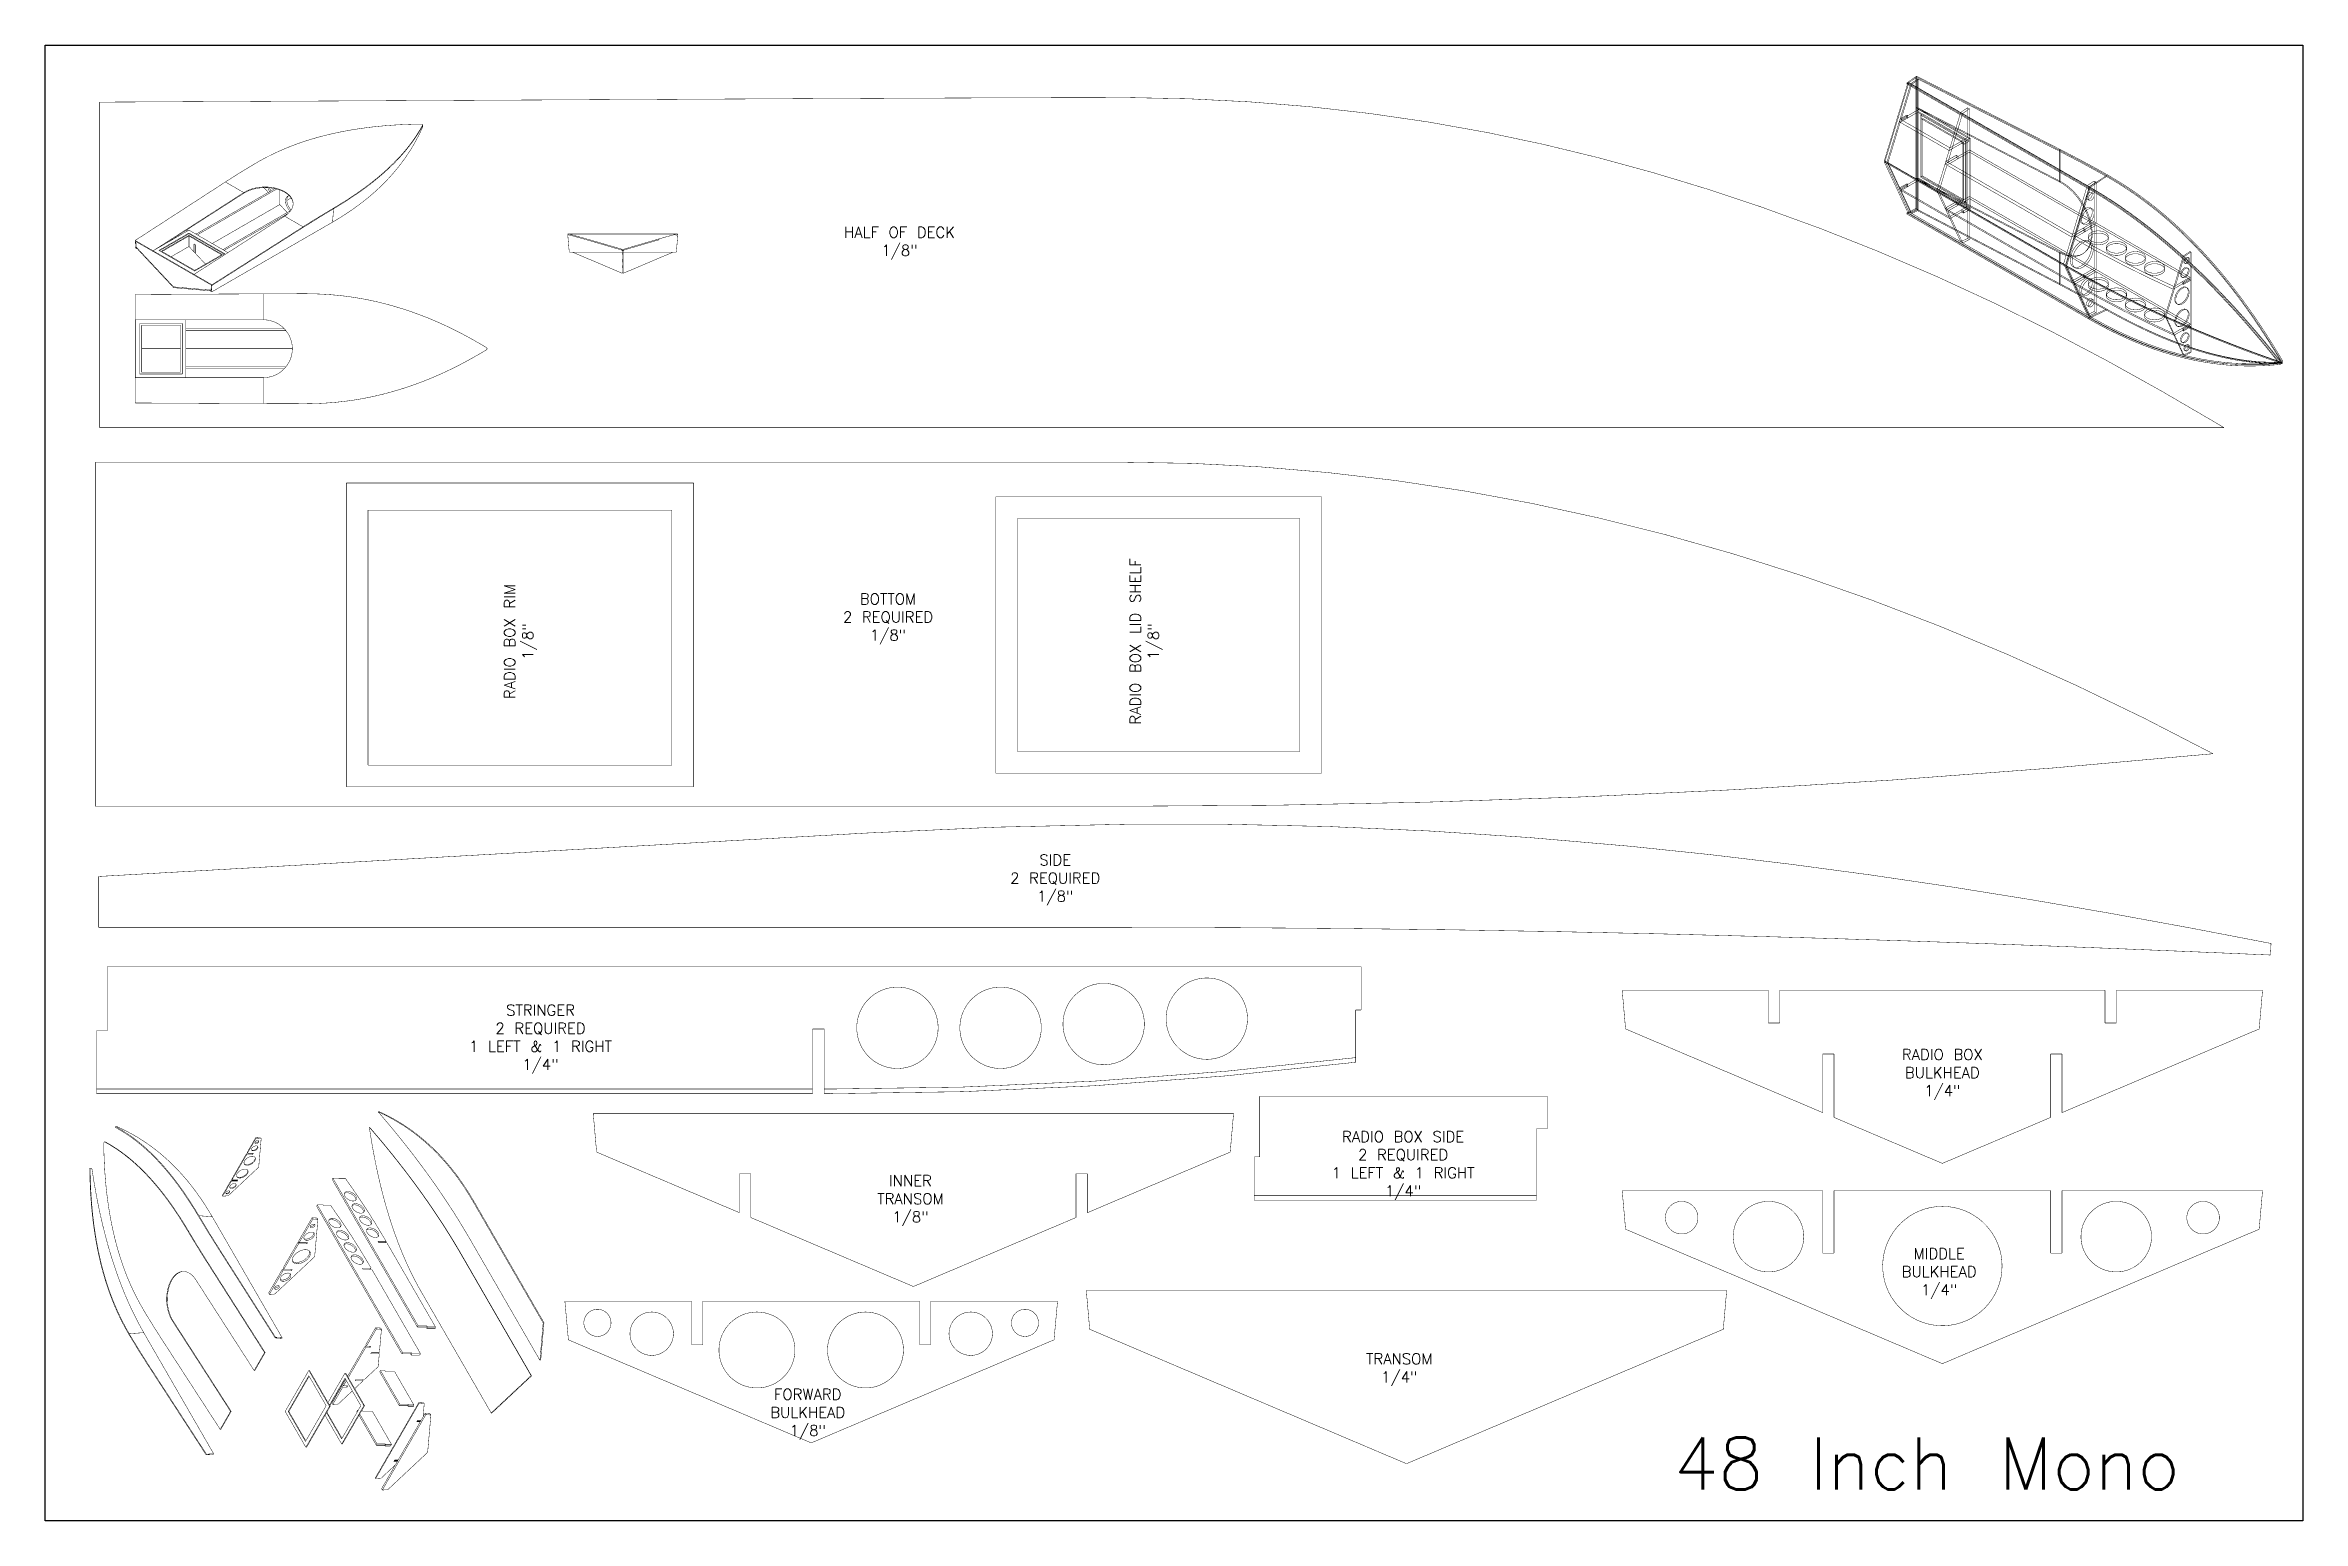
# Model space of a CAD drawing. Extents: x 0.1 to 52.1, y 0.1 to 34.1.
import ezdxf
from ezdxf.enums import TextEntityAlignment as Align

# ---------------------------------------------------------------- set-up
doc = ezdxf.new("R2010")
doc.units = 0
doc.header["$MEASUREMENT"] = 0
doc.linetypes.add('HIDDEN', pattern=[0.075, 0.05, -0.025])
doc.linetypes.add('PHANTOM', pattern=[0.5, 0.25, -0.05, 0.05, -0.05, 0.05, -0.05])
doc.layers.get('0').update_dxf_attribs({"linetype": 'CONTINUOUS'})
doc.styles.add('_TCW_TXTSTY_1', font='TXT.SHX')

msp = doc.modelspace()

# ---------------------------------------------------------------- texts
at = {"color": 7, "linetype": 'Continuous', "style": '_TCW_TXTSTY_1'}
msp.add_text('48 Inch Mono', height=1.2, dxfattribs=at).set_placement((37.640205, 2.015617), align=Align.TOP_LEFT)
at = {"color": 7, "char_height": 0.25, "attachment_point": 2, "style": '_TCW_TXTSTY_1'}
for s, insert, width in [('{HALF OF DECK\\P1/8"}', (19.805397, 29.905965), 3), ('{BOTTOM\\P2 REQUIRED\\P1/8"}', (19.542407, 21.45823), 2.416667), ('{SIDE\\P2 REQUIRED\\P1/8"}', (23.392951, 15.442233), 2.416667), ('{STRINGER\\P2 REQUIRED\\P1 LEFT & 1 RIGHT\\P1/4"}', (11.538343, 11.983167), 3.75), ('{RADIO BOX\\PBULKHEAD\\P1/4"}', (43.825979, 10.960595), 2.166667), ('{RADIO BOX SIDE\\P2 REQUIRED\\P1 LEFT & 1 RIGHT\\P1/4"}', (31.405908, 9.069656), 3.75), ('{INNER\\PTRANSOM\\P1/8"}', (20.058983, 8.054473), 1.75), ('{MIDDLE\\PBULKHEAD\\P1/4"}', (43.752791, 6.3742), 2), ('{TRANSOM\\P1/4"}', (31.317272, 3.949744), 1.75), ('{FORWARD\\PBULKHEAD\\P1/8"}', (17.693283, 3.131837), 2)]:
    msp.add_mtext(s, dxfattribs=dict(at, insert=insert, width=width))
at = {"color": 7, "char_height": 0.25, "attachment_point": 2, "rotation": 90, "style": '_TCW_TXTSTY_1'}
for s, insert, width in [('{RADIO BOX LID SHELF\\P1/8"}', (25.111894, 20.352089), 4.583333), ('{RADIO BOX RIM\\P1/8"}', (10.702622, 20.35209), 3.083333)]:
    msp.add_mtext(s, dxfattribs=dict(at, insert=insert, width=width))

# ---------------------------------------------------------------- linework, layer by layer
at = {"color": 7, "linetype": 'Continuous', "flags": 128}
msp.add_lwpolyline([(0.128614, 34.0921), (52.128614, 34.0921), (52.128614, 0.0921), (0.128614, 0.0921)], close=True, dxfattribs=at)
at = {"color": 7, "linetype": 'Continuous', "const_width": 0.01}
for points in [[(43.005883, 33.222753), (43.212454, 33.362885)], [(43.212455, 33.337272), (43.00781, 33.198448)], [(43.212455, 33.337272), (43.054756, 33.230295)], [(43.212454, 33.362885), (43.233274, 33.376333)], [(43.212455, 33.337272), (43.212454, 33.362885)], [(43.212487, 32.648469), (43.212454, 33.362885)], [(43.212596, 30.326718), (43.212455, 33.337272)], [(46.54132, 31.687795), (43.233274, 33.376333)], [(43.233274, 33.376333), (43.233308, 32.661925)], [(1.384383, 32.779171), (19.128473, 32.866489)], [(1.384383, 25.279171), (1.384383, 32.779171)], [(42.486947, 31.423052), (43.034442, 33.228609)], [(42.507289, 31.424826), (43.054784, 33.230384)], [(43.054756, 33.230295), (42.507289, 31.424826)], [(43.00781, 33.198448), (43.005883, 33.222753)], [(43.02269, 33.189855), (43.00781, 33.198448)], [(43.054784, 33.230384), (43.034442, 33.228609)], [(8.802667, 32.273993), (8.827995, 32.259372)], [(8.824257, 32.206558), (8.827995, 32.242084)], [(8.827995, 32.259372), (8.827995, 32.242084)], [(43.212487, 32.648469), (43.233308, 32.661925)], [(43.212487, 32.648469), (43.234585, 32.661228)], [(43.212487, 32.648469), (43.212564, 31.01552)], [(46.541354, 30.955564), (43.233308, 32.661925)], [(43.234585, 32.661228), (43.234662, 31.028317)], [(44.471955, 31.946755), (43.234585, 32.661228)], [(43.34507, 32.495376), (43.345137, 31.066546)], [(44.383577, 31.895729), (43.34507, 32.495376)], [(44.361478, 31.882971), (43.345071, 32.469857)], [(43.367166, 32.406071), (43.367228, 31.0793)], [(44.317289, 31.857458), (43.367166, 32.406071)], [(44.295191, 31.844699), (43.367167, 32.380552)], [(43.626804, 32.434756), (46.520534, 30.942108)], [(43.981836, 31.663784), (43.367184, 32.018692)], [(43.981836, 31.663784), (44.273078, 31.831933)], [(44.135976, 32.172114), (44.127883, 32.145426)], [(44.272194, 31.830402), (44.295191, 31.843679)], [(44.272194, 31.831422), (44.272194, 31.830402)], [(44.273962, 31.831422), (44.273078, 31.831933)], [(44.295191, 31.844699), (44.317289, 31.857458)], [(44.295252, 30.543447), (44.295191, 31.844699)], [(44.317351, 30.530687), (44.317289, 31.857458)], [(44.361478, 31.882971), (44.383577, 31.895729)], [(44.361544, 30.479659), (44.361478, 31.882971)], [(44.383644, 30.466899), (44.383577, 31.895729)], [(44.405664, 31.985032), (44.405662, 32.033004)], [(44.449856, 31.959515), (44.449853, 32.010209)], [(44.472028, 30.390057), (44.471955, 31.946755)], [(42.507289, 31.424826), (42.486947, 31.423052)], [(42.499069, 31.416052), (42.486947, 31.423052)], [(42.507289, 31.424826), (42.486948, 31.403113)], [(42.486948, 31.403113), (43.034582, 30.229828)], [(42.507289, 31.424826), (43.054896, 30.2516)], [(42.507289, 31.424826), (43.054923, 30.251542)], [(43.887671, 31.353242), (43.739435, 30.864383)], [(43.887671, 31.353242), (44.145977, 31.502375)], [(43.888046, 31.354479), (44.145093, 31.502886)], [(43.906804, 31.41634), (43.888046, 31.354479)], [(43.88893, 31.353969), (43.888046, 31.354479)], [(44.145091, 31.553915), (43.906804, 31.41634)], [(43.981836, 31.663784), (43.907179, 31.417578)], [(44.145975, 31.555446), (43.907179, 31.417578)], [(43.908063, 31.417067), (43.907179, 31.417578)], [(44.145093, 31.502886), (44.145091, 31.553915)], [(44.145091, 31.553915), (44.145975, 31.553405)], [(44.145093, 31.502886), (44.145977, 31.502375)], [(44.145977, 31.502375), (44.145975, 31.555446)], [(47.194512, 30.094056), (44.471968, 31.666087)], [(44.471971, 31.615058), (47.213862, 30.031855)], [(46.54132, 31.687795), (46.542633, 31.687125)], [(4.279877, 30.939234), (2.202317, 29.592179)], [(4.702642, 30.695177), (2.614792, 29.354063)], [(2.877113, 29.505524), (4.703471, 30.678671)], [(5.417753, 30.785109), (3.602626, 29.737258)], [(3.632089, 29.720249), (5.460115, 30.775546)], [(4.279877, 30.939234), (4.280702, 30.939769)], [(5.167403, 30.808478), (5.269482, 30.699513)], [(5.533025, 30.620646), (5.533025, 30.752506)], [(43.212564, 31.01552), (43.233384, 31.028976)], [(43.212597, 30.301105), (43.212564, 31.01552)], [(43.233384, 31.028976), (43.233418, 30.314568)], [(43.233384, 31.028976), (46.541431, 29.322615)], [(43.345137, 31.066546), (44.383644, 30.466899)], [(43.367228, 31.0793), (44.317351, 30.530687)], [(46.802936, 29.671385), (44.471999, 31.017298)], [(5.531257, 30.418142), (3.977215, 29.521012)], [(4.221344, 29.380079), (5.787157, 30.284004)], [(5.729768, 30.216856), (4.250807, 29.363071)], [(5.533025, 30.622007), (5.531257, 30.620986)], [(5.531257, 30.620986), (5.531257, 30.418142)], [(5.531257, 30.42008), (5.70381, 30.235888)], [(5.531846, 30.621326), (5.533025, 30.620646)], [(5.694626, 30.513077), (5.791787, 30.570692)], [(6.747468, 30.012935), (6.771872, 30.320959)], [(6.771872, 30.337971), (6.771872, 30.320959)], [(43.006024, 30.202708), (43.212597, 30.301105)], [(43.007949, 30.229237), (43.006024, 30.202708)], [(47.188715, 27.787576), (43.006024, 30.202708)], [(43.212596, 30.326718), (43.007949, 30.229237)], [(43.054923, 30.251542), (43.034582, 30.229828)], [(43.054896, 30.2516), (43.212596, 30.326718)], [(43.212596, 30.326718), (43.212597, 30.301105)], [(43.233418, 30.314568), (43.212597, 30.301105)], [(43.212597, 30.301105), (46.520645, 28.576921)], [(46.520645, 28.576921), (43.212597, 30.301105)], [(43.233418, 30.314568), (46.541465, 28.590384)], [(44.472019, 30.594465), (46.820611, 29.238357)], [(46.690342, 29.262548), (44.472021, 30.543435)], [(47.037107, 30.436798), (46.972117, 30.222469)], [(3.440578, 29.830806), (2.61562, 29.354568)], [(3.440578, 29.762772), (2.748203, 29.363072)], [(3.440578, 29.745761), (2.762937, 29.354566)], [(3.440578, 29.711744), (2.807128, 29.346061)], [(3.440578, 29.694732), (2.821862, 29.337555)], [(3.198474, 29.711948), (3.211184, 29.69838)], [(3.396382, 29.805292), (3.368684, 29.821281)], [(3.425845, 29.8223), (3.396575, 29.839197)], [(4.339362, 29.311949), (3.440578, 29.830806)], [(4.265536, 29.286534), (3.440578, 29.762772)], [(3.440578, 29.745761), (3.440578, 29.762772)], [(4.250802, 29.278028), (3.440578, 29.745761)], [(4.206611, 29.269523), (3.440578, 29.711744)], [(3.440578, 29.694732), (3.440578, 29.711744)], [(4.191877, 29.261017), (3.440578, 29.694732)], [(3.441168, 29.67805), (3.440578, 29.67771)], [(3.440578, 29.453512), (3.440578, 29.67771)], [(3.440578, 29.67703), (3.441168, 29.676689)], [(3.441168, 29.676689), (3.441168, 29.694392)], [(3.557601, 28.809791), (5.645451, 30.150905)], [(6.747468, 30.012935), (3.958861, 28.403101)], [(3.970076, 28.571674), (6.068216, 29.906848)], [(3.970908, 28.555165), (6.069049, 29.890339)], [(6.069049, 29.890339), (3.970908, 28.555165)], [(6.069049, 29.907378), (6.068216, 29.906848)], [(12.165507, 29.739187), (12.165507, 29.718352)], [(12.20002, 29.323869), (12.165507, 29.718352)], [(12.16843, 29.68495), (12.166754, 29.704109)], [(12.182982, 29.51861), (12.16843, 29.68495)], [(12.16843, 29.68495), (12.182982, 29.51861)], [(14.694882, 29.74054), (12.170896, 29.74054)], [(12.173618, 29.719706), (12.170918, 29.719706)], [(14.665944, 29.323869), (14.700457, 29.718352)], [(14.682982, 29.51861), (14.697535, 29.68495)], [(14.700457, 29.718352), (14.697535, 29.68495)], [(14.700457, 29.739187), (14.700457, 29.718352)], [(46.805454, 29.672838), (46.695596, 29.310543)], [(47.066439, 29.823518), (46.802936, 29.671385)], [(47.069091, 29.821987), (47.066439, 29.823518)], [(47.067323, 29.820967), (47.238614, 29.919862)], [(47.067323, 29.823008), (47.067323, 29.820967)], [(2.202317, 29.592179), (2.614792, 29.354063)], [(2.203141, 29.575676), (2.202317, 29.592179)], [(2.217929, 29.567139), (2.203141, 29.575676)], [(2.215189, 29.409701), (2.203141, 29.575676)], [(2.61562, 29.337557), (2.203141, 29.575676)], [(2.229865, 29.402712), (2.215189, 29.409701)], [(3.956121, 28.563702), (2.217929, 29.567139)], [(2.217929, 29.567139), (2.227127, 29.440432)], [(2.217929, 29.567139), (2.229865, 29.402712)], [(2.227084, 29.440478), (2.221328, 29.428142)], [(3.081269, 28.510193), (2.221328, 29.428142)], [(3.087025, 28.522529), (2.227084, 29.440478)], [(2.227127, 29.440432), (3.087025, 28.522529)], [(2.239785, 29.408439), (2.229865, 29.402712)], [(2.61562, 29.337557), (2.614792, 29.354063)], [(2.61562, 29.337557), (2.61562, 29.354568)], [(2.61562, 29.354568), (3.558407, 28.810309)], [(2.61562, 29.337557), (3.558429, 28.793285)], [(2.748203, 29.363072), (3.573161, 28.886834)], [(2.807128, 29.346061), (3.573161, 28.90384)], [(3.440578, 29.453512), (3.030788, 29.216945)], [(3.440578, 29.453512), (3.55784, 29.32834)], [(3.588481, 29.494476), (3.55784, 29.512165)], [(3.55784, 29.512165), (3.55784, 29.32834)], [(3.558429, 29.32868), (3.55784, 29.32834)], [(3.558429, 29.511144), (3.559019, 29.511485)], [(3.587892, 29.494136), (3.558429, 29.511144)], [(3.558429, 29.511144), (3.558429, 29.327711)], [(3.558429, 29.327711), (3.587892, 29.296261)], [(3.573161, 28.886834), (4.265536, 29.286534)], [(3.573161, 28.90384), (4.206611, 29.269523)], [(3.587892, 29.494136), (3.588481, 29.494476)], [(3.587892, 29.296261), (3.587892, 29.494136)], [(3.588481, 29.296601), (3.587892, 29.296261)], [(3.588481, 29.295632), (3.588481, 29.494476)], [(3.588481, 29.295632), (3.821313, 29.047095)], [(12.20002, 29.323862), (12.182982, 29.51861)], [(12.20002, 29.323869), (12.20002, 29.323862)], [(12.200092, 29.323869), (12.20002, 29.323862)], [(12.272111, 29.32387), (13.424842, 28.834565)], [(12.973822, 29.51861), (12.974649, 29.51861)], [(12.973822, 29.51861), (12.974649, 29.51861)], [(13.450892, 29.389261), (13.415073, 29.389261)], [(13.415073, 29.389261), (13.415073, 29.368089)], [(13.450892, 29.36809), (13.415073, 29.368089)], [(13.418421, 29.323875), (13.415073, 29.368089)], [(13.415073, 29.368089), (13.450892, 29.368089)], [(13.418421, 29.323875), (13.418549, 29.323875)], [(13.432983, 29.325334), (13.418549, 29.323875)], [(13.432186, 29.368089), (13.425053, 29.351283)], [(13.432982, 29.325334), (13.447416, 29.323875)], [(13.433778, 29.368089), (13.440911, 29.351283)], [(14.593853, 29.32387), (13.441122, 28.834565)], [(13.447544, 29.323875), (13.447416, 29.323875)], [(13.447544, 29.323875), (13.450892, 29.368088)], [(13.450892, 29.389261), (13.450892, 29.36809)], [(13.450892, 29.368089), (13.450892, 29.36809)], [(14.665873, 29.323869), (14.665944, 29.323862)], [(14.665944, 29.323869), (14.665944, 29.323862)], [(47.048788, 29.530364), (47.196502, 29.447359)], [(3.557601, 28.809791), (3.970076, 28.571674)], [(3.558429, 28.793285), (3.557601, 28.809791)], [(3.970908, 28.555165), (3.558429, 28.793285)], [(13.432982, 28.853742), (13.424842, 28.834565)], [(13.432961, 28.974362), (13.432083, 28.974734)], [(13.433875, 28.97475), (13.432961, 28.974362)], [(13.432981, 28.958281), (13.432983, 28.974371)], [(13.432983, 28.958281), (13.432981, 28.97437)], [(13.432982, 28.853742), (13.441122, 28.834565)], [(5.156121, 28.36238), (2.203454, 28.347827)], [(2.203454, 28.347827), (2.203454, 27.7645)], [(3.087025, 28.522529), (3.081269, 28.510193)], [(3.089351, 28.514859), (3.081269, 28.510193)], [(3.087025, 28.522529), (3.946923, 28.447615)], [(3.087025, 28.522529), (3.946966, 28.447611)], [(3.087025, 28.522529), (3.092781, 28.503547)], [(3.092781, 28.503547), (3.952722, 28.428629)], [(3.956121, 28.563702), (3.944185, 28.413056)], [(3.944185, 28.413056), (3.958861, 28.403101)], [(3.946923, 28.447615), (3.956121, 28.563702)], [(3.946966, 28.447611), (3.952722, 28.428629)], [(3.956121, 28.563702), (3.970908, 28.555165)], [(3.958861, 28.403101), (3.970908, 28.555165)], [(3.970076, 28.571674), (3.970908, 28.555165)], [(5.156121, 28.36238), (5.157293, 28.362386)], [(46.542778, 28.5897), (46.541465, 28.590384)], [(5.156121, 27.7645), (2.203454, 27.7645)], [(2.204626, 27.7645), (2.204626, 26.431167)], [(2.308793, 27.681167), (2.308793, 26.5145)], [(3.287959, 27.681167), (2.308793, 27.681167)], [(2.350459, 27.6395), (2.350459, 26.556167)], [(3.246293, 27.6395), (2.350459, 27.6395)], [(3.246293, 26.556167), (3.246293, 27.6395)], [(3.287959, 26.5145), (3.287959, 27.681167)], [(3.371293, 26.431167), (3.371293, 27.7645)], [(5.638866, 27.556167), (3.371293, 27.556167)], [(47.188715, 27.787576), (47.607152, 27.986892)], [(47.629252, 27.999651), (47.607152, 27.986892)], [(3.246293, 27.097833), (2.350459, 27.097833)], [(3.246293, 27.097833), (2.350459, 27.097833)], [(3.371293, 27.5145), (5.675668, 27.5145)], [(5.822019, 27.097833), (3.371293, 27.097833)], [(5.822019, 27.097833), (3.371293, 27.097833)], [(10.305674, 27.115743), (10.305674, 27.079924)], [(2.350459, 26.556167), (3.246293, 26.556167)], [(3.371293, 26.681167), (5.675739, 26.681167)], [(5.63847, 26.6395), (3.371293, 26.6395)], [(51.595907, 26.734965), (51.64486, 26.756754)], [(51.667317, 26.76972), (51.64486, 26.756754)], [(51.667315, 26.813588), (51.667317, 26.76972)], [(2.203454, 26.431167), (2.203454, 25.847839)], [(2.203454, 26.431167), (5.156121, 26.431167)], [(2.308793, 26.5145), (3.287959, 26.5145)], [(2.203454, 25.847839), (5.156121, 25.833287)], [(5.157293, 25.833281), (5.156121, 25.833287)], [(19.128473, 25.279173), (1.384383, 25.279171)], [(50.313807, 25.279175), (19.128473, 25.279173)], [(1.284762, 16.556274), (1.284762, 24.483274)], [(24.946877, 24.483274), (1.284762, 24.483274)], [(15.06451, 24.005062), (7.06451, 24.005062)], [(7.06451, 24.005062), (7.06451, 17.005062)], [(15.06451, 17.005062), (15.06451, 24.005062)], [(29.525548, 23.692561), (22.025548, 23.692561)], [(22.025548, 23.692561), (22.025548, 17.317561)], [(29.525548, 17.317561), (29.525548, 23.692561)], [(7.56451, 23.380062), (7.56451, 17.505062)], [(14.56451, 23.380062), (7.56451, 23.380062)], [(14.56451, 17.505062), (14.56451, 23.380062)], [(22.525548, 23.192561), (22.525548, 17.817561)], [(29.025548, 23.192561), (22.525548, 23.192561)], [(29.025548, 17.817561), (29.025548, 23.192561)], [(22.525548, 17.817561), (29.025548, 17.817561)], [(7.56451, 17.505062), (14.56451, 17.505062)], [(22.025548, 17.317561), (29.525548, 17.317561)], [(7.06451, 17.005062), (15.06451, 17.005062)], [(24.946877, 16.556274), (1.284762, 16.556274)], [(19.077153, 15.940705), (1.361154, 14.93885)], [(1.361154, 14.93885), (1.361154, 13.765902)], [(1.361154, 13.765902), (25.022346, 13.765939)], [(25.022346, 13.765939), (25.023269, 13.765939)], [(1.5625, 11.388922), (1.5625, 12.86294)], [(1.5625, 12.86294), (30.4375, 12.86294)], [(30.4375, 12.86294), (30.4375, 11.86294)], [(39.820979, 12.3174), (36.451456, 12.3174)], [(36.451456, 12.3174), (36.529499, 11.425367)], [(39.820979, 12.3174), (39.820979, 11.5624)], [(40.080979, 11.5624), (40.080979, 12.3174)], [(47.570979, 12.3174), (40.080979, 12.3174)], [(47.570979, 12.3174), (47.570979, 11.5624)], [(47.830979, 11.5624), (47.830979, 12.3174)], [(51.200501, 12.3174), (47.830979, 12.3174)], [(51.122458, 11.425367), (51.200501, 12.3174)], [(30.4375, 11.86294), (30.3125, 11.86294)], [(30.3125, 10.658639), (30.3125, 11.86294)], [(39.820979, 11.5624), (40.080979, 11.5624)], [(47.570979, 11.5624), (47.830979, 11.5624)], [(1.312501, 9.934922), (1.312501, 11.388922)], [(1.312501, 11.388922), (1.5625, 11.388922)], [(18.0725, 11.42544), (17.8025, 11.42544)], [(17.8025, 11.42544), (17.8025, 9.934922)], [(18.0725, 9.934922), (18.0725, 11.42544)], [(36.529499, 11.425367), (41.070979, 9.497623)], [(46.580979, 9.497623), (51.122458, 11.425367)], [(41.330979, 10.848382), (41.070979, 10.848382)], [(41.070979, 10.848382), (41.070979, 9.497623)], [(41.330979, 9.38726), (41.330979, 10.848382)], [(46.580979, 10.848382), (46.320979, 10.848382)], [(46.320979, 10.848382), (46.320979, 9.38726)], [(46.580979, 9.497623), (46.580979, 10.848382)], [(17.8025, 9.934922), (1.312501, 9.934922)], [(18.224615, 9.934922), (18.0725, 9.934922)], [(28.101016, 9.876101), (34.726017, 9.876101)], [(28.101016, 8.478676), (28.101016, 9.876101)], [(34.726017, 9.876101), (34.726017, 9.126101)], [(7.799896, 9.512677), (7.816462, 9.521616)], [(27.501029, 9.480395), (12.751983, 9.480395)], [(12.751983, 9.480395), (12.830026, 8.588362)], [(27.422985, 8.588362), (27.501029, 9.480395)], [(41.330979, 9.38726), (43.825979, 8.328195)], [(43.825979, 8.328195), (46.320979, 9.38726)], [(1.743918, 9.159124), (1.748529, 9.179115)], [(1.743918, 9.159124), (1.743947, 9.159045)], [(1.743918, 9.159124), (1.743918, 9.159124)], [(1.743947, 9.159045), (1.743918, 9.159124)], [(1.784055, 9.175377), (1.748529, 9.179115)], [(4.97995, 8.923997), (4.781359, 8.57999)], [(4.988454, 8.909266), (4.789863, 8.565259)], [(4.97995, 8.923997), (4.988454, 8.909266)], [(5.095753, 8.914401), (4.97995, 8.923997)], [(5.104257, 8.899669), (4.988454, 8.909266)], [(5.046838, 8.240593), (5.104257, 8.899669)], [(5.095753, 8.914401), (5.104257, 8.899669)], [(7.595794, 9.159124), (7.605886, 9.156849)], [(34.726017, 9.126101), (34.476017, 9.126101)], [(34.476017, 7.478676), (34.476017, 9.126101)], [(1.477711, 8.801579), (1.492333, 8.826907)], [(1.492333, 8.826907), (1.509621, 8.826907)], [(4.76367, 8.549349), (4.42418, 7.961272)], [(4.772174, 8.534617), (4.432684, 7.94654)], [(4.772174, 8.534617), (4.76367, 8.549349)], [(4.90044, 8.549349), (4.76367, 8.549349)], [(4.908945, 8.534617), (4.772174, 8.534617)], [(4.789863, 8.565259), (4.781359, 8.57999)], [(4.789863, 8.565259), (4.926633, 8.565259)], [(4.909625, 8.565259), (4.90044, 8.549349)], [(4.908945, 8.534617), (4.90044, 8.549349)], [(4.926633, 8.565259), (4.908945, 8.534617)], [(12.830026, 8.588362), (16.121506, 7.191212)], [(24.131505, 7.191212), (27.422985, 8.588362)], [(27.976017, 7.478676), (27.976017, 8.478676)], [(27.976017, 8.478676), (28.101016, 8.478676)], [(1.164839, 8.21766), (1.154829, 8.212323)], [(1.164296, 8.21766), (1.203193, 8.218674)], [(1.164868, 8.217581), (1.164296, 8.21766)], [(4.406491, 7.93063), (4.207917, 7.586653)], [(4.414995, 7.915899), (4.216421, 7.571921)], [(4.343305, 7.581518), (5.046838, 8.240593)], [(4.414995, 7.915899), (4.406491, 7.93063)], [(4.543262, 7.93063), (4.406491, 7.93063)], [(4.551766, 7.915899), (4.414995, 7.915899)], [(4.432684, 7.94654), (4.42418, 7.961272)], [(4.432684, 7.94654), (4.569455, 7.94654)], [(4.552446, 7.94654), (4.543262, 7.93063)], [(4.551766, 7.915899), (4.543262, 7.93063)], [(4.569455, 7.94654), (4.551766, 7.915899)], [(6.75427, 7.990145), (6.737262, 7.960682)], [(8.701744, 4.557731), (6.737262, 7.960682)], [(6.75427, 7.990145), (8.718752, 4.587194)], [(6.89036, 7.990145), (6.75427, 7.990145)], [(6.89036, 7.990145), (6.898864, 7.975414)], [(7.048316, 7.975414), (6.898864, 7.975414)], [(16.381506, 8.087971), (16.121506, 8.087971)], [(16.121506, 8.087971), (16.121506, 7.191212)], [(16.381506, 7.080848), (16.381506, 8.087971)], [(24.131505, 8.087971), (23.871506, 8.087971)], [(23.871506, 8.087971), (23.871506, 7.080848)], [(24.131505, 7.191212), (24.131505, 8.087971)], [(4.207917, 7.586653), (4.216421, 7.571921)], [(4.216421, 7.571921), (4.343305, 7.581518)], [(6.380083, 7.341964), (6.397092, 7.371427)], [(6.380083, 7.341964), (8.344565, 3.939012)], [(8.361574, 3.968475), (6.397092, 7.371427)], [(6.397092, 7.371427), (6.533182, 7.371427)], [(6.533182, 7.371427), (6.541686, 7.356695)], [(6.705579, 7.356695), (6.541686, 7.356695)], [(9.989151, 7.440247), (10.008133, 7.446003)], [(9.989151, 7.440247), (11.59898, 4.65164)], [(10.008133, 7.446003), (11.617962, 4.657396)], [(34.476017, 7.478676), (27.976017, 7.478676)], [(36.451456, 7.702589), (36.529499, 6.810556)], [(41.070979, 7.702589), (36.451456, 7.702589)], [(41.070979, 7.702589), (41.070979, 6.260089)], [(41.330979, 6.260089), (41.330979, 7.702589)], [(46.320979, 7.702589), (41.330979, 7.702589)], [(46.320979, 7.702589), (46.320979, 6.260089)], [(46.580979, 6.260089), (46.580979, 7.702589)], [(51.200501, 7.702589), (46.580979, 7.702589)], [(51.122458, 6.810556), (51.200501, 7.702589)], [(3.413734, 6.770784), (3.430746, 6.770784)], [(3.977678, 7.098588), (3.669655, 7.122992)], [(3.977678, 7.098588), (5.587512, 4.309981)], [(6.277734, 7.076743), (5.963449, 6.532327)], [(6.294743, 7.04728), (5.980458, 6.502864)], [(6.277734, 7.076743), (6.294743, 7.04728)], [(6.393821, 7.067545), (6.277734, 7.076743)], [(6.41083, 7.038082), (6.294743, 7.04728)], [(6.335916, 6.178184), (6.41083, 7.038082)], [(6.393821, 7.067545), (6.41083, 7.038082)], [(16.381506, 7.080848), (20.126506, 5.49119)], [(20.126506, 5.49119), (23.871506, 7.080848)], [(36.529499, 6.810556), (43.825979, 3.713384)], [(43.825979, 3.713384), (51.122458, 6.810556)], [(4.091737, 6.405382), (5.426911, 4.307241)], [(5.435448, 4.322029), (4.100274, 6.420169)], [(5.945761, 6.501685), (5.606271, 5.913608)], [(5.962769, 6.472222), (5.623279, 5.884145)], [(5.945761, 6.501685), (5.962769, 6.472222)], [(5.945761, 6.501685), (6.142071, 6.501685)], [(5.962769, 6.472222), (6.159079, 6.472222)], [(5.963449, 6.532327), (5.980458, 6.502864)], [(6.176768, 6.502864), (5.980458, 6.502864)], [(6.142071, 6.501685), (6.142751, 6.502864)], [(6.142071, 6.501685), (6.159079, 6.472222)], [(6.159079, 6.472222), (6.176768, 6.502864)], [(7.979543, 6.532916), (7.79114, 6.532916)], [(7.79114, 6.532916), (7.809509, 6.501096)], [(7.976976, 6.503453), (7.808149, 6.503453)], [(7.809509, 6.501096), (7.997912, 6.501096)], [(7.979543, 6.532916), (7.969194, 6.550843)], [(7.979543, 6.532916), (7.976976, 6.503453)], [(9.119793, 4.557731), (7.997912, 6.501096)], [(9.914233, 6.580305), (11.524062, 3.791699)], [(41.070979, 6.260089), (41.330979, 6.260089)], [(46.320979, 6.260089), (46.580979, 6.260089)], [(3.844327, 6.067961), (3.844857, 6.067129)], [(5.180031, 3.968988), (3.844857, 6.067129)], [(3.861365, 6.067961), (5.196539, 3.969821)], [(5.588582, 5.882967), (5.274297, 5.338551)], [(5.605591, 5.853504), (5.291306, 5.309088)], [(5.418012, 5.318286), (6.335916, 6.178184)], [(5.588582, 5.882967), (5.605591, 5.853504)], [(5.588582, 5.882967), (5.784892, 5.882967)], [(5.605591, 5.853504), (5.801901, 5.853504)], [(5.606271, 5.913608), (5.623279, 5.884145)], [(5.819589, 5.884145), (5.623279, 5.884145)], [(5.784892, 5.882967), (5.785572, 5.884145)], [(5.784892, 5.882967), (5.801901, 5.853504)], [(5.801901, 5.853504), (5.819589, 5.884145)], [(7.636806, 5.914197), (7.433962, 5.914197)], [(7.433962, 5.914197), (7.452331, 5.882378)], [(7.605356, 5.884735), (7.45097, 5.884735)], [(7.452331, 5.882378), (7.655176, 5.882378)], [(7.605356, 5.884735), (7.636806, 5.914197)], [(7.626457, 5.932124), (7.636806, 5.914197)], [(7.655176, 5.882378), (8.777056, 3.939012)], [(9.710131, 6.226752), (11.31996, 3.438145)], [(9.722467, 6.220996), (11.332296, 3.432389)], [(4.941914, 3.556513), (3.6008, 5.644364)], [(5.274297, 5.338551), (5.291306, 5.309088)], [(5.291306, 5.309088), (5.418012, 5.318286)], [(8.792182, 5.366811), (10.402011, 2.578204)], [(38.857952, 5.398082), (24.108907, 5.398082)], [(24.108907, 5.398082), (24.186949, 4.50605)], [(38.779909, 4.50605), (38.857952, 5.398082)], [(3.056528, 4.701555), (4.397642, 2.613704)], [(4.414148, 2.614533), (3.073034, 4.702383)], [(15.017613, 5.153912), (12.098868, 5.153912)], [(12.098868, 5.153912), (12.180299, 4.262274)], [(15.017613, 4.148912), (15.017613, 5.153912)], [(20.267613, 5.153912), (15.277613, 5.153912)], [(15.277613, 5.153912), (15.277613, 4.148912)], [(20.267613, 4.148912), (20.267613, 5.153912)], [(20.527613, 5.153912), (20.527613, 4.148912)], [(23.446613, 5.153912), (20.527613, 5.153912)], [(23.365183, 4.262276), (23.446613, 5.153912)], [(2.064336, 4.403836), (2.398989, 4.428128)], [(2.398989, 4.428128), (4.008823, 1.639521)], [(2.81247, 4.278789), (2.811936, 4.279614)], [(2.81247, 4.278789), (4.159525, 2.201229)], [(5.426911, 4.307241), (5.435448, 4.322029)], [(5.426911, 4.307241), (5.577557, 4.295305)], [(5.587512, 4.309981), (5.435448, 4.322029)], [(5.577557, 4.295305), (5.587512, 4.309981)], [(7.740465, 4.542943), (7.511223, 4.145841)], [(7.757474, 4.51348), (7.528232, 4.116378)], [(7.740465, 4.542943), (7.757474, 4.51348)], [(7.856553, 4.533746), (7.740465, 4.542943)], [(7.873561, 4.504283), (7.757474, 4.51348)], [(7.826933, 3.969064), (7.873561, 4.504283)], [(7.856553, 4.533746), (7.873561, 4.504283)], [(8.718752, 4.587194), (8.701744, 4.557731)], [(8.902343, 4.557731), (8.701744, 4.557731)], [(8.919351, 4.587194), (8.718752, 4.587194)], [(8.902343, 4.557731), (8.919351, 4.587194)], [(8.919351, 4.528268), (8.902343, 4.557731)], [(8.93636, 4.557731), (8.919351, 4.587194)], [(8.919351, 4.528268), (8.93636, 4.557731)], [(9.117226, 4.528268), (8.919351, 4.528268)], [(8.93636, 4.557731), (9.119793, 4.557731)], [(9.119793, 4.557731), (9.117226, 4.528268)], [(11.524062, 3.791699), (11.59898, 4.65164)], [(11.543044, 3.797455), (11.617962, 4.657396)], [(11.59898, 4.65164), (11.617962, 4.657396)], [(12.180299, 4.262274), (17.772738, 1.888424)], [(17.772738, 1.888424), (23.365183, 4.262276)], [(24.186949, 4.50605), (31.483429, 1.408878)], [(31.483429, 1.408878), (38.779909, 4.50605)], [(3.835859, 1.612798), (2.488804, 3.690358)], [(2.497341, 3.705146), (3.844396, 1.627586)], [(4.941914, 3.556513), (5.180031, 3.968988)], [(5.196539, 3.969821), (4.95842, 3.557342)], [(5.180031, 3.968988), (5.196539, 3.969821)], [(7.493534, 4.1152), (7.09411, 3.423301)], [(7.510543, 4.085737), (7.111118, 3.393838)], [(7.484774, 3.350346), (7.798647, 3.644385)], [(7.493534, 4.1152), (7.510543, 4.085737)], [(7.493534, 4.1152), (7.596282, 4.1152)], [(7.510543, 4.085737), (7.613291, 4.085737)], [(7.511223, 4.145841), (7.528232, 4.116378)], [(7.63098, 4.116378), (7.528232, 4.116378)], [(7.596282, 4.1152), (7.596963, 4.116378)], [(7.596282, 4.1152), (7.613291, 4.085737)], [(7.613291, 4.085737), (7.63098, 4.116378)], [(7.643108, 3.969064), (7.625419, 3.938423)], [(7.625419, 3.938423), (7.824264, 3.938423)], [(7.642428, 3.967886), (7.807255, 3.967886)], [(7.826933, 3.969064), (7.643108, 3.969064)], [(7.798647, 3.644385), (7.824264, 3.938423)], [(7.807255, 3.967886), (7.824264, 3.938423)], [(8.344565, 3.939012), (8.361574, 3.968475)], [(8.545164, 3.939012), (8.344565, 3.939012)], [(8.562173, 3.968475), (8.361574, 3.968475)], [(8.562173, 3.968475), (8.545164, 3.939012)], [(8.562173, 3.90955), (8.545164, 3.939012)], [(8.579181, 3.939012), (8.562173, 3.968475)], [(8.579181, 3.939012), (8.562173, 3.90955)], [(8.562173, 3.90955), (8.745606, 3.90955)], [(8.777056, 3.939012), (8.579181, 3.939012)], [(8.745606, 3.90955), (8.777056, 3.939012)], [(11.524062, 3.791699), (11.543044, 3.797455)], [(15.277613, 4.148912), (15.017613, 4.148912)], [(20.527613, 4.148912), (20.267613, 4.148912)], [(4.95842, 3.557342), (4.941914, 3.556513)], [(6.20096, 3.555996), (5.656688, 2.613187)], [(6.20096, 3.438145), (5.724722, 2.613187)], [(6.209466, 3.423411), (5.741733, 2.613187)], [(6.217971, 3.555996), (6.20096, 3.555996)], [(6.677198, 2.731038), (6.20096, 3.555996)], [(6.60066, 2.74577), (6.20096, 3.438145)], [(6.69421, 2.731038), (6.217971, 3.555996)], [(7.034512, 3.497071), (6.64325, 2.819312)], [(7.034512, 3.37922), (6.677267, 2.760386)], [(7.043018, 3.364486), (6.685773, 2.745652)], [(6.966271, 3.201854), (6.737029, 2.804752)], [(6.983279, 3.172391), (6.754037, 2.775289)], [(6.966271, 3.201854), (6.983279, 3.172391)], [(6.966271, 3.201854), (7.069019, 3.201854)], [(6.983279, 3.172391), (7.086027, 3.172391)], [(7.051587, 3.349642), (6.98396, 3.232495)], [(6.98396, 3.232495), (7.000968, 3.203032)], [(7.068596, 3.320179), (7.000968, 3.203032)], [(7.103716, 3.203032), (7.000968, 3.203032)], [(7.051524, 3.497071), (7.034512, 3.497071)], [(7.468229, 2.74577), (7.034512, 3.497071)], [(7.400195, 2.74577), (7.034512, 3.37922)], [(7.48524, 2.74577), (7.051524, 3.497071)], [(7.069019, 3.201854), (7.069699, 3.203032)], [(7.069019, 3.201854), (7.086027, 3.172391)], [(7.086027, 3.172391), (7.103716, 3.203032)], [(7.258563, 3.13843), (7.452066, 3.319705)], [(7.285929, 3.350346), (7.268241, 3.319705)], [(7.268241, 3.319705), (7.452066, 3.319705)], [(7.285249, 3.349168), (7.435057, 3.349168)], [(7.484774, 3.350346), (7.285929, 3.350346)], [(7.435057, 3.349168), (7.452066, 3.319705)], [(7.851053, 3.555996), (7.834045, 3.526533)], [(8.28477, 2.74577), (7.834045, 3.526533)], [(7.851053, 3.555996), (8.301778, 2.775233)], [(7.953121, 3.555996), (7.851053, 3.555996)], [(7.953121, 3.555996), (7.970129, 3.526533)], [(8.179886, 3.526533), (7.970129, 3.526533)], [(8.622107, 2.760501), (8.179886, 3.526533)], [(11.31996, 3.438145), (10.402011, 2.578204)], [(11.332296, 3.432389), (10.414347, 2.572448)], [(11.31996, 3.438145), (11.332296, 3.432389)], [(4.159525, 2.201229), (4.397642, 2.613704)], [(4.414148, 2.614533), (4.176029, 2.202054)], [(4.414148, 2.614533), (4.397642, 2.613704)], [(5.656688, 2.613187), (6.132926, 1.788229)], [(5.724722, 2.613187), (6.124422, 1.920812)], [(5.741733, 2.613187), (5.724722, 2.613187)], [(5.741733, 2.613187), (6.132928, 1.935546)], [(6.124422, 1.920812), (6.60066, 2.74577)], [(6.132926, 1.788229), (6.677198, 2.731038)], [(6.149937, 1.788229), (6.69421, 2.731038)], [(6.617739, 2.598573), (6.96648, 1.994471)], [(6.69421, 2.731038), (6.677198, 2.731038)], [(6.737029, 2.804752), (6.754037, 2.775289)], [(6.754037, 2.775289), (6.880744, 2.784486)], [(6.880744, 2.784486), (7.203367, 3.086722)], [(6.957974, 1.861886), (7.468229, 2.74577)], [(6.957974, 1.979737), (7.400195, 2.74577)], [(6.974985, 1.861886), (7.48524, 2.74577)], [(7.306781, 2.613187), (7.32379, 2.64265)], [(7.306781, 2.613187), (7.315219, 2.598571)], [(7.332227, 2.628034), (7.32379, 2.64265)], [(7.32379, 2.64265), (7.340665, 2.64265)], [(7.425711, 2.64265), (7.425857, 2.64265)], [(7.425857, 2.64265), (7.442866, 2.613187)], [(7.667064, 2.613187), (7.442866, 2.613187)], [(7.48524, 2.74577), (7.468229, 2.74577)], [(7.667064, 2.613187), (8.109285, 1.847155)], [(8.735463, 2.81937), (7.732026, 1.081179)], [(8.743967, 2.804639), (7.74053, 1.066447)], [(8.28477, 2.74577), (8.301778, 2.775233)], [(8.474946, 2.74577), (8.28477, 2.74577)], [(8.301778, 2.775233), (8.491954, 2.775233)], [(8.491954, 2.775233), (8.474946, 2.74577)], [(8.48345, 2.731038), (8.474946, 2.74577)], [(8.500458, 2.760501), (8.48345, 2.731038)], [(8.61954, 2.731038), (8.48345, 2.731038)], [(8.491954, 2.775233), (8.500458, 2.760501)], [(8.622107, 2.760501), (8.500458, 2.760501)], [(8.61954, 2.731038), (8.622107, 2.760501)], [(8.735463, 2.81937), (8.743967, 2.804639)], [(8.85155, 2.810173), (8.735463, 2.81937)], [(8.860054, 2.795442), (8.743967, 2.804639)], [(8.833263, 2.487916), (8.860054, 2.795442)], [(8.85155, 2.810173), (8.860054, 2.795442)], [(4.176029, 2.202054), (4.159525, 2.201229)], [(6.575216, 2.524914), (6.957974, 1.861886)], [(6.609233, 2.583839), (6.957974, 1.979737)], [(7.357742, 2.524911), (7.757506, 1.832423)], [(7.774515, 1.861886), (7.37475, 2.554374)], [(8.880035, 2.568937), (7.876598, 0.830745)], [(8.897043, 2.539474), (7.893607, 0.801282)], [(8.70422, 2.407537), (8.686531, 2.376896)], [(8.686531, 2.376896), (8.769172, 2.376896)], [(8.695035, 2.391627), (8.777676, 2.391627)], [(8.786861, 2.407537), (8.70422, 2.407537)], [(8.880035, 2.568937), (8.897043, 2.539474)], [(8.996122, 2.559739), (8.880035, 2.568937)], [(9.013131, 2.530277), (8.897043, 2.539474)], [(8.938217, 1.670378), (9.013131, 2.530277)], [(8.996122, 2.559739), (9.013131, 2.530277)], [(10.402011, 2.578204), (10.414347, 2.572448)], [(3.844396, 1.627586), (3.835859, 1.612798)], [(4.001833, 1.624846), (3.835859, 1.612798)], [(3.844396, 1.627586), (4.008823, 1.639521)], [(4.008823, 1.639521), (4.001833, 1.624846)], [(6.149937, 1.788229), (6.132926, 1.788229)], [(6.974985, 1.861886), (6.957974, 1.861886)], [(7.774515, 1.861886), (7.757506, 1.832423)], [(7.757506, 1.832423), (7.947682, 1.832423)], [(7.96469, 1.861886), (7.774515, 1.861886)], [(7.947682, 1.832423), (7.96469, 1.861886)], [(7.947682, 1.832423), (7.956186, 1.817692)], [(7.956186, 1.817692), (7.973195, 1.847155)], [(8.077835, 1.817692), (7.956186, 1.817692)], [(7.973195, 1.847155), (7.96469, 1.861886)], [(8.109285, 1.847155), (7.973195, 1.847155)], [(8.020313, 0.81048), (8.938217, 1.670378)], [(8.109285, 1.847155), (8.077835, 1.817692)], [(7.732026, 1.081179), (7.74053, 1.066447)], [(7.74053, 1.066447), (7.867237, 1.075645)], [(7.867237, 1.075645), (8.195507, 1.38317)], [(8.176956, 1.494191), (8.159268, 1.463549)], [(8.159268, 1.463549), (8.241908, 1.463549)], [(8.167772, 1.478281), (8.250413, 1.478281)], [(8.259597, 1.494191), (8.176956, 1.494191)], [(7.876598, 0.830745), (7.893607, 0.801282)], [(7.893607, 0.801282), (8.020313, 0.81048)]]:
    msp.add_lwpolyline(points, dxfattribs=at)
at = {"color": 9, "linetype": 'HIDDEN', "const_width": 0.01}
for points in [[(43.256647, 33.311755), (43.098948, 33.204778)], [(43.256647, 33.311755), (43.098948, 33.204778)], [(43.278743, 33.298997), (43.121044, 33.192019)], [(43.212454, 33.362885), (46.520499, 31.674346)], [(43.212454, 33.362885), (46.520499, 31.674346)], [(43.256647, 33.311755), (43.212455, 33.337272)], [(46.520501, 31.648734), (43.212455, 33.337272)], [(43.256788, 30.301201), (43.256647, 33.311755)], [(43.278743, 33.298997), (43.256647, 33.311755)], [(43.256788, 30.301201), (43.256647, 33.311755)], [(43.278884, 30.288442), (43.278743, 33.298997)], [(43.098948, 33.204778), (42.551481, 31.399309)], [(43.098948, 33.204778), (42.851983, 32.390322)], [(43.121044, 33.192019), (42.874079, 32.377563)], [(47.188573, 30.807622), (43.005883, 33.222753)], [(47.1905, 30.783317), (43.02269, 33.189855)], [(47.217125, 30.813474), (43.034442, 33.228609)], [(43.098948, 33.204778), (43.054756, 33.230295)], [(47.237467, 30.815249), (43.054784, 33.230384)], [(43.121044, 33.192019), (43.098948, 33.204778)], [(42.832474, 32.325986), (42.551481, 31.399309)], [(42.85457, 32.313228), (42.573576, 31.386551)], [(42.832474, 32.325986), (43.01052, 32.428781)], [(42.85457, 32.313228), (42.832474, 32.325986)], [(42.83285, 32.327223), (43.009636, 32.429291)], [(42.83285, 32.327223), (42.851608, 32.389084)], [(43.367184, 32.018692), (42.83285, 32.327223)], [(42.851608, 32.389084), (43.009634, 32.480321)], [(42.851608, 32.389084), (44.000594, 31.725645)], [(43.010517, 32.481852), (42.851983, 32.390322)], [(42.874079, 32.377563), (42.851983, 32.390322)], [(42.85457, 32.313228), (43.032616, 32.416022)], [(43.032613, 32.469093), (42.874079, 32.377563)], [(43.009634, 32.480321), (43.009636, 32.429291)], [(43.031729, 32.467562), (43.009634, 32.480321)], [(43.009636, 32.429291), (43.031732, 32.416533)], [(43.01052, 32.428781), (43.010517, 32.481852)], [(43.032613, 32.469093), (43.010517, 32.481852)], [(43.032616, 32.416022), (43.01052, 32.428781)], [(43.278775, 32.610194), (43.031729, 32.467562)], [(43.031729, 32.467562), (43.031732, 32.416533)], [(43.031732, 32.416533), (43.278777, 32.559164)], [(43.032616, 32.416022), (43.032613, 32.469093)], [(43.212487, 32.648469), (43.626804, 32.434756)], [(44.449857, 31.933996), (43.212487, 32.648469)], [(43.256679, 32.546406), (43.278777, 32.559164)], [(43.256679, 32.546406), (43.256751, 31.015516)], [(44.383569, 31.895725), (43.256679, 32.546406)], [(43.278777, 32.559164), (43.278775, 32.610194)], [(44.449857, 31.933996), (43.278775, 32.610194)], [(43.278777, 32.559164), (43.278849, 31.028275)], [(44.405668, 31.908483), (43.278777, 32.559164)], [(43.278777, 32.559164), (44.449859, 31.882967)], [(43.322971, 32.482618), (43.34507, 32.495376)], [(43.322971, 32.482618), (43.323038, 31.053788)], [(43.345071, 32.469857), (43.322971, 32.482618)], [(43.345067, 32.393313), (43.367166, 32.406071)], [(43.345067, 32.393313), (43.34513, 31.066542)], [(43.367167, 32.380552), (43.345067, 32.393313)], [(44.292126, 32.515821), (43.951371, 31.392061)], [(44.247934, 32.541338), (44.135976, 32.172114)], [(44.405633, 32.648316), (44.247934, 32.541338)], [(44.292126, 32.515821), (44.247934, 32.541338)], [(44.449825, 32.622799), (44.292126, 32.515821)], [(44.405662, 32.033004), (44.405633, 32.648316)], [(44.449825, 32.622799), (44.405633, 32.648316)], [(44.449853, 32.010209), (44.449825, 32.622799)], [(44.127883, 32.145426), (43.981836, 31.663784)], [(44.000594, 31.725645), (43.981836, 31.663784)], [(44.000594, 31.725645), (44.273076, 31.882962)], [(44.405665, 31.960534), (44.272192, 31.883473)], [(44.272192, 31.883473), (44.272194, 31.831422)], [(44.316383, 31.857956), (44.272192, 31.883473)], [(44.316386, 31.804885), (44.272194, 31.830402)], [(44.273078, 31.831933), (44.273076, 31.882962)], [(44.317267, 31.857445), (44.273076, 31.882962)], [(44.31727, 31.806416), (44.273962, 31.831422)], [(44.295191, 31.843679), (44.405668, 31.907463)], [(44.449857, 31.935017), (44.316383, 31.857956)], [(44.316383, 31.857956), (44.316386, 31.804885)], [(44.316386, 31.804885), (44.449859, 31.881946)], [(44.31727, 31.806416), (44.317267, 31.857445)], [(44.449859, 31.882967), (44.31727, 31.806416)], [(44.317289, 31.857458), (44.361478, 31.882971)], [(44.383641, 30.364835), (44.383569, 31.895725)], [(44.383577, 31.895729), (44.405668, 31.908483)], [(44.405665, 31.960534), (44.405664, 31.985032)], [(44.449857, 31.935017), (44.405665, 31.960534)], [(44.405668, 31.908483), (44.449857, 31.933996)], [(44.405739, 30.377594), (44.405668, 31.908483)], [(44.405739, 30.378614), (44.405668, 31.907463)], [(44.449859, 31.881946), (44.405668, 31.907463)], [(44.449857, 31.935017), (44.449856, 31.959515)], [(44.449857, 31.933996), (44.471955, 31.946755)], [(44.449934, 30.301047), (44.449857, 31.933996)], [(44.449857, 31.933996), (44.449859, 31.882967)], [(44.449931, 30.353097), (44.449859, 31.881946)], [(46.669632, 28.987977), (42.486948, 31.403113)], [(46.669631, 29.007916), (42.499069, 31.416052)], [(42.551481, 31.399309), (42.507289, 31.424826)], [(42.551481, 31.399309), (43.099088, 30.226083)], [(42.551481, 31.399309), (42.832546, 30.797138)], [(42.573576, 31.386551), (42.551481, 31.399309)], [(46.689973, 29.009691), (42.551494, 31.399302)], [(46.689973, 29.009691), (42.551494, 31.399302)], [(42.573576, 31.386551), (42.854642, 30.784379)], [(43.931863, 31.327725), (43.744659, 30.710353)], [(43.931863, 31.327725), (43.887671, 31.353242)], [(44.471999, 31.017298), (43.88893, 31.353969)], [(43.906804, 31.41634), (46.821694, 29.733246)], [(43.951371, 31.392061), (43.908063, 31.417067)], [(43.931863, 31.327725), (44.190169, 31.476859)], [(44.190167, 31.529929), (43.951371, 31.392061)], [(44.190167, 31.529929), (44.145975, 31.555446)], [(44.145975, 31.553405), (44.189283, 31.528398)], [(44.190169, 31.476859), (44.145977, 31.502375)], [(44.145977, 31.502375), (44.189285, 31.477369)], [(44.189283, 31.528398), (44.449869, 31.678848)], [(44.189285, 31.477369), (44.189283, 31.528398)], [(44.189285, 31.477369), (44.449871, 31.627818)], [(44.190169, 31.476859), (44.190167, 31.529929)], [(44.449869, 31.678848), (44.449871, 31.627818)], [(44.471968, 31.666087), (44.449869, 31.678848)], [(44.449871, 31.627818), (44.471971, 31.615058)], [(43.010592, 30.899932), (42.832546, 30.797138)], [(42.854642, 30.784379), (42.832546, 30.797138)], [(42.832921, 30.796334), (43.009708, 30.898401)], [(42.832921, 30.796334), (42.851684, 30.756135)], [(43.981908, 30.132894), (42.832921, 30.796334)], [(42.851684, 30.756135), (43.00971, 30.847372)], [(42.851684, 30.756135), (44.00067, 30.092696)], [(42.852059, 30.755332), (43.010594, 30.846862)], [(42.852059, 30.755332), (43.099088, 30.226083)], [(42.874155, 30.742573), (42.852059, 30.755332)], [(43.032687, 30.887174), (42.854642, 30.784379)], [(42.874155, 30.742573), (43.03269, 30.834103)], [(42.874155, 30.742573), (43.121184, 30.213325)], [(43.00971, 30.847372), (43.009708, 30.898401)], [(43.009708, 30.898401), (43.031804, 30.885643)], [(43.031806, 30.834613), (43.00971, 30.847372)], [(43.010594, 30.846862), (43.010592, 30.899932)], [(43.032687, 30.887174), (43.010592, 30.899932)], [(43.03269, 30.834103), (43.010594, 30.846862)], [(43.031804, 30.885643), (43.278849, 31.028275)], [(43.031806, 30.834613), (43.031804, 30.885643)], [(43.278851, 30.977245), (43.031806, 30.834613)], [(43.03269, 30.834103), (43.032687, 30.887174)], [(43.212564, 31.01552), (43.234662, 31.028279)], [(46.52061, 29.309159), (43.212564, 31.01552)], [(43.212564, 31.01552), (44.449934, 30.301047)], [(43.234662, 31.028317), (43.234662, 31.028279)], [(43.234662, 31.028279), (44.472032, 30.313806)], [(43.256751, 31.015516), (43.278849, 31.028275)], [(43.256751, 31.015516), (44.383641, 30.364835)], [(43.278849, 31.028275), (44.405739, 30.377594)], [(43.278849, 31.028275), (44.449931, 30.352077)], [(43.278849, 31.028275), (43.278851, 30.977245)], [(44.449934, 30.301047), (43.278851, 30.977245)], [(43.323038, 31.053788), (43.345137, 31.066546)], [(43.323038, 31.053788), (44.361545, 30.45414)], [(43.34513, 31.066542), (44.295253, 30.517928)], [(43.345137, 31.066546), (43.367228, 31.0793)], [(43.739435, 30.864383), (43.700467, 30.73587)], [(43.700467, 30.73587), (43.887719, 30.33469)], [(43.744659, 30.710353), (43.700467, 30.73587)], [(43.744659, 30.710353), (43.931911, 30.309173)], [(47.208784, 30.831706), (46.661316, 29.026238)], [(47.164592, 30.857223), (47.037107, 30.436798)], [(47.32229, 30.964201), (47.164592, 30.857223)], [(47.208784, 30.831706), (47.164592, 30.857223)], [(47.188573, 30.807622), (47.607007, 31.091475)], [(47.1905, 30.783317), (47.188573, 30.807622)], [(47.607008, 31.065862), (47.1905, 30.783317)], [(47.366482, 30.938684), (47.208784, 30.831706)], [(47.237467, 30.815249), (47.217125, 30.813474)], [(47.302883, 30.676534), (47.258691, 30.702051)], [(47.322335, 30.02127), (47.32229, 30.964201)], [(47.366482, 30.938684), (47.32229, 30.964201)], [(47.366526, 29.995753), (47.366482, 30.938684)], [(47.629106, 31.104234), (47.607007, 31.091475)], [(47.19064, 27.814106), (43.007949, 30.229237)], [(47.217266, 27.814693), (43.034582, 30.229828)], [(43.099088, 30.226083), (43.054896, 30.2516)], [(47.237607, 27.836406), (43.054923, 30.251542)], [(43.099088, 30.226083), (43.256788, 30.301201)], [(43.099088, 30.226083), (43.256788, 30.301201)], [(43.121184, 30.213325), (43.099088, 30.226083)], [(43.121184, 30.213325), (43.278884, 30.288442)], [(43.256788, 30.301201), (43.212596, 30.326718)], [(46.520644, 28.602533), (43.212596, 30.326718)], [(43.278884, 30.288442), (43.256788, 30.301201)], [(44.146025, 30.483824), (43.887719, 30.33469)], [(43.931911, 30.309173), (43.887719, 30.33469)], [(43.888094, 30.333886), (44.145141, 30.482293)], [(43.906857, 30.293688), (43.888094, 30.333886)], [(46.802984, 28.650792), (43.888094, 30.333886)], [(44.145144, 30.431263), (43.906857, 30.293688)], [(43.906857, 30.293688), (46.821747, 28.610593)], [(43.907232, 30.292884), (44.146028, 30.430753)], [(43.907232, 30.292884), (44.248074, 29.562644)], [(43.951424, 30.267367), (43.907232, 30.292884)], [(44.190217, 30.458307), (43.931911, 30.309173)], [(43.951424, 30.267367), (44.190219, 30.405236)], [(43.951424, 30.267367), (44.292266, 29.537127)], [(43.981908, 30.132894), (44.27315, 30.301043)], [(44.00067, 30.092696), (44.273152, 30.250013)], [(44.145141, 30.482293), (44.145144, 30.431263)], [(44.145141, 30.482293), (44.189333, 30.456776)], [(44.145144, 30.431263), (44.189336, 30.405746)], [(44.146028, 30.430753), (44.146025, 30.483824)], [(44.190217, 30.458307), (44.146025, 30.483824)], [(44.190219, 30.405236), (44.146028, 30.430753)], [(44.189333, 30.456776), (44.295253, 30.517928)], [(44.189333, 30.456776), (44.189336, 30.405746)], [(44.189336, 30.405746), (44.449922, 30.556196)], [(44.190219, 30.405236), (44.190217, 30.458307)], [(44.405739, 30.378614), (44.272266, 30.301553)], [(44.272266, 30.301553), (44.272268, 30.248483)], [(44.316458, 30.276036), (44.272266, 30.301553)], [(44.272268, 30.248483), (44.405742, 30.325544)], [(44.31646, 30.222966), (44.272268, 30.248483)], [(44.27315, 30.301043), (44.273152, 30.250013)], [(44.317342, 30.275526), (44.27315, 30.301043)], [(44.317344, 30.224497), (44.273152, 30.250013)], [(44.295253, 30.517928), (44.295252, 30.543447)], [(44.295253, 30.517928), (44.317351, 30.530687)], [(44.449931, 30.353097), (44.316458, 30.276036)], [(44.316458, 30.276036), (44.31646, 30.222966)], [(44.31646, 30.222966), (44.449934, 30.300027)], [(44.449931, 30.352077), (44.317342, 30.275526)], [(44.317342, 30.275526), (44.317344, 30.224497)], [(44.317344, 30.224497), (44.449934, 30.301047)], [(44.317351, 30.530687), (44.449919, 30.607225)], [(44.361545, 30.45414), (44.361544, 30.479659)], [(44.361545, 30.45414), (44.383644, 30.466899)], [(44.383641, 30.364835), (44.405739, 30.377594)], [(44.449931, 30.353097), (44.405739, 30.378614)], [(44.405774, 29.637761), (44.405742, 30.325544)], [(44.449934, 30.300027), (44.405742, 30.325544)], [(44.449922, 30.556196), (44.449919, 30.607225)], [(44.449919, 30.607225), (44.472019, 30.594465)], [(44.472021, 30.543435), (44.449922, 30.556196)], [(44.449934, 30.301047), (44.449931, 30.352077)], [(44.449934, 30.301047), (44.472032, 30.313806)], [(44.449966, 29.612244), (44.449934, 30.300027)], [(44.472032, 30.313806), (44.472028, 30.390057)], [(46.972117, 30.222469), (46.805454, 29.672838)], [(47.164933, 30.539676), (47.209125, 30.514159)], [(47.28025, 30.318361), (47.236058, 30.343878)], [(44.00067, 30.092696), (43.981908, 30.132894)], [(44.248074, 29.562644), (44.405774, 29.637761)], [(44.449966, 29.612244), (44.405774, 29.637761)], [(46.802936, 29.671385), (46.821694, 29.733246)], [(47.066437, 29.874548), (46.821694, 29.733246)], [(46.850663, 29.643826), (47.114166, 29.79596)], [(46.869421, 29.705687), (46.850663, 29.643826)], [(46.877552, 29.6283), (46.850663, 29.643826)], [(46.869421, 29.705687), (47.114164, 29.84699)], [(46.869421, 29.705687), (46.89631, 29.690161)], [(47.032916, 29.992065), (47.077108, 29.966548)], [(47.114164, 29.84699), (47.066437, 29.874548)], [(47.066437, 29.874548), (47.066439, 29.823518)], [(47.322335, 30.02127), (47.06732, 29.874037)], [(47.06732, 29.874037), (47.067323, 29.823008)], [(47.111512, 29.848521), (47.06732, 29.874037)], [(47.111515, 29.79545), (47.067323, 29.820967)], [(47.114166, 29.79596), (47.069091, 29.821987)], [(47.366526, 29.995753), (47.111512, 29.848521)], [(47.111512, 29.848521), (47.111515, 29.79545)], [(47.111515, 29.79545), (47.366529, 29.942682)], [(47.114164, 29.84699), (47.114166, 29.79596)], [(47.18256, 29.677565), (47.182562, 29.626535)], [(49.55402, 28.731646), (47.194512, 30.094056)], [(47.213862, 30.031855), (49.554022, 28.680616)], [(47.238614, 29.919862), (47.322337, 29.968199)], [(47.366526, 29.995753), (47.322335, 30.02127)], [(47.322385, 28.949647), (47.322337, 29.968199)], [(47.366529, 29.942682), (47.322337, 29.968199)], [(47.366577, 28.92413), (47.366529, 29.942682)], [(47.651312, 29.626557), (47.65131, 29.677587)], [(44.292266, 29.537127), (44.248074, 29.562644)], [(44.292266, 29.537127), (44.449966, 29.612244)], [(46.695596, 29.310543), (46.617124, 29.051755)], [(49.554072, 27.608994), (46.690342, 29.262548)], [(46.820611, 29.238357), (49.55407, 27.660023)], [(46.877552, 29.6283), (47.048788, 29.530364)], [(47.058006, 29.282303), (47.078831, 29.295762)], [(47.230974, 29.553578), (47.186782, 29.579095)], [(47.602382, 29.435154), (47.602384, 29.384125)], [(48.037407, 29.201521), (48.03741, 29.150492)], [(48.071134, 29.384147), (48.071132, 29.435176)], [(48.50616, 29.150514), (48.506157, 29.201543)], [(49.374267, 29.233566), (48.954657, 27.849752)], [(49.396363, 29.220808), (48.976752, 27.836994)], [(49.531896, 29.341195), (49.374267, 29.233566)], [(49.396363, 29.220808), (49.374267, 29.233566)], [(49.553992, 29.328437), (49.396363, 29.220808)], [(49.504671, 29.19197), (49.482575, 29.204729)], [(49.531924, 28.745425), (49.531896, 29.341195)], [(49.553992, 29.328437), (49.531896, 29.341195)], [(49.554019, 28.732666), (49.553992, 29.328437)], [(46.807876, 28.451217), (46.520644, 28.602533)], [(46.617124, 29.051755), (47.164732, 27.878528)], [(46.661316, 29.026238), (46.617124, 29.051755)], [(46.661316, 29.026238), (47.208923, 27.853011)], [(47.066487, 28.802925), (46.802984, 28.650792)], [(46.802984, 28.650792), (46.821747, 28.610593)], [(47.066489, 28.751895), (46.821747, 28.610593)], [(46.843004, 28.983719), (46.887196, 28.958202)], [(46.850711, 28.623233), (47.114214, 28.775367)], [(46.869474, 28.583035), (46.850711, 28.623233)], [(46.8776, 28.607707), (46.850711, 28.623233)], [(46.869474, 28.583035), (47.114217, 28.724337)], [(47.066489, 28.751895), (47.066487, 28.802925)], [(47.114214, 28.775367), (47.066487, 28.802925)], [(47.114217, 28.724337), (47.066489, 28.751895)], [(47.322385, 28.949647), (47.067371, 28.802415)], [(47.067371, 28.802415), (47.067373, 28.749344)], [(47.111562, 28.776898), (47.067371, 28.802415)], [(47.067373, 28.749344), (47.322387, 28.896576)], [(47.111565, 28.723827), (47.067373, 28.749344)], [(47.366577, 28.92413), (47.111562, 28.776898)], [(47.111562, 28.776898), (47.111565, 28.723827)], [(47.111565, 28.723827), (47.366579, 28.871059)], [(47.114217, 28.724337), (47.114214, 28.775367)], [(47.18261, 28.605942), (47.182612, 28.554912)], [(47.280326, 28.683371), (47.236135, 28.708888)], [(47.366577, 28.92413), (47.322385, 28.949647)], [(47.322432, 27.953646), (47.322387, 28.896576)], [(47.366579, 28.871059), (47.322387, 28.896576)], [(47.366623, 27.928129), (47.366579, 28.871059)], [(47.651362, 28.554934), (47.65136, 28.605964)], [(48.479327, 28.971869), (48.47933, 28.92084)], [(48.94808, 28.920862), (48.948077, 28.971891)], [(49.160994, 28.530248), (49.355137, 28.642337)], [(49.33682, 28.748157), (49.358916, 28.735399)], [(49.354253, 28.642847), (49.531924, 28.745425)], [(49.354256, 28.589776), (49.354253, 28.642847)], [(49.354253, 28.642847), (49.376349, 28.630089)], [(49.531926, 28.692354), (49.354256, 28.589776)], [(49.377233, 28.629578), (49.355137, 28.642337)], [(49.35514, 28.591307), (49.355137, 28.642337)], [(49.376349, 28.630089), (49.554019, 28.732666)], [(49.376352, 28.577018), (49.376349, 28.630089)], [(49.554022, 28.679596), (49.376352, 28.577018)], [(49.377233, 28.629578), (49.55402, 28.731646)], [(49.377236, 28.578549), (49.377233, 28.629578)], [(49.554022, 28.680616), (49.377236, 28.578549)], [(49.404444, 29.069416), (49.42654, 29.056658)], [(49.483926, 28.951899), (49.46183, 28.964658)], [(49.531924, 28.745425), (49.554019, 28.732666)], [(49.531974, 27.673802), (49.531926, 28.692354)], [(49.531926, 28.692354), (49.554022, 28.679596)], [(49.55402, 28.731646), (49.554022, 28.680616)], [(49.55407, 27.661044), (49.554022, 28.679596)], [(46.869474, 28.583035), (46.896363, 28.567509)], [(47.032993, 28.357075), (47.077185, 28.331558)], [(47.165048, 28.088211), (47.20924, 28.062694)], [(47.302998, 28.225069), (47.258806, 28.250586)], [(47.602432, 28.363531), (47.602434, 28.312502)], [(48.037457, 28.129899), (48.03746, 28.078869)], [(48.071184, 28.312524), (48.071182, 28.363553)], [(48.50621, 28.078891), (48.506207, 28.129921)], [(49.142236, 28.468387), (49.35514, 28.591307)], [(49.22367, 28.133962), (49.245765, 28.121204)], [(49.354256, 28.589776), (49.376352, 28.577018)], [(49.377236, 28.578549), (49.35514, 28.591307)], [(49.464533, 28.50008), (49.442437, 28.512838)], [(47.164732, 27.878528), (47.322432, 27.953646)], [(47.208923, 27.853011), (47.164732, 27.878528)], [(47.19064, 27.814106), (47.188715, 27.787576)], [(47.607151, 28.012504), (47.19064, 27.814106)], [(47.208923, 27.853011), (47.366623, 27.928129)], [(47.237607, 27.836406), (47.217266, 27.814693)], [(47.366623, 27.928129), (47.322432, 27.953646)], [(47.607151, 28.012504), (47.505792, 28.069633)], [(48.479378, 27.900247), (48.47938, 27.849217)], [(48.94813, 27.849239), (48.948128, 27.900269)], [(48.954657, 27.849752), (49.374375, 26.950524)], [(48.976752, 27.836994), (48.954657, 27.849752)], [(48.976752, 27.836994), (49.39647, 26.937765)], [(49.142284, 27.447794), (49.355188, 27.570714)], [(49.223693, 27.623666), (49.245789, 27.610907)], [(49.354304, 27.571224), (49.531974, 27.673802)], [(49.354306, 27.518153), (49.354304, 27.571224)], [(49.354304, 27.571224), (49.3764, 27.558466)], [(49.531976, 27.620731), (49.354306, 27.518153)], [(49.355188, 27.570714), (49.35519, 27.519684)], [(49.377284, 27.557956), (49.355188, 27.570714)], [(49.3764, 27.558466), (49.55407, 27.661044)], [(49.376402, 27.505395), (49.3764, 27.558466)], [(49.554072, 27.607973), (49.376402, 27.505395)], [(49.55407, 27.660023), (49.377284, 27.557956)], [(49.377284, 27.557956), (49.377286, 27.506926)], [(49.377286, 27.506926), (49.554072, 27.608994)], [(49.464557, 27.989783), (49.442461, 28.002542)], [(49.531974, 27.673802), (49.55407, 27.661044)], [(49.532004, 27.024909), (49.531976, 27.620731)], [(49.531976, 27.620731), (49.554072, 27.607973)], [(49.554072, 27.608994), (49.55407, 27.660023)], [(49.5541, 27.012151), (49.554072, 27.607973)], [(49.142284, 27.447794), (49.161047, 27.407596)], [(49.161047, 27.407596), (49.35519, 27.519684)], [(49.33689, 27.248345), (49.358986, 27.235587)], [(49.354306, 27.518153), (49.376402, 27.505395)], [(49.377286, 27.506926), (49.35519, 27.519684)], [(49.404538, 27.059308), (49.426634, 27.046549)], [(49.483996, 27.452087), (49.461901, 27.464846)], [(49.504766, 27.181862), (49.48267, 27.194621)], [(49.374375, 26.950524), (49.532004, 27.024909)], [(49.39647, 26.937765), (49.374375, 26.950524)], [(49.39647, 26.937765), (49.5541, 27.012151)], [(49.5541, 27.012151), (49.532004, 27.024909)], [(51.635857, 26.786183), (51.586793, 26.764436)], [(51.586793, 26.764436), (51.595828, 26.735167)], [(51.635857, 26.786183), (51.586794, 26.7561)], [(51.586794, 26.7561), (51.595827, 26.77052)], [(51.595905, 26.770632), (51.595827, 26.77052)], [(51.595907, 26.734965), (51.595828, 26.735167)], [(51.595905, 26.770632), (51.644858, 26.800622)], [(51.635857, 26.786182), (51.62104, 26.781567)], [(51.635857, 26.786182), (51.621041, 26.762145)], [(51.635857, 26.786183), (51.63576, 26.786263)], [(51.63576, 26.786263), (51.635857, 26.786183)], [(51.635857, 26.786182), (51.63576, 26.786262)], [(51.63576, 26.786262), (51.635857, 26.786183)], [(51.635857, 26.786183), (51.644858, 26.800622)], [(51.635857, 26.786182), (51.635857, 26.786183)], [(51.635857, 26.786183), (51.635857, 26.786183)], [(51.635857, 26.786182), (51.64486, 26.756754)], [(51.644858, 26.800622), (51.644859, 26.800623)], [(51.64486, 26.756754), (51.644858, 26.800622)], [(51.667315, 26.813588), (51.644859, 26.800623)], [(51.644859, 26.800623), (51.64486, 26.756754)], [(1.312501, 10.041041), (17.8025, 10.041041)], [(18.0725, 10.041041), (18.224615, 10.041041)], [(27.976017, 7.584795), (34.476017, 7.584795)]]:
    msp.add_lwpolyline(points, dxfattribs=at)
at = {"color": 7, "linetype": 'Continuous', "const_width": 0.01, "flags": 128}
for points in [[(19.128473, 32.866489), (22.459262, 32.879204), (25.075646, 32.884022)], [(25.075646, 32.884022), (26.474999, 32.855583), (27.865688, 32.78581), (29.247658, 32.674342), (30.620677, 32.519733), (31.984907, 32.321773), (33.345409, 32.078752), (34.622256, 31.809117), (35.891792, 31.501708), (37.154046, 31.157494), (38.407319, 30.778054), (39.64845, 30.365428), (41.014792, 29.868591), (42.361856, 29.334555), (43.69715, 28.76144), (45.017146, 28.151069), (46.308575, 27.511295), (47.589709, 26.836275), (48.859645, 26.129884), (50.133582, 25.386631)], [(4.979392, 31.372748), (5.111969, 31.447745), (5.247546, 31.519673), (5.386059, 31.588426), (5.528375, 31.654314), (5.673651, 31.716845), (5.821792, 31.775918), (5.971888, 31.831151), (6.124692, 31.882902), (6.279983, 31.931183), (6.438611, 31.97631), (6.59947, 32.018034), (6.762351, 32.056395), (6.955899, 32.097194), (7.151961, 32.133535), (7.350285, 32.165478), (7.550618, 32.193083), (7.752707, 32.216408), (7.959975, 32.235807), (8.168881, 32.251024), (8.379149, 32.262302), (8.590503, 32.269878), (8.802667, 32.273993)], [(8.827995, 32.259372), (8.759823, 32.140277), (8.685085, 32.020348), (8.631056, 31.939777), (8.573535, 31.858962), (8.512366, 31.777971), (8.447622, 31.697054), (8.379139, 31.615997), (8.306921, 31.534842), (8.230576, 31.453221), (8.15041, 31.37154), (8.066421, 31.289858), (7.962985, 31.194105), (7.854083, 31.098421), (7.739719, 31.002963), (7.619895, 30.907889), (7.494615, 30.813359), (7.360513, 30.717057), (7.220842, 30.621305), (7.075948, 30.526166), (6.926176, 30.4317), (6.771872, 30.337971)], [(6.771872, 30.320959), (6.899986, 30.398533), (7.024971, 30.476576), (7.146632, 30.555057), (7.265535, 30.634457), (7.380799, 30.71431), (7.492223, 30.794575), (7.599042, 30.874784), (7.701891, 30.955367), (7.800743, 31.03622), (7.896223, 31.117792), (7.987766, 31.19952), (8.075381, 31.281318), (8.173259, 31.377333), (8.265896, 31.473365), (8.353286, 31.569332), (8.435426, 31.665149), (8.51231, 31.760733), (8.58513, 31.857725), (8.652766, 31.954473), (8.715561, 32.05086), (8.773857, 32.14677), (8.827995, 32.242084)], [(8.824257, 32.206558), (8.767231, 32.084338), (8.706235, 31.962732), (8.640923, 31.841884), (8.57095, 31.721939), (8.495897, 31.602933), (8.415665, 31.485015), (8.330274, 31.368312), (8.239746, 31.252952), (8.144042, 31.138962), (8.043116, 31.02643), (7.936941, 30.915526), (7.825484, 30.806418), (7.709753, 30.700255), (7.588611, 30.596056), (7.462173, 30.493979), (7.330551, 30.394179), (7.191926, 30.295334), (7.048344, 30.198808), (6.900095, 30.104656), (6.747468, 30.012935)], [(4.280702, 30.939769), (4.454947, 31.051486), (4.629477, 31.16089), (4.804314, 31.267991), (4.979392, 31.372748)], [(46.542633, 31.687125), (46.818442, 31.544562), (47.091459, 31.399893), (47.361716, 31.253099), (47.629106, 31.104234)], [(4.702642, 30.695177), (4.760199, 30.728185), (4.821336, 30.756056), (4.887109, 30.779641), (4.95628, 30.798516), (5.028246, 30.812458), (5.102275, 30.821431), (5.176977, 30.825299), (5.251673, 30.823985), (5.325629, 30.817604), (5.397451, 30.806308), (5.466422, 30.790164), (5.531927, 30.769416), (5.592731, 30.744469), (5.648165, 30.715531), (5.697802, 30.682921), (5.740711, 30.647249), (5.776379, 30.608812), (5.804581, 30.567985), (5.824788, 30.52551), (5.8367, 30.481729), (5.840312, 30.437054), (5.835559, 30.392289), (5.822366, 30.347814), (5.800973, 30.304028), (5.771786, 30.261726), (5.736184, 30.222484), (5.693822, 30.185328), (5.645451, 30.150905)], [(5.840182, 30.435661), (5.836577, 30.470295), (5.823603, 30.514097), (5.802527, 30.556428), (5.773436, 30.596895), (5.736713, 30.63516), (5.693049, 30.670522), (5.642784, 30.702602), (5.58647, 30.731157), (5.525167, 30.755645), (5.459404, 30.775764), (5.389855, 30.791368), (5.317829, 30.802139), (5.243956, 30.807881), (5.168985, 30.808572), (5.094325, 30.804165), (5.020672, 30.794593), (4.948733, 30.779987), (4.879864, 30.760594), (4.816651, 30.737292), (4.757503, 30.709825), (4.703471, 30.678671)], [(5.261326, 30.806672), (5.262579, 30.799867), (5.266605, 30.783847), (5.272144, 30.767677), (5.279103, 30.751634), (5.287362, 30.735992), (5.296779, 30.721019), (5.299642, 30.716924)], [(5.295182, 30.803924), (5.296067, 30.800856), (5.301607, 30.784685), (5.308566, 30.768642), (5.316824, 30.753), (5.326241, 30.738027), (5.329105, 30.733933)], [(47.057388, 29.283219), (47.099675, 29.313878), (47.146845, 29.363583), (47.186028, 29.42271), (47.216777, 29.490851), (47.238943, 29.567254), (47.252131, 29.650497), (47.256106, 29.739852), (47.250964, 29.834422), (47.236798, 29.932424), (47.213611, 30.032942), (47.181719, 30.134991), (47.141691, 30.236635), (47.093746, 30.336904), (47.038415, 30.434813), (46.976696, 30.528494), (46.909021, 30.616993), (46.836094, 30.69949), (46.75925, 30.774408), (46.681569, 30.839049), (46.601529, 30.895284), (46.520534, 30.942108)], [(46.541354, 30.955564), (46.627401, 30.905552), (46.709459, 30.847035), (46.789427, 30.779282), (46.865824, 30.703583), (46.937909, 30.620553), (47.005088, 30.531116), (47.066139, 30.436977), (47.120455, 30.338958), (47.167632, 30.238101), (47.206824, 30.136328), (47.237581, 30.034625), (47.259756, 29.933971), (47.272953, 29.836273), (47.276936, 29.74256), (47.271803, 29.653621), (47.257645, 29.571127), (47.234466, 29.495965), (47.202581, 29.428709), (47.16256, 29.370603), (47.11462, 29.322294), (47.059294, 29.284095), (46.997579, 29.256695), (46.929909, 29.240478), (46.856985, 29.235428), (46.780143, 29.241617), (46.702465, 29.258434), (46.622425, 29.285597), (46.541431, 29.322615)], [(47.629106, 31.104234), (47.825964, 30.988258), (48.021084, 30.866086), (48.214282, 30.737716), (48.406609, 30.602258), (48.596796, 30.460437), (48.784641, 30.312302), (48.968962, 30.158746), (49.150792, 29.99906), (49.329978, 29.833542), (49.507571, 29.661323), (49.682417, 29.483656), (49.854409, 29.300837), (50.05257, 29.08001), (50.246826, 28.852574), (50.437064, 28.6189), (50.623173, 28.379364), (50.80504, 28.134337), (50.98569, 27.879637), (51.162139, 27.619673), (51.334489, 27.354984), (51.502847, 27.08611), (51.667315, 26.813588)], [(5.752006, 30.619693), (5.741348, 30.618807), (5.727875, 30.615756), (5.71542, 30.610599), (5.70411, 30.603389), (5.694063, 30.5942), (5.68538, 30.583127), (5.678151, 30.570282), (5.67245, 30.555797), (5.668335, 30.539822), (5.66585, 30.52252), (5.665018, 30.504069), (5.66585, 30.484658), (5.668335, 30.464487), (5.67245, 30.443761), (5.678151, 30.422695), (5.68538, 30.401503), (5.694063, 30.380404), (5.70411, 30.359615), (5.71542, 30.339347), (5.727875, 30.31981), (5.741348, 30.301204), (5.7557, 30.283719), (5.766403, 30.272023)], [(5.728172, 30.61585), (5.723526, 30.611209), (5.714843, 30.600135), (5.707614, 30.58729), (5.701913, 30.572806), (5.697798, 30.556831), (5.695313, 30.539529), (5.694481, 30.521078)], [(5.694481, 30.521078), (5.695313, 30.501667), (5.697798, 30.481495), (5.701913, 30.46077), (5.707614, 30.439703), (5.714843, 30.418512), (5.723526, 30.397413), (5.733573, 30.376623), (5.744883, 30.356356), (5.757338, 30.336819), (5.77081, 30.318212), (5.785163, 30.300728), (5.792867, 30.292202)], [(6.771872, 30.337971), (6.596393, 30.233579), (6.420763, 30.127017), (6.244959, 30.01827), (6.069049, 29.907378)], [(6.069049, 29.890339), (6.420673, 30.109941), (6.771872, 30.320959)], [(6.069049, 29.890339), (6.244846, 30.001171), (6.420582, 30.109885), (6.59628, 30.216496), (6.771872, 30.320959)], [(6.771872, 30.320959), (6.924064, 30.41338), (7.071817, 30.50649), (7.2148, 30.600232), (7.321041, 30.672904)], [(47.105204, 30.313434), (47.097303, 30.306703), (47.079512, 30.289458), (47.062661, 30.270134), (47.047039, 30.249062), (47.032914, 30.226602), (47.020526, 30.20314), (47.017355, 30.196348)], [(47.127026, 30.267392), (47.123704, 30.263941), (47.106853, 30.244617), (47.091231, 30.223545), (47.077105, 30.201085), (47.064718, 30.177623), (47.061547, 30.170832)], [(13.415073, 29.389261), (13.276118, 29.430537), (13.142845, 29.469753), (13.057314, 29.494794), (12.974932, 29.518858), (12.895931, 29.541904), (12.82066, 29.563838), (12.748953, 29.584682), (12.680907, 29.604386), (12.616302, 29.622996), (12.555554, 29.640378), (12.498782, 29.656486), (12.437419, 29.673702), (12.381853, 29.689069), (12.332333, 29.70253), (12.289109, 29.714026), (12.252431, 29.723502), (12.221729, 29.731068), (12.197834, 29.736441), (12.180597, 29.739598), (12.169871, 29.740521), (12.165507, 29.739187)], [(12.16843, 29.68495), (12.166479, 29.707247), (12.165507, 29.718352)], [(12.169464, 29.719596), (12.16976, 29.719688), (12.172035, 29.719502)], [(12.172035, 29.719502), (12.176153, 29.719351), (12.18807, 29.717536), (12.204625, 29.71416), (12.225847, 29.709245), (12.25181, 29.70281), (12.282411, 29.694924), (12.317734, 29.68558), (12.357642, 29.67481), (12.402294, 29.662561), (12.451307, 29.648927), (12.504528, 29.633948), (12.572178, 29.614697), (12.645312, 29.59369), (12.723754, 29.571004), (12.80733, 29.546716), (12.895863, 29.5209), (12.990933, 29.493147), (13.090825, 29.463937), (13.195105, 29.433323), (13.303333, 29.401356), (13.415073, 29.368089)], [(14.700457, 29.739187), (14.697301, 29.740458), (14.689812, 29.740185), (14.677895, 29.738371), (14.66134, 29.734999), (14.640118, 29.730088), (14.614155, 29.723659), (14.583554, 29.71578), (14.548231, 29.706446), (14.508322, 29.695686), (14.46367, 29.683448), (14.414657, 29.669827), (14.361436, 29.654863), (14.293787, 29.63563), (14.220653, 29.614644), (14.142211, 29.59198), (14.058636, 29.567714), (13.970103, 29.541924), (13.875034, 29.514198), (13.775141, 29.485016), (13.670861, 29.454432), (13.562633, 29.422496), (13.450892, 29.389261)], [(14.694033, 29.71951), (14.685777, 29.718832), (14.669025, 29.715799), (14.65113, 29.711794)], [(14.700457, 29.718352), (14.696205, 29.719688), (14.696115, 29.719681)], [(13.418421, 29.323875), (13.30904, 29.323875), (13.203219, 29.323875), (13.101378, 29.323874), (13.003939, 29.323874), (12.911242, 29.323874), (12.82354, 29.323873), (12.740973, 29.323873), (12.663685, 29.323873), (12.591734, 29.323872), (12.525262, 29.323872), (12.464496, 29.323872), (12.409664, 29.323871), (12.361462, 29.323871), (12.319492, 29.323871), (12.283865, 29.32387), (12.254694, 29.32387), (12.231644, 29.32387), (12.21494, 29.323869), (12.204444, 29.323869), (12.20002, 29.323869)], [(12.20002, 29.323869), (12.2004, 29.323869), (12.201806, 29.323869), (12.204079, 29.323869), (12.207228, 29.323869), (12.211259, 29.323869), (12.216182, 29.323869), (12.222002, 29.32387), (12.228729, 29.32387), (12.236369, 29.32387), (12.244932, 29.32387), (12.254426, 29.32387), (12.264858, 29.32387), (12.276237, 29.32387), (12.288571, 29.32387), (12.295099, 29.32387), (12.30888, 29.323871), (12.32363, 29.323871), (12.331363, 29.323871), (12.347541, 29.323871), (12.364656, 29.323871), (12.382695, 29.323871), (12.401645, 29.323871), (12.421494, 29.323871), (12.442229, 29.323872), (12.463837, 29.323872), (12.486307, 29.323872), (12.509626, 29.323872), (12.533782, 29.323872), (12.558764, 29.323872), (12.584558, 29.323872), (12.611154, 29.323872), (12.638542, 29.323873), (12.65253, 29.323873), (12.666714, 29.323873), (12.695666, 29.323873), (12.725392, 29.323873), (12.755885, 29.323873), (12.78714, 29.323873), (12.81915, 29.323873), (12.835437, 29.323873), (12.851911, 29.323873), (12.885415, 29.323874), (12.919658, 29.323874), (12.954633, 29.323874), (12.990334, 29.323874), (13.026743, 29.323874), (13.063838, 29.323874), (13.101594, 29.323874), (13.139989, 29.323874), (13.178999, 29.323875), (13.218603, 29.323875), (13.258777, 29.323875), (13.299499, 29.323875), (13.340749, 29.323875), (13.379439, 29.323875), (13.418549, 29.323875)], [(12.942165, 29.507376), (12.986923, 29.494303), (13.087638, 29.464848), (13.192877, 29.433962), (13.302177, 29.401693), (13.415073, 29.368089)], [(13.424842, 28.834565), (13.424764, 28.834626), (13.424706, 28.834728), (13.424662, 28.834881), (13.424634, 28.835073), (13.424618, 28.83531), (13.424613, 28.835597), (13.424617, 28.835924), (13.424667, 28.837092), (13.424747, 28.83863), (13.424841, 28.840957), (13.424894, 28.843851), (13.424908, 28.847334), (13.424878, 28.854905), (13.424844, 28.864277), (13.424843, 28.875398), (13.424872, 28.89949), (13.424882, 28.929192), (13.424893, 28.964466), (13.424912, 29.003294), (13.424933, 29.047141), (13.424937, 29.095905), (13.424971, 29.149843), (13.425014, 29.175123), (13.425049, 29.201344), (13.425043, 29.228536), (13.424966, 29.256621), (13.424897, 29.273644), (13.42484, 29.290889), (13.424819, 29.308377), (13.424828, 29.316253), (13.424849, 29.323978), (13.424851, 29.324512)], [(13.432972, 29.263094), (13.432934, 29.275392), (13.432858, 29.292399), (13.432794, 29.309627), (13.432769, 29.325356)], [(13.43298, 29.086564), (13.432971, 29.114831), (13.432982, 29.168343)], [(13.432985, 29.086564), (13.432994, 29.114831), (13.432982, 29.168343)], [(13.432992, 29.263094), (13.433031, 29.275392), (13.433106, 29.292399), (13.43317, 29.309627), (13.433195, 29.325313)], [(13.441122, 28.834565), (13.4412, 28.834626), (13.441258, 28.834728), (13.441302, 28.834881), (13.44133, 28.835073), (13.441346, 28.83531), (13.441352, 28.835597), (13.441347, 28.835924), (13.441298, 28.837092), (13.441217, 28.83863), (13.441123, 28.840957), (13.44107, 28.843851), (13.441056, 28.847334), (13.441086, 28.854905), (13.441121, 28.864277), (13.441121, 28.875398), (13.441093, 28.89949), (13.441082, 28.929192), (13.441071, 28.964466), (13.441053, 29.003294), (13.441032, 29.047141), (13.441027, 29.095905), (13.440993, 29.149843), (13.44095, 29.175123), (13.440915, 29.201344), (13.440922, 29.228536), (13.440999, 29.256621), (13.441067, 29.273644), (13.441124, 29.290889), (13.441145, 29.308377), (13.441137, 29.316253), (13.441115, 29.323978), (13.441113, 29.324512)], [(14.665944, 29.323869), (14.665565, 29.323869), (14.664159, 29.323869), (14.661886, 29.323869), (14.658737, 29.323869), (14.654705, 29.323869), (14.649783, 29.323869), (14.643963, 29.323869), (14.637236, 29.32387), (14.629596, 29.32387), (14.621032, 29.32387), (14.611539, 29.32387), (14.601107, 29.32387), (14.589728, 29.32387), (14.577394, 29.32387), (14.570866, 29.32387), (14.557085, 29.323871), (14.542335, 29.323871), (14.534602, 29.323871), (14.518424, 29.323871), (14.501309, 29.323871), (14.48327, 29.323871), (14.46432, 29.323871), (14.444471, 29.323871), (14.423736, 29.323872), (14.402128, 29.323872), (14.379658, 29.323872), (14.356339, 29.323872), (14.332183, 29.323872), (14.307202, 29.323872), (14.281407, 29.323872), (14.254811, 29.323872), (14.227424, 29.323873), (14.213435, 29.323873), (14.199251, 29.323873), (14.170299, 29.323873), (14.140573, 29.323873), (14.11008, 29.323873), (14.078825, 29.323873), (14.046815, 29.323873), (14.030528, 29.323873), (14.014055, 29.323873), (13.98055, 29.323874), (13.946307, 29.323874), (13.911332, 29.323874), (13.875631, 29.323874), (13.839222, 29.323874), (13.802127, 29.323874), (13.764371, 29.323874), (13.725976, 29.323874), (13.686966, 29.323874), (13.647363, 29.323875), (13.607189, 29.323875), (13.566466, 29.323875), (13.525216, 29.323875), (13.486526, 29.323875), (13.447416, 29.323875)], [(13.447544, 29.323875), (13.556925, 29.323875), (13.662746, 29.323875), (13.764587, 29.323874), (13.862026, 29.323874), (13.954723, 29.323874), (14.042426, 29.323873), (14.124992, 29.323873), (14.202281, 29.323873), (14.274231, 29.323872), (14.340703, 29.323872), (14.401469, 29.323872), (14.456301, 29.323871), (14.504503, 29.323871), (14.546473, 29.323871), (14.5821, 29.32387), (14.611271, 29.32387), (14.634321, 29.32387), (14.651025, 29.323869), (14.661521, 29.323869), (14.665944, 29.323869)], [(13.450892, 29.368089), (13.589845, 29.409404), (13.723115, 29.448658), (13.808645, 29.473723), (13.891026, 29.49781), (13.970026, 29.520878), (14.045296, 29.542833), (14.117003, 29.563697), (14.185048, 29.58342), (14.249653, 29.602048), (14.278108, 29.610197)], [(13.9238, 29.507376), (13.879042, 29.494303), (13.778328, 29.464848), (13.673088, 29.433962), (13.563788, 29.401693), (13.450892, 29.368088)], [(47.23032, 29.535787), (47.221176, 29.548969), (47.207108, 29.564182), (47.191068, 29.576494), (47.17322, 29.585778), (47.153747, 29.591938), (47.13285, 29.594912), (47.110742, 29.594669), (47.08765, 29.591212), (47.063812, 29.584575), (47.039472, 29.574828), (47.01488, 29.56207), (46.990288, 29.546432), (46.965949, 29.528074), (46.942111, 29.507185), (46.919021, 29.483979), (46.896914, 29.458695), (46.876018, 29.431591), (46.856547, 29.402947), (46.838701, 29.373055), (46.822663, 29.342222), (46.808597, 29.310766), (46.796648, 29.279009), (46.789482, 29.256332)], [(47.059072, 29.536553), (47.03448, 29.520915), (47.01014, 29.502557), (46.986303, 29.481668), (46.963213, 29.458462), (46.941106, 29.433178), (46.92021, 29.406074), (46.900739, 29.37743), (46.882893, 29.347538), (46.866854, 29.316706), (46.852789, 29.285249), (46.84084, 29.253492), (46.835542, 29.237089)], [(47.207452, 29.563866), (47.197939, 29.566421), (47.177041, 29.569395), (47.154934, 29.569152), (47.131842, 29.565695), (47.108004, 29.559059), (47.083664, 29.549311), (47.059072, 29.536553)], [(13.432981, 28.977283), (13.43298, 28.983518), (13.432983, 29.016525)], [(13.432984, 28.977283), (13.432984, 28.983518), (13.432982, 29.016525)], [(5.157293, 28.362386), (5.40481, 28.363484), (5.652485, 28.364336), (5.900351, 28.364945), (6.148312, 28.365308)], [(6.148312, 28.365308), (6.332649, 28.362153), (6.516893, 28.354663), (6.700865, 28.342746), (6.885575, 28.326191), (7.069804, 28.30497), (7.253344, 28.279006), (7.435011, 28.248405), (7.615785, 28.213082), (7.795491, 28.173173), (7.975173, 28.128522), (8.153648, 28.079508), (8.330776, 28.026287), (8.536844, 27.958638), (8.740985, 27.885504), (8.943016, 27.807062), (9.142754, 27.723487), (9.340018, 27.634954), (9.53807, 27.539885), (9.733615, 27.439992), (9.9267, 27.335713), (10.117371, 27.227484), (10.305674, 27.115743)], [(46.520645, 28.576921), (47.069634, 28.284849), (47.607152, 27.986892)], [(46.520645, 28.576921), (46.796466, 28.431678), (47.069493, 28.284926), (47.339757, 28.136645), (47.607152, 27.986892)], [(47.629252, 27.999651), (47.362034, 28.149311), (47.091883, 28.29754), (46.818764, 28.444355), (46.542778, 28.5897)], [(5.156121, 27.7645), (5.233051, 27.760033), (5.306658, 27.747179), (5.378615, 27.726118), (5.447567, 27.697248), (5.512822, 27.660729), (5.573803, 27.617015), (5.62936, 27.566929), (5.678904, 27.510836), (5.722025, 27.449368), (5.757908, 27.383679), (5.786107, 27.314338), (5.806459, 27.242053), (5.818579, 27.168182), (5.822234, 27.093442), (5.817513, 27.018523), (5.804505, 26.944834), (5.783225, 26.873111), (5.753989, 26.803991), (5.717347, 26.738772), (5.673534, 26.678114), (5.623075, 26.622547), (5.566922, 26.573115), (5.505512, 26.530363), (5.439518, 26.494622), (5.370181, 26.466563), (5.300308, 26.447039), (5.22853, 26.43517), (5.156121, 26.431167)], [(51.595907, 26.734965), (51.394369, 26.717379), (51.190651, 26.70541), (50.984681, 26.699617), (50.776388, 26.700556), (50.565505, 26.708799), (50.35215, 26.724584), (50.136506, 26.747982), (49.918753, 26.779062), (49.698897, 26.817893), (49.47702, 26.8646), (49.25332, 26.919349), (49.027991, 26.982304), (48.803283, 27.053021), (48.577069, 27.132239), (48.349638, 27.219929), (48.121278, 27.316062), (47.888906, 27.422007), (47.655828, 27.536131), (47.422335, 27.658099), (47.188715, 27.787576)], [(47.607152, 27.986892), (47.841356, 27.858505), (48.073124, 27.736401), (48.302136, 27.620966), (48.476219, 27.53746)], [(47.607152, 27.986892), (47.804011, 27.878647), (47.99913, 27.77482), (48.192324, 27.675638), (48.384647, 27.580728), (48.574827, 27.490885), (48.762662, 27.406341), (48.946971, 27.327735), (49.128787, 27.254567), (49.307957, 27.186796), (49.485533, 27.123941), (49.660358, 27.06632), (49.832328, 27.013853), (50.030463, 26.958717), (50.22469, 26.910403), (50.414898, 26.868854), (50.600973, 26.834014), (50.782803, 26.805827), (50.963414, 26.783975), (51.139821, 26.768674), (51.312128, 26.759391), (51.480439, 26.755596), (51.64486, 26.756754)], [(51.667317, 26.76972), (51.461479, 26.768956), (51.249634, 26.776096), (51.104448, 26.785854), (50.956325, 26.799965), (50.805238, 26.818684), (50.651566, 26.8421), (50.494907, 26.870269), (50.335321, 26.903218), (50.172034, 26.941176), (50.005801, 26.984054), (49.836702, 27.031897), (49.634738, 27.094451), (49.428764, 27.164155), (49.218987, 27.241125), (49.005615, 27.325475), (48.788857, 27.417322), (48.56318, 27.519299), (48.334042, 27.628922), (48.101782, 27.745791), (47.866739, 27.869501), (47.629252, 27.999651)], [(10.305674, 27.079924), (10.070309, 26.940969), (9.831342, 26.807696), (9.669403, 26.722165), (9.505673, 26.639783), (9.340166, 26.560782), (9.173334, 26.485512), (9.004777, 26.413804), (8.834599, 26.345758), (8.662027, 26.281154), (8.487906, 26.220406), (8.312356, 26.163633), (8.104711, 26.10227), (7.895135, 26.046704), (7.68388, 25.997184), (7.4712, 25.953961), (7.257349, 25.917282), (7.036998, 25.886581), (6.815578, 25.862685), (6.59343, 25.845448), (6.370895, 25.834722), (6.148312, 25.830359)], [(6.148312, 25.830359), (5.90051, 25.830722), (5.65274, 25.83133), (5.404969, 25.832183), (5.157293, 25.833281)], [(50.133582, 25.386631), (50.23455, 25.326426), (50.313807, 25.279175)], [(24.946877, 24.483274), (26.521926, 24.456739), (28.097004, 24.377139), (29.672095, 24.244488), (31.247186, 24.058813), (32.822277, 23.820154), (34.369244, 23.534229), (35.916212, 23.197297), (37.463178, 22.809426), (39.010143, 22.370693), (40.588679, 21.870664), (42.167218, 21.317868), (43.745755, 20.712419), (45.324289, 20.054442), (46.902825, 19.344071), (48.481363, 18.581452), (50.060365, 17.766495)], [(24.946877, 16.556274), (28.46248, 16.580092), (31.978118, 16.651521), (35.493766, 16.77049), (39.009413, 16.936877), (42.69247, 17.161859), (46.375523, 17.438444), (50.060365, 17.766495)], [(25.022346, 16.141871), (22.048618, 16.07498), (19.077153, 15.940705)], [(25.023269, 16.141881), (25.022752, 16.141876), (25.022346, 16.141871)], [(51.39623, 13.394856), (49.545035, 13.750705), (47.714545, 14.085677), (45.879278, 14.40217), (44.025656, 14.699901), (42.174409, 14.973294), (40.329173, 15.220797), (38.482405, 15.441577), (36.635076, 15.634538), (34.31588, 15.835093), (32.000841, 15.986954), (29.684958, 16.089121), (27.358934, 16.141017), (25.023269, 16.141881)], [(25.023269, 13.765939), (27.522456, 13.758908), (29.988017, 13.740657), (32.422999, 13.71113), (34.869762, 13.669561), (37.319439, 13.616599), (39.756936, 13.553237), (41.376094, 13.505789), (43.004986, 13.45387), (44.643613, 13.397481), (46.271559, 13.33754), (47.271857, 13.298915), (48.249755, 13.259944), (49.250771, 13.218973), (50.294995, 13.17527), (51.382423, 13.128835)], [(51.382423, 13.128835), (51.390155, 13.277817), (51.39623, 13.394856)], [(18.224615, 9.934922), (21.252319, 9.980197), (24.277729, 10.115989), (27.298553, 10.342193), (30.3125, 10.658639)], [(9.989151, 7.440247), (9.977958, 7.459454), (9.967064, 7.478063), (9.955975, 7.496908), (9.944824, 7.515747), (9.93371, 7.534403), (9.92245, 7.553169), (9.911318, 7.571577), (9.900104, 7.589967), (9.864465, 7.64743), (9.828217, 7.704466), (9.762757, 7.80419), (9.696204, 7.901383), (9.615412, 8.014008), (9.533059, 8.123139), (9.449155, 8.228801), (9.33465, 8.364608), (9.21759, 8.494148), (9.098221, 8.617294), (8.976692, 8.734057), (8.851058, 8.846272), (8.723542, 8.951943), (8.594187, 9.051229), (8.463266, 9.144122), (8.330946, 9.230722), (8.233099, 9.290308), (8.134817, 9.346511), (8.035481, 9.3998), (7.969688, 9.433221), (7.904067, 9.464963), (7.874937, 9.478566), (7.846078, 9.491814), (7.83814, 9.495426), (7.830575, 9.498857), (7.823012, 9.502276), (7.815465, 9.50568), (7.808053, 9.509015), (7.799896, 9.512677)], [(9.914233, 6.580305), (9.901797, 6.601872), (9.88989, 6.622436), (9.877334, 6.644032), (9.865371, 6.664524), (9.853317, 6.685093), (9.841027, 6.705982), (9.828961, 6.726416), (9.794881, 6.783732), (9.760606, 6.840818), (9.719552, 6.908514), (9.677995, 6.976336), (9.63571, 7.044643), (9.559559, 7.165904), (9.481596, 7.287766), (9.402226, 7.409546), (9.257775, 7.625699), (9.108739, 7.841895), (8.955339, 8.057782), (8.804983, 8.263363), (8.650849, 8.468395), (8.493268, 8.672478), (8.33136, 8.876705), (8.259012, 8.96626), (8.186027, 9.055601), (8.112354, 9.14482), (8.038234, 9.233652), (7.994186, 9.286006), (7.950158, 9.337995), (7.906063, 9.389707), (7.886369, 9.412683), (7.867147, 9.435039), (7.847234, 9.458121), (7.838795, 9.46788), (7.831538, 9.47626), (7.823595, 9.485421), (7.816447, 9.493653), (7.809145, 9.502054), (7.799896, 9.512677)], [(10.008133, 7.446003), (9.996927, 7.465232), (9.986021, 7.483862), (9.974919, 7.502729), (9.963756, 7.521589), (9.952629, 7.540267), (9.941356, 7.559054), (9.930212, 7.577484), (9.918985, 7.595895), (9.883306, 7.653426), (9.847016, 7.710529), (9.781483, 7.810373), (9.714855, 7.907686), (9.633973, 8.020452), (9.551527, 8.129723), (9.467529, 8.235523), (9.352896, 8.371515), (9.235707, 8.501238), (9.116205, 8.624564), (8.994542, 8.741505), (8.868771, 8.853898), (8.741114, 8.959744), (8.611617, 9.059203), (8.480553, 9.152267), (8.348089, 9.239033), (8.250135, 9.29874), (8.151746, 9.355062), (8.052302, 9.408468), (7.986438, 9.441966), (7.920746, 9.473784), (7.891584, 9.48742), (7.862694, 9.500701), (7.854748, 9.504322), (7.847174, 9.507761), (7.839603, 9.511189), (7.832048, 9.514602), (7.824628, 9.517945), (7.816462, 9.521616)], [(1.743947, 9.159045), (1.838399, 9.105444), (1.933417, 9.047775), (2.028896, 8.985705), (2.124729, 8.918901), (2.239653, 8.832271), (2.354957, 8.737992), (2.470511, 8.636096), (2.586184, 8.526617), (2.701844, 8.409588), (2.798337, 8.305987), (2.894755, 8.196793), (2.990936, 8.082015), (3.086719, 7.961658), (3.181942, 7.83573), (3.279003, 7.700818), (3.375526, 7.56028), (3.471436, 7.414445), (3.566658, 7.263643), (3.661118, 7.108204)], [(3.669655, 7.122992), (3.577233, 7.275184), (3.484123, 7.422937), (3.390381, 7.565921), (3.296063, 7.703806), (3.201092, 7.836372), (3.1055, 7.963468), (3.009436, 8.084976), (2.913047, 8.200781), (2.816447, 8.310927), (2.719666, 8.415623), (2.622828, 8.514883), (2.526058, 8.608723), (2.428525, 8.697979), (2.331096, 8.781849), (2.233846, 8.860332), (2.136848, 8.933426), (2.039119, 9.001946), (1.941743, 9.06548), (1.84484, 9.124409), (1.748529, 9.179115)], [(1.784055, 9.175377), (1.906275, 9.118351), (2.027881, 9.057355), (2.148729, 8.992043), (2.268674, 8.92207), (2.38768, 8.847017), (2.505598, 8.766785), (2.622301, 8.681395), (2.737661, 8.590866), (2.851652, 8.495162), (2.964183, 8.394237), (3.075087, 8.288061), (3.184195, 8.176604), (3.290358, 8.060873), (3.394557, 7.939732), (3.496634, 7.813293), (3.596434, 7.681671), (3.695279, 7.543046), (3.791805, 7.399464), (3.885957, 7.251215), (3.977678, 7.098588)], [(5.044487, 8.85322), (5.044502, 8.85286), (5.043635, 8.845462), (5.040586, 8.837603), (5.035498, 8.829651), (5.028608, 8.821977), (5.020238, 8.814941), (5.010781, 8.808872), (5.000678, 8.804052), (4.990401, 8.800708), (4.980432, 8.798996), (4.971235, 8.798996), (4.963242, 8.800708), (4.957956, 8.803267)], [(5.026734, 8.857706), (5.017095, 8.856845), (5.006912, 8.854302), (4.996662, 8.850197), (4.986824, 8.84472), (4.977858, 8.838128), (4.970183, 8.83073), (4.964159, 8.822872), (4.960066, 8.814919), (4.958097, 8.807246), (4.958342, 8.80021), (4.960792, 8.79414), (4.965331, 8.789321), (4.971747, 8.785977), (4.97974, 8.784265), (4.988936, 8.784265), (4.998905, 8.785977), (5.009182, 8.789321), (5.019285, 8.79414), (5.028743, 8.80021), (5.037112, 8.807246), (5.044002, 8.814919), (5.04909, 8.822872), (5.052139, 8.83073), (5.053006, 8.838128), (5.051651, 8.84472), (5.048136, 8.850197), (5.042626, 8.854302), (5.03538, 8.856845), (5.026734, 8.857706)], [(9.710131, 6.226752), (9.697632, 6.248208), (9.685677, 6.26869), (9.673085, 6.290224), (9.661099, 6.310676), (9.649031, 6.331222), (9.636738, 6.352104), (9.624675, 6.372544), (9.590635, 6.429929), (9.556425, 6.487128), (9.515447, 6.554956), (9.473933, 6.622851), (9.431658, 6.691177), (9.35548, 6.81239), (9.277485, 6.934198), (9.198111, 7.055971), (9.053675, 7.27215), (8.904638, 7.488344), (8.751235, 7.704225), (8.600882, 7.909811), (8.44675, 8.114847), (8.289156, 8.318908), (8.127259, 8.523152), (8.054937, 8.612754), (7.981972, 8.702129), (7.908284, 8.791323), (7.834093, 8.88003), (7.789983, 8.932278), (7.745902, 8.984176), (7.701784, 9.035848), (7.682095, 9.058832), (7.662887, 9.081213), (7.643003, 9.104344), (7.63458, 9.114131), (7.627339, 9.12254), (7.619417, 9.131735), (7.612289, 9.140003), (7.60501, 9.148443), (7.595794, 9.159124)], [(8.792182, 5.366811), (8.781141, 5.386281), (8.770419, 5.405188), (8.759542, 5.424402), (8.748656, 5.443698), (8.737867, 5.462918), (8.727012, 5.482385), (8.716367, 5.501636), (8.705738, 5.52104), (8.672563, 5.582771), (8.639653, 5.64559), (8.582084, 5.758983), (8.525973, 5.874264), (8.460957, 6.014216), (8.397957, 6.156871), (8.33696, 6.302214), (8.25856, 6.500564), (8.183778, 6.70334), (8.112687, 6.910115), (8.045282, 7.120633), (7.980501, 7.338259), (7.919499, 7.559149), (7.862182, 7.783222), (7.808556, 8.010008), (7.758563, 8.239218), (7.724164, 8.40871), (7.691723, 8.578966), (7.660951, 8.751025), (7.641643, 8.864967), (7.623366, 8.978723), (7.61555, 9.029246), (7.607917, 9.079262), (7.605829, 9.093008), (7.603842, 9.106102), (7.601858, 9.119185), (7.599879, 9.132234), (7.597935, 9.145039), (7.595794, 9.159124)], [(9.722467, 6.220996), (9.709954, 6.242477), (9.697986, 6.262982), (9.685379, 6.28454), (9.67338, 6.305015), (9.661299, 6.325585), (9.648991, 6.346491), (9.636914, 6.366954), (9.602836, 6.424405), (9.568588, 6.48167), (9.527564, 6.549574), (9.486003, 6.617548), (9.443682, 6.685952), (9.36742, 6.807306), (9.289339, 6.929255), (9.209878, 7.051169), (9.065286, 7.267601), (8.916088, 7.484049), (8.762522, 7.700186), (8.612009, 7.906016), (8.457716, 8.111298), (8.299958, 8.315605), (8.137893, 8.520097), (8.065497, 8.609807), (7.992457, 8.699291), (7.918694, 8.788595), (7.844427, 8.877411), (7.800272, 8.929723), (7.756147, 8.981685), (7.711984, 9.033421), (7.692275, 9.056433), (7.673048, 9.078842), (7.653143, 9.102002), (7.644712, 9.1118), (7.637464, 9.12022), (7.629533, 9.129427), (7.622399, 9.137705), (7.615112, 9.146156), (7.605886, 9.156849)], [(2.378957, 4.978304), (2.30396, 5.110881), (2.232031, 5.246458), (2.163279, 5.384972), (2.097391, 5.527287), (2.03486, 5.672563), (1.975786, 5.820704), (1.920554, 5.9708), (1.868802, 6.123605), (1.820522, 6.278895), (1.775395, 6.437524), (1.73367, 6.598382), (1.69531, 6.761263), (1.654511, 6.954811), (1.61817, 7.150873), (1.586226, 7.349198), (1.558622, 7.549531), (1.535296, 7.751619), (1.515898, 7.958887), (1.50068, 8.167793), (1.489403, 8.378062), (1.481827, 8.589416), (1.477711, 8.801579)], [(1.492333, 8.826907), (1.611428, 8.758735), (1.731357, 8.683998), (1.811928, 8.629969), (1.892743, 8.572447), (1.973734, 8.511278), (2.054651, 8.446534), (2.135708, 8.378052), (2.216862, 8.305833), (2.298483, 8.229489), (2.380165, 8.149322), (2.461846, 8.065334), (2.557599, 7.961897), (2.653284, 7.852995), (2.748742, 7.738631), (2.843815, 7.618807), (2.938346, 7.493527), (3.034648, 7.359425), (3.130399, 7.219754), (3.225539, 7.07486), (3.320004, 6.925088), (3.413734, 6.770784)], [(3.430746, 6.770784), (3.353171, 6.898898), (3.275128, 7.023883), (3.196648, 7.145544), (3.117247, 7.264447), (3.037395, 7.379712), (2.957129, 7.491135), (2.87692, 7.597954), (2.796338, 7.700803), (2.715485, 7.799655), (2.633913, 7.895136), (2.552185, 7.986678), (2.470386, 8.074293), (2.374372, 8.172171), (2.27834, 8.264808), (2.182373, 8.352199), (2.086556, 8.434339), (1.990971, 8.511222), (1.89398, 8.584042), (1.797232, 8.651679), (1.700844, 8.714474), (1.604935, 8.772769), (1.509621, 8.826907)], [(4.900103, 8.491012), (4.884709, 8.490199), (4.868619, 8.487773), (4.852087, 8.483771), (4.835373, 8.478257), (4.818741, 8.471318), (4.802453, 8.463064), (4.786767, 8.453624), (4.771929, 8.443147), (4.758174, 8.431799), (4.745718, 8.419758), (4.734758, 8.407215), (4.725467, 8.394368), (4.717991, 8.381418), (4.712449, 8.36857), (4.708927, 8.356027), (4.707481, 8.343986), (4.708134, 8.332638), (4.710876, 8.322162), (4.715663, 8.312722), (4.72242, 8.304467), (4.73104, 8.297528), (4.741388, 8.292014), (4.7533, 8.288013), (4.766588, 8.285586), (4.781043, 8.284773), (4.796437, 8.285586), (4.812527, 8.288013), (4.82906, 8.292014), (4.845773, 8.297528), (4.862405, 8.304467), (4.878693, 8.312722), (4.894379, 8.322162), (4.909217, 8.332638), (4.922972, 8.343986), (4.935428, 8.356027), (4.946388, 8.36857), (4.955679, 8.381418), (4.963155, 8.394368), (4.968697, 8.407215), (4.972219, 8.419758), (4.973665, 8.431799), (4.973012, 8.443147), (4.970271, 8.453624), (4.965483, 8.463064), (4.958726, 8.471318), (4.950106, 8.478257), (4.939758, 8.483771), (4.927846, 8.487773), (4.914558, 8.490199), (4.900103, 8.491012)], [(4.961974, 8.467796), (4.964508, 8.457878), (4.965161, 8.44653), (4.963715, 8.43449), (4.960193, 8.421947), (4.954651, 8.409099), (4.947175, 8.396149), (4.937884, 8.383301), (4.926924, 8.370758), (4.914468, 8.358718), (4.900713, 8.34737), (4.885875, 8.336893), (4.870189, 8.327453), (4.853901, 8.319198), (4.837269, 8.312259), (4.820555, 8.306746), (4.804023, 8.302744), (4.787933, 8.300317), (4.772539, 8.299504), (4.758084, 8.300317), (4.744796, 8.302744), (4.732884, 8.306746), (4.722536, 8.312259), (4.713915, 8.319198), (4.710668, 8.32272)], [(4.988471, 8.732489), (4.976482, 8.731642), (4.963859, 8.729123), (4.950966, 8.725007), (4.938173, 8.71941), (4.925848, 8.712494), (4.914347, 8.704459), (4.903999, 8.695535), (4.895103, 8.685978), (4.887914, 8.676065), (4.882639, 8.666079), (4.87943, 8.656309), (4.87838, 8.647035), (4.879518, 8.638525), (4.882812, 8.631022), (4.888167, 8.624743), (4.895429, 8.619869), (4.904388, 8.61654), (4.914789, 8.61485), (4.92633, 8.61485), (4.93868, 8.61654), (4.951484, 8.619869), (4.964374, 8.624743), (4.976978, 8.631022), (4.988934, 8.638525), (4.999898, 8.647035), (5.009555, 8.656309), (5.017627, 8.666079), (5.023881, 8.676065), (5.028138, 8.685978), (5.030275, 8.695535), (5.030231, 8.704459), (5.028007, 8.712494), (5.023667, 8.71941), (5.017336, 8.725007), (5.009196, 8.729123), (4.999481, 8.731642), (4.988471, 8.732489)], [(5.021236, 8.721937), (5.021727, 8.71919), (5.021771, 8.710266), (5.019634, 8.70071), (5.015377, 8.690796), (5.009123, 8.680811), (5.001051, 8.67104), (4.991394, 8.661767), (4.98043, 8.653256), (4.968474, 8.645753), (4.95587, 8.639475), (4.94298, 8.6346), (4.930176, 8.631271), (4.917826, 8.629582), (4.906284, 8.629582), (4.895884, 8.631271), (4.886924, 8.6346), (4.879662, 8.639475), (4.879167, 8.639922)], [(2.055799, 4.389048), (1.96685, 4.547254), (1.882253, 4.709754), (1.802187, 4.876428), (1.726831, 5.047159), (1.6563, 5.222063), (1.590649, 5.401023), (1.529903, 5.583711), (1.474088, 5.7698), (1.423139, 5.959023), (1.376893, 6.151259), (1.335287, 6.346194), (1.298256, 6.543515), (1.265441, 6.744878), (1.237106, 6.948436), (1.213183, 7.153939), (1.193603, 7.361139), (1.178099, 7.572091), (1.166641, 7.784456), (1.15897, 7.997959), (1.154829, 8.212323)], [(1.164868, 8.217581), (1.168983, 8.007495), (1.176493, 7.798241), (1.187629, 7.590068), (1.20262, 7.383226), (1.225971, 7.137971), (1.255467, 6.895052), (1.291202, 6.65489), (1.333268, 6.417906), (1.381758, 6.184522), (1.427292, 5.992649), (1.477583, 5.803551), (1.532673, 5.617594), (1.592609, 5.435142), (1.657435, 5.256558), (1.729025, 5.077525), (1.805683, 4.902576), (1.887237, 4.731872), (1.973512, 4.565572), (2.064336, 4.403836)], [(2.398989, 4.428128), (2.307711, 4.592899), (2.219146, 4.762236), (2.133471, 4.936064), (2.05086, 5.114308), (1.971492, 5.296893), (1.895531, 5.483734), (1.827071, 5.663617), (1.761643, 5.846869), (1.699211, 6.033252), (1.639736, 6.22253), (1.583183, 6.414464), (1.515243, 6.662794), (1.451993, 6.914788), (1.393432, 7.170176), (1.339547, 7.428682), (1.29014, 7.689925), (1.244821, 7.953419), (1.203193, 8.218674)], [(4.488574, 7.866549), (4.476585, 7.865702), (4.463962, 7.863183), (4.451069, 7.859067), (4.438276, 7.85347), (4.425952, 7.846554), (4.41445, 7.838519), (4.404102, 7.829594), (4.395206, 7.820038), (4.388017, 7.810125), (4.382742, 7.800139), (4.379534, 7.790369), (4.378483, 7.781095), (4.379621, 7.772585), (4.382915, 7.765082), (4.38827, 7.758803), (4.395532, 7.753929), (4.404492, 7.750599), (4.414892, 7.74891), (4.426433, 7.74891), (4.438784, 7.750599), (4.451588, 7.753929), (4.464477, 7.758803), (4.477081, 7.765082), (4.489038, 7.772585), (4.500002, 7.781095), (4.509659, 7.790369), (4.51773, 7.800139), (4.523985, 7.810125), (4.528242, 7.820038), (4.530379, 7.829594), (4.530335, 7.838519), (4.528111, 7.846554), (4.523771, 7.85347), (4.51744, 7.859067), (4.509299, 7.863183), (4.499584, 7.865702), (4.488574, 7.866549)], [(4.521339, 7.855997), (4.521831, 7.85325), (4.521875, 7.844326), (4.519737, 7.834769), (4.51548, 7.824856), (4.509226, 7.81487), (4.501154, 7.8051), (4.491497, 7.795827), (4.480533, 7.787316), (4.468577, 7.779813), (4.455973, 7.773535), (4.443083, 7.76866), (4.430279, 7.765331), (4.417929, 7.763642), (4.406388, 7.763642), (4.395988, 7.765331), (4.387028, 7.76866), (4.379766, 7.773535), (4.379271, 7.773982)], [(4.730018, 8.196385), (4.714624, 8.195571), (4.698534, 8.193145), (4.682002, 8.189143), (4.665288, 8.183629), (4.648656, 8.17669), (4.632368, 8.168436), (4.616682, 8.158996), (4.601844, 8.148519), (4.588089, 8.137171), (4.575633, 8.125131), (4.564673, 8.112588), (4.555382, 8.09974), (4.547906, 8.08679), (4.542364, 8.073942), (4.538842, 8.061399), (4.537396, 8.049359), (4.538049, 8.03801), (4.54079, 8.027534), (4.545578, 8.018094), (4.552335, 8.009839), (4.560955, 8.0029), (4.571303, 7.997386), (4.583215, 7.993385), (4.596503, 7.990958), (4.610958, 7.990145), (4.626352, 7.990958), (4.642442, 7.993385), (4.658975, 7.997386), (4.675688, 8.0029), (4.69232, 8.009839), (4.708608, 8.018094), (4.724294, 8.027534), (4.739132, 8.03801), (4.752887, 8.049359), (4.765343, 8.061399), (4.776303, 8.073942), (4.785594, 8.08679), (4.79307, 8.09974), (4.798612, 8.112588), (4.802134, 8.125131), (4.80358, 8.137171), (4.802927, 8.148519), (4.800186, 8.158996), (4.795398, 8.168436), (4.788641, 8.17669), (4.780021, 8.183629), (4.769673, 8.189143), (4.757761, 8.193145), (4.744473, 8.195571), (4.730018, 8.196385)], [(4.791889, 8.173168), (4.794423, 8.163251), (4.795076, 8.151902), (4.79363, 8.139862), (4.790108, 8.127319), (4.784566, 8.114471), (4.77709, 8.101521), (4.767799, 8.088673), (4.756839, 8.07613), (4.744383, 8.06409), (4.730628, 8.052742), (4.71579, 8.042265), (4.700104, 8.032825), (4.683816, 8.024571), (4.667184, 8.017632), (4.65047, 8.012118), (4.633938, 8.008116), (4.617848, 8.00569), (4.602454, 8.004876), (4.587999, 8.00569), (4.574711, 8.008116), (4.562799, 8.012118), (4.552451, 8.017632), (4.54383, 8.024571), (4.540583, 8.028093)], [(7.048316, 7.975414), (7.296432, 7.620217), (7.532735, 7.264209), (7.757046, 6.907661), (7.969194, 6.550843)], [(4.374505, 7.692652), (4.374521, 7.692292), (4.373654, 7.684894), (4.370605, 7.677035), (4.365516, 7.669083), (4.358626, 7.66141), (4.350257, 7.654373), (4.340799, 7.648304), (4.330696, 7.643484), (4.320419, 7.640141), (4.31045, 7.638429), (4.301254, 7.638429), (4.293261, 7.640141), (4.287975, 7.642699)], [(4.356753, 7.697138), (4.347113, 7.696277), (4.336931, 7.693734), (4.326681, 7.689629), (4.316843, 7.684152), (4.307877, 7.677561), (4.300202, 7.670162), (4.294177, 7.662304), (4.290085, 7.654352), (4.288115, 7.646678), (4.288361, 7.639642), (4.29081, 7.633572), (4.295349, 7.628753), (4.301765, 7.625409), (4.309758, 7.623697), (4.318954, 7.623697), (4.328924, 7.625409), (4.3392, 7.628753), (4.349304, 7.633572), (4.358761, 7.639642), (4.36713, 7.646678), (4.37402, 7.654352), (4.379109, 7.662304), (4.382158, 7.670162), (4.383025, 7.677561), (4.381669, 7.684152), (4.378154, 7.689629), (4.372645, 7.693734), (4.365398, 7.696277), (4.356753, 7.697138)], [(7.626457, 5.932124), (7.414309, 6.288943), (7.189998, 6.645491), (6.953696, 7.001498), (6.705579, 7.356695)], [(7.286934, 7.57134), (7.293805, 7.557763), (7.298638, 7.544391), (7.301359, 7.531428), (7.301928, 7.51907), (7.300335, 7.507504), (7.296605, 7.496906), (7.290794, 7.487437), (7.282991, 7.479239), (7.273314, 7.472437), (7.261909, 7.467135), (7.248949, 7.463412), (7.234631, 7.461326), (7.219172, 7.460907), (7.202806, 7.462162), (7.185781, 7.465072), (7.168356, 7.469593), (7.150794, 7.475657), (7.133361, 7.483171), (7.116323, 7.492021), (7.099937, 7.502074), (7.084452, 7.513177), (7.070102, 7.525161), (7.057104, 7.537846), (7.045657, 7.551038), (7.035933, 7.564538), (7.02808, 7.578141), (7.022217, 7.591642), (7.018433, 7.604834), (7.016785, 7.617518), (7.017298, 7.629503), (7.019964, 7.640606), (7.024744, 7.650659), (7.031563, 7.659509), (7.04032, 7.667023), (7.050882, 7.673087), (7.063087, 7.677608), (7.076752, 7.680518), (7.091669, 7.681773), (7.107612, 7.681354), (7.124339, 7.679267), (7.141596, 7.675545), (7.159123, 7.670242), (7.176654, 7.663441), (7.193922, 7.655243), (7.210666, 7.645773), (7.226632, 7.635176), (7.241578, 7.62361), (7.255278, 7.611252), (7.267523, 7.598289), (7.278129, 7.584917), (7.286934, 7.57134)], [(7.017952, 7.633326), (7.025789, 7.639216), (7.036777, 7.644902), (7.049366, 7.649026), (7.063364, 7.651525), (7.078559, 7.652363)], [(7.078559, 7.652363), (7.094721, 7.651525), (7.111605, 7.649026), (7.128955, 7.644902), (7.146508, 7.639216), (7.163997, 7.632055), (7.181159, 7.623527), (7.197731, 7.613761), (7.213465, 7.602905), (7.22812, 7.591125), (7.241474, 7.578597), (7.253326, 7.565514), (7.263496, 7.552071), (7.271829, 7.538475), (7.278199, 7.52493), (7.28251, 7.511641), (7.284695, 7.498811), (7.284723, 7.486634), (7.283738, 7.479891)], [(7.465526, 7.291443), (7.472397, 7.277866), (7.47723, 7.264495), (7.479951, 7.251532), (7.48052, 7.239174), (7.478927, 7.227608), (7.475197, 7.21701), (7.469386, 7.20754), (7.461583, 7.199343), (7.451906, 7.192541), (7.440501, 7.187239), (7.427541, 7.183516), (7.413223, 7.181429), (7.397764, 7.18101), (7.381398, 7.182266), (7.364373, 7.185176), (7.346948, 7.189697), (7.329386, 7.19576), (7.311954, 7.203274), (7.294915, 7.212125), (7.278529, 7.222178), (7.263044, 7.23328), (7.248694, 7.245265), (7.235696, 7.25795), (7.224249, 7.271142), (7.214525, 7.284642), (7.206672, 7.298245), (7.200809, 7.311745), (7.197025, 7.324937), (7.195377, 7.337622), (7.19589, 7.349607), (7.198556, 7.360709), (7.203336, 7.370762), (7.210155, 7.379613), (7.218912, 7.387127), (7.229474, 7.39319), (7.241679, 7.397711), (7.255344, 7.400621), (7.270261, 7.401877), (7.286204, 7.401458), (7.302931, 7.399371), (7.320188, 7.395648), (7.337715, 7.390346), (7.355246, 7.383544), (7.372514, 7.375347), (7.389258, 7.365877), (7.405224, 7.355279), (7.42017, 7.343713), (7.43387, 7.331355), (7.446115, 7.318392), (7.456721, 7.305021), (7.465526, 7.291443)], [(7.196544, 7.35343), (7.204381, 7.35932), (7.215369, 7.365005), (7.227958, 7.369129), (7.241956, 7.371629), (7.257151, 7.372466)], [(7.257151, 7.372466), (7.273313, 7.371629), (7.290197, 7.369129), (7.307547, 7.365005), (7.3251, 7.35932), (7.342589, 7.352159), (7.359751, 7.34363), (7.376323, 7.333865), (7.392057, 7.323009), (7.406712, 7.311228), (7.420067, 7.298701), (7.431918, 7.285617), (7.442088, 7.272175), (7.450421, 7.258578), (7.456791, 7.245033), (7.461102, 7.231745), (7.463287, 7.218915), (7.463315, 7.206738), (7.46233, 7.199995)], [(3.413734, 6.770784), (3.518126, 6.595305), (3.624688, 6.419675), (3.733435, 6.243871), (3.844327, 6.067961)], [(3.861365, 6.067961), (3.750534, 6.243758), (3.641819, 6.419494), (3.535209, 6.595192), (3.430746, 6.770784)], [(3.661118, 7.108204), (3.872135, 6.757006), (4.091737, 6.405382)], [(4.100274, 6.420169), (3.880672, 6.771794), (3.669655, 7.122992)], [(6.312138, 6.930074), (6.301691, 6.929225), (6.290666, 6.92671), (6.279485, 6.922626), (6.268579, 6.91713), (6.258366, 6.910433), (6.249239, 6.902792), (6.241549, 6.894502), (6.235591, 6.88588), (6.231594, 6.877258), (6.229712, 6.868968), (6.230018, 6.861327), (6.232498, 6.85463), (6.237059, 6.849134), (6.243524, 6.84505), (6.251646, 6.842535), (6.261112, 6.841686), (6.271559, 6.842535), (6.282584, 6.84505), (6.293765, 6.849134), (6.304671, 6.85463), (6.314884, 6.861327), (6.324011, 6.868968), (6.331701, 6.877258), (6.337659, 6.88588), (6.341655, 6.894502), (6.343537, 6.902792), (6.343232, 6.910433), (6.340751, 6.91713), (6.336191, 6.922626), (6.329725, 6.92671), (6.321604, 6.929225), (6.312138, 6.930074)], [(6.230383, 6.873053), (6.234638, 6.871998), (6.244104, 6.871149)], [(6.244104, 6.871149), (6.25455, 6.871998), (6.265575, 6.874513), (6.276756, 6.878597), (6.287662, 6.884093), (6.297875, 6.89079), (6.307002, 6.89843), (6.314692, 6.906721), (6.32065, 6.915343), (6.324647, 6.923965), (6.325858, 6.92817)], [(6.738389, 7.063107), (6.754551, 7.062269), (6.771435, 7.05977), (6.788785, 7.055646), (6.806338, 7.04996), (6.823827, 7.042799), (6.840988, 7.034271), (6.857561, 7.024505), (6.873295, 7.01365), (6.88795, 7.001869), (6.901304, 6.989342), (6.913156, 6.976258), (6.923326, 6.962816), (6.931659, 6.949219), (6.938029, 6.935674), (6.94234, 6.922386), (6.944525, 6.909556), (6.944553, 6.897379), (6.942423, 6.886039), (6.938166, 6.875709), (6.931848, 6.866544), (6.923564, 6.858685), (6.91344, 6.852249), (6.901629, 6.847335), (6.88831, 6.844017), (6.873686, 6.842346), (6.857977, 6.842346), (6.841423, 6.844017), (6.824274, 6.847335), (6.806789, 6.852249), (6.789235, 6.858685), (6.771876, 6.866544), (6.754977, 6.875709), (6.738793, 6.886039), (6.72357, 6.897379), (6.709539, 6.909556), (6.696911, 6.922386), (6.68588, 6.935674), (6.676611, 6.949219), (6.669245, 6.962816), (6.663895, 6.976258), (6.660641, 6.989342), (6.659532, 7.001869), (6.660585, 7.01365), (6.663785, 7.024505), (6.669082, 7.034271), (6.676397, 7.042799), (6.685619, 7.04996), (6.696607, 7.055646), (6.709196, 7.05977), (6.723194, 7.062269), (6.738389, 7.063107)], [(6.660773, 7.014608), (6.666133, 7.018842), (6.676695, 7.024905), (6.6889, 7.029426), (6.702565, 7.032337), (6.717482, 7.033592), (6.733424, 7.033173), (6.750152, 7.031086), (6.767409, 7.027364), (6.784936, 7.022061), (6.802467, 7.01526), (6.819735, 7.007062), (6.836479, 6.997592), (6.852445, 6.986994), (6.867391, 6.975429), (6.881091, 6.963071), (6.893336, 6.950108), (6.903942, 6.936736), (6.912747, 6.923159)], [(6.916981, 6.78321), (6.933143, 6.782373), (6.950027, 6.779873), (6.967377, 6.77575), (6.98493, 6.770064), (7.002419, 6.762903), (7.019581, 6.754375), (7.036153, 6.744609), (7.051887, 6.733753), (7.066542, 6.721973), (7.079896, 6.709445), (7.091748, 6.696362), (7.101918, 6.682919), (7.110251, 6.669323), (7.116621, 6.655778), (7.120932, 6.642489), (7.123117, 6.629659), (7.123145, 6.617482), (7.121015, 6.606143), (7.116758, 6.595812), (7.11044, 6.586648), (7.102156, 6.578788), (7.092032, 6.572353), (7.080221, 6.567439), (7.066902, 6.564121), (7.052278, 6.562449), (7.036569, 6.562449), (7.020015, 6.564121), (7.002866, 6.567439), (6.985381, 6.572353), (6.967827, 6.578788), (6.950468, 6.586648), (6.933569, 6.595812), (6.917385, 6.606143), (6.902162, 6.617482), (6.888131, 6.629659), (6.875503, 6.642489), (6.864472, 6.655778), (6.855203, 6.669323), (6.847837, 6.682919), (6.842487, 6.696362), (6.839233, 6.709445), (6.838124, 6.721973), (6.839177, 6.733753), (6.842377, 6.744609), (6.847674, 6.754375), (6.854989, 6.762903), (6.864211, 6.770064), (6.875199, 6.77575), (6.887788, 6.779873), (6.901786, 6.782373), (6.916981, 6.78321)], [(6.912747, 6.923159), (6.919618, 6.909581), (6.924451, 6.89621), (6.927172, 6.883247), (6.927741, 6.870889), (6.92656, 6.861173)], [(7.63881, 7.011547), (7.645681, 6.99797), (7.650514, 6.984598), (7.653236, 6.971635), (7.653804, 6.959277), (7.652211, 6.947711), (7.648482, 6.937113), (7.642671, 6.927644), (7.634868, 6.919446), (7.62519, 6.912645), (7.613785, 6.907342), (7.600826, 6.90362), (7.586508, 6.901533), (7.571049, 6.901114), (7.554683, 6.902369), (7.537658, 6.905279), (7.520232, 6.9098), (7.50267, 6.915864), (7.485238, 6.923378), (7.4682, 6.932228), (7.451814, 6.942281), (7.436328, 6.953384), (7.421978, 6.965369), (7.408981, 6.978053), (7.397534, 6.991245), (7.38781, 7.004745), (7.379957, 7.018349), (7.374094, 7.031849), (7.37031, 7.045041), (7.368661, 7.057726), (7.369174, 7.06971), (7.371841, 7.080813), (7.37662, 7.090866), (7.38344, 7.099716), (7.392197, 7.10723), (7.402758, 7.113294), (7.414964, 7.117815), (7.428628, 7.120725), (7.443545, 7.12198), (7.459488, 7.121561), (7.476215, 7.119475), (7.493473, 7.115752), (7.511, 7.11045), (7.52853, 7.103648), (7.545798, 7.09545), (7.562542, 7.085981), (7.578508, 7.075383), (7.593455, 7.063817), (7.607154, 7.051459), (7.6194, 7.038496), (7.630005, 7.025124), (7.63881, 7.011547)], [(7.369829, 7.073533), (7.377665, 7.079423), (7.388654, 7.085109), (7.401242, 7.089233), (7.41524, 7.091732), (7.430435, 7.09257)], [(7.430435, 7.09257), (7.446598, 7.091732), (7.463481, 7.089233), (7.480831, 7.085109), (7.498384, 7.079423), (7.515874, 7.072262), (7.533035, 7.063734), (7.549608, 7.053968), (7.565341, 7.043113), (7.579996, 7.031332), (7.593351, 7.018805), (7.605203, 7.005721), (7.615373, 6.992279), (7.623706, 6.978682), (7.630076, 6.965137), (7.634386, 6.951848), (7.636572, 6.939019), (7.6366, 6.926842), (7.635615, 6.920098)], [(7.800391, 6.731651), (7.807262, 6.718073), (7.812095, 6.704702), (7.814816, 6.691739), (7.815385, 6.679381), (7.813792, 6.667815), (7.810062, 6.657217), (7.804252, 6.647747), (7.796449, 6.63955), (7.786771, 6.632748), (7.775366, 6.627446), (7.762406, 6.623723), (7.748088, 6.621636), (7.732629, 6.621218), (7.716263, 6.622473), (7.699239, 6.625383), (7.681813, 6.629904), (7.664251, 6.635967), (7.646819, 6.643481), (7.629781, 6.652332), (7.613394, 6.662385), (7.597909, 6.673488), (7.583559, 6.685472), (7.570562, 6.698157), (7.559114, 6.711349), (7.549391, 6.724849), (7.541538, 6.738452), (7.535675, 6.751952), (7.53189, 6.765145), (7.530242, 6.777829), (7.530755, 6.789814), (7.533422, 6.800917), (7.538201, 6.810969), (7.545021, 6.81982), (7.553778, 6.827334), (7.564339, 6.833397), (7.576544, 6.837918), (7.590209, 6.840829), (7.605126, 6.842084), (7.621069, 6.841665), (7.637796, 6.839578), (7.655054, 6.835855), (7.672581, 6.830553), (7.690111, 6.823752), (7.707379, 6.815554), (7.724123, 6.806084), (7.740089, 6.795486), (7.755035, 6.783921), (7.768735, 6.771563), (7.78098, 6.7586), (7.791586, 6.745228), (7.800391, 6.731651)], [(7.531409, 6.793637), (7.539246, 6.799527), (7.550234, 6.805212), (7.562823, 6.809336), (7.576821, 6.811836), (7.592016, 6.812673)], [(7.592016, 6.812673), (7.608178, 6.811836), (7.625062, 6.809336), (7.642412, 6.805212), (7.659965, 6.799527), (7.677455, 6.792366), (7.694616, 6.783838), (7.711189, 6.774072), (7.726922, 6.763216), (7.741577, 6.751435), (7.754932, 6.738908), (7.766784, 6.725824), (7.776953, 6.712382), (7.785286, 6.698785), (7.791656, 6.68524), (7.795967, 6.671952), (7.798153, 6.659122), (7.79818, 6.646945), (7.797195, 6.640202)], [(6.12326, 6.340229), (6.103849, 6.339398), (6.083677, 6.336912), (6.062952, 6.332798), (6.041885, 6.327097), (6.020694, 6.319868), (5.999595, 6.311185), (5.978805, 6.301137), (5.958537, 6.289828), (5.939, 6.277373), (5.920394, 6.2639), (5.90291, 6.249548), (5.886726, 6.234463), (5.87201, 6.218801), (5.858912, 6.202722), (5.847567, 6.186391), (5.838091, 6.169976), (5.830581, 6.153646), (5.825115, 6.137567), (5.821748, 6.121905), (5.820515, 6.10682), (5.821428, 6.092468), (5.824479, 6.078995), (5.829636, 6.06654), (5.836846, 6.055231), (5.846035, 6.045183), (5.857109, 6.0365), (5.869954, 6.029271), (5.884438, 6.02357), (5.900413, 6.019456), (5.917715, 6.01697), (5.936166, 6.016139), (5.955577, 6.01697), (5.975749, 6.019456), (5.996474, 6.02357), (6.017541, 6.029271), (6.038732, 6.0365), (6.059831, 6.045183), (6.080621, 6.055231), (6.100888, 6.06654), (6.120425, 6.078995), (6.139032, 6.092468), (6.156516, 6.10682), (6.1727, 6.121905), (6.187416, 6.137567), (6.200513, 6.153646), (6.211859, 6.169976), (6.221335, 6.186391), (6.228845, 6.202722), (6.234311, 6.218801), (6.237678, 6.234463), (6.238911, 6.249548), (6.237997, 6.2639), (6.234947, 6.277373), (6.22979, 6.289828), (6.22258, 6.301137), (6.213391, 6.311185), (6.202317, 6.319868), (6.189472, 6.327097), (6.174988, 6.332798), (6.159013, 6.336912), (6.141711, 6.339398), (6.12326, 6.340229)], [(5.919158, 6.045601), (5.938569, 6.046433), (5.95874, 6.048918), (5.979466, 6.053033), (6.000532, 6.058734), (6.021724, 6.065963), (6.042823, 6.074646), (6.063612, 6.084694), (6.08388, 6.096003), (6.103417, 6.108458), (6.122023, 6.121931), (6.139508, 6.136283), (6.155691, 6.151368), (6.170407, 6.16703), (6.183505, 6.183109), (6.19485, 6.199439), (6.204326, 6.215854), (6.211836, 6.232185), (6.217303, 6.248264), (6.22067, 6.263926), (6.221903, 6.279011), (6.220989, 6.293363), (6.218031, 6.306539)], [(6.265374, 6.745932), (6.250468, 6.745113), (6.234872, 6.742669), (6.218852, 6.738643), (6.202681, 6.733103), (6.186638, 6.726144), (6.170996, 6.717886), (6.156024, 6.708469), (6.141976, 6.698055), (6.129094, 6.686821), (6.117598, 6.674961), (6.107684, 6.662676), (6.099523, 6.650178), (6.093254, 6.637679), (6.088984, 6.625395), (6.086786, 6.613534), (6.086698, 6.602301), (6.088722, 6.591886), (6.092822, 6.582469), (6.098929, 6.574211), (6.106938, 6.567252), (6.116712, 6.561713), (6.128084, 6.557686), (6.140859, 6.555243), (6.154819, 6.554424), (6.169724, 6.555243), (6.185321, 6.557686), (6.201341, 6.561713), (6.217511, 6.567252), (6.233554, 6.574211), (6.249196, 6.582469), (6.264169, 6.591886), (6.278217, 6.602301), (6.291099, 6.613534), (6.302595, 6.625395), (6.312508, 6.637679), (6.32067, 6.650178), (6.326939, 6.662676), (6.331209, 6.674961), (6.333406, 6.686821), (6.333494, 6.698055), (6.331471, 6.708469), (6.327371, 6.717886), (6.321264, 6.726144), (6.313255, 6.733103), (6.303481, 6.738643), (6.292109, 6.742669), (6.279334, 6.745113), (6.265374, 6.745932)], [(6.087124, 6.598828), (6.089929, 6.596715), (6.099703, 6.591175), (6.111075, 6.587149), (6.12385, 6.584706), (6.13781, 6.583886)], [(6.13781, 6.583886), (6.152716, 6.584706), (6.168312, 6.587149), (6.184332, 6.591175), (6.200503, 6.596715), (6.216546, 6.603674), (6.232188, 6.611932), (6.247161, 6.621349), (6.261208, 6.631763), (6.27409, 6.642997), (6.285586, 6.654858), (6.2955, 6.667142), (6.303661, 6.67964), (6.30993, 6.692139), (6.3142, 6.704423), (6.316398, 6.716284), (6.316486, 6.727518), (6.31606, 6.73099)], [(6.839365, 6.734711), (6.844725, 6.738945), (6.855287, 6.745009), (6.867492, 6.74953), (6.881157, 6.75244), (6.896074, 6.753695), (6.912016, 6.753276), (6.928744, 6.75119), (6.946001, 6.747467), (6.963528, 6.742165), (6.981059, 6.735363), (6.998327, 6.727165), (7.015071, 6.717696), (7.031037, 6.707098), (7.045983, 6.695532), (7.059683, 6.683174), (7.071928, 6.670211), (7.082534, 6.65684), (7.091339, 6.643262)], [(7.090265, 6.503314), (7.106428, 6.502477), (7.123311, 6.499977), (7.140661, 6.495853), (7.158214, 6.490168), (7.175704, 6.483006), (7.192865, 6.474478), (7.209438, 6.464712), (7.225171, 6.453857), (7.239826, 6.442076), (7.253181, 6.429549), (7.265033, 6.416465), (7.275203, 6.403023), (7.283535, 6.389426), (7.289906, 6.375881), (7.294216, 6.362593), (7.296402, 6.349763), (7.29643, 6.337586), (7.294299, 6.326246), (7.290042, 6.315916), (7.283724, 6.306752), (7.27544, 6.298892), (7.265316, 6.292456), (7.253505, 6.287542), (7.240187, 6.284224), (7.225562, 6.282553), (7.209854, 6.282553), (7.1933, 6.284224), (7.17615, 6.287542), (7.158666, 6.292456), (7.141111, 6.298892), (7.123753, 6.306752), (7.106854, 6.315916), (7.09067, 6.326246), (7.075447, 6.337586), (7.061415, 6.349763), (7.048788, 6.362593), (7.037756, 6.375881), (7.028487, 6.389426), (7.021122, 6.403023), (7.015772, 6.416465), (7.012517, 6.429549), (7.011408, 6.442076), (7.012462, 6.453857), (7.015661, 6.464712), (7.020959, 6.474478), (7.028274, 6.483006), (7.037495, 6.490168), (7.048484, 6.495853), (7.061072, 6.499977), (7.07507, 6.502477), (7.090265, 6.503314)], [(7.01265, 6.454815), (7.01801, 6.459049), (7.028571, 6.465112), (7.040777, 6.469634), (7.054441, 6.472544), (7.069358, 6.473799), (7.085301, 6.47338), (7.102028, 6.471293), (7.119286, 6.467571), (7.136813, 6.462268), (7.154343, 6.455467), (7.171611, 6.447269), (7.188355, 6.437799), (7.204321, 6.427201), (7.219268, 6.415636), (7.232967, 6.403278), (7.245213, 6.390315), (7.255818, 6.376943), (7.264623, 6.363366)], [(7.091339, 6.643262), (7.09821, 6.629685), (7.103043, 6.616313), (7.105764, 6.60335), (7.106333, 6.590992), (7.105152, 6.581276)], [(7.264623, 6.363366), (7.271494, 6.349788), (7.276327, 6.336417), (7.279048, 6.323454), (7.279617, 6.311096), (7.278436, 6.30138)], [(3.056528, 4.701555), (3.023519, 4.759111), (2.995649, 4.820249), (2.972064, 4.886022), (2.953189, 4.955192), (2.939247, 5.027158), (2.930273, 5.101188), (2.926406, 5.175889), (2.927719, 5.250586), (2.9341, 5.324541), (2.945397, 5.396364), (2.96154, 5.465334), (2.982289, 5.530839), (3.007236, 5.591643), (3.036174, 5.647077), (3.068784, 5.696714), (3.104456, 5.739623), (3.142893, 5.775291), (3.18372, 5.803493), (3.226195, 5.8237), (3.269976, 5.835612), (3.314651, 5.839224), (3.359416, 5.834471), (3.403891, 5.821278), (3.447677, 5.799886), (3.489979, 5.770698), (3.52922, 5.735096), (3.566377, 5.692734), (3.6008, 5.644364)], [(3.316044, 5.839094), (3.281409, 5.835489), (3.237608, 5.822515), (3.195276, 5.801439), (3.15481, 5.772348), (3.116544, 5.735625), (3.081183, 5.691961), (3.049103, 5.641696), (3.020548, 5.585382), (2.996059, 5.524079), (2.975941, 5.458316), (2.960337, 5.388767), (2.949566, 5.316741), (2.943824, 5.242869), (2.943133, 5.167897), (2.94754, 5.093237), (2.957112, 5.019584), (2.971718, 4.947646), (2.991111, 4.878777), (3.014413, 4.815563), (3.041879, 4.756415), (3.073034, 4.702383)], [(5.720421, 5.801944), (5.705516, 5.801125), (5.689919, 5.798681), (5.673899, 5.794655), (5.657729, 5.789116), (5.641686, 5.782157), (5.626044, 5.773898), (5.611071, 5.764482), (5.597023, 5.754067), (5.584141, 5.742834), (5.572645, 5.730973), (5.562732, 5.718689), (5.554571, 5.70619), (5.548301, 5.693692), (5.544031, 5.681407), (5.541834, 5.669547), (5.541746, 5.658313), (5.543769, 5.647899), (5.54787, 5.638482), (5.553976, 5.630223), (5.561985, 5.623265), (5.571759, 5.617725), (5.583131, 5.613699), (5.595906, 5.611255), (5.609866, 5.610436), (5.624772, 5.611255), (5.640368, 5.613699), (5.656389, 5.617725), (5.672559, 5.623265), (5.688602, 5.630223), (5.704244, 5.638482), (5.719217, 5.647899), (5.733264, 5.658313), (5.746146, 5.669547), (5.757642, 5.681407), (5.767556, 5.693692), (5.775717, 5.70619), (5.781986, 5.718689), (5.786256, 5.730973), (5.788454, 5.742834), (5.788542, 5.754067), (5.786518, 5.764482), (5.782418, 5.773898), (5.776311, 5.782157), (5.768302, 5.789116), (5.758528, 5.794655), (5.747156, 5.798681), (5.734381, 5.801125), (5.720421, 5.801944)], [(5.592858, 5.639899), (5.607763, 5.640718), (5.62336, 5.643162), (5.63938, 5.647188), (5.65555, 5.652727), (5.671593, 5.659686), (5.687235, 5.667945), (5.702208, 5.677362), (5.716256, 5.687776), (5.729138, 5.699009), (5.740634, 5.71087), (5.750547, 5.723155), (5.758709, 5.735653), (5.764978, 5.748151), (5.769248, 5.760436), (5.771446, 5.772296), (5.771533, 5.78353), (5.771108, 5.787003)], [(5.824386, 6.079292), (5.829027, 6.074646), (5.840101, 6.065963), (5.852945, 6.058734), (5.86743, 6.053033), (5.883405, 6.048918), (5.900707, 6.046433), (5.919158, 6.045601)], [(7.251846, 6.223418), (7.268008, 6.22258), (7.284892, 6.220081), (7.302242, 6.215957), (7.319795, 6.210271), (7.337284, 6.20311), (7.354446, 6.194582), (7.371019, 6.184816), (7.386752, 6.17396), (7.401407, 6.16218), (7.414762, 6.149653), (7.426614, 6.136569), (7.436783, 6.123126), (7.445116, 6.10953), (7.451486, 6.095985), (7.455797, 6.082696), (7.457983, 6.069867), (7.45801, 6.057689), (7.45588, 6.04635), (7.451623, 6.03602), (7.445305, 6.026855), (7.437021, 6.018996), (7.426897, 6.01256), (7.415086, 6.007646), (7.401768, 6.004328), (7.387143, 6.002656), (7.371435, 6.002656), (7.35488, 6.004328), (7.337731, 6.007646), (7.320246, 6.01256), (7.302692, 6.018996), (7.285334, 6.026855), (7.268434, 6.03602), (7.252251, 6.04635), (7.237028, 6.057689), (7.222996, 6.069867), (7.210369, 6.082696), (7.199337, 6.095985), (7.190068, 6.10953), (7.182703, 6.123126), (7.177352, 6.136569), (7.174098, 6.149653), (7.172989, 6.16218), (7.174042, 6.17396), (7.177242, 6.184816), (7.18254, 6.194582), (7.189855, 6.20311), (7.199076, 6.210271), (7.210064, 6.215957), (7.222653, 6.220081), (7.236651, 6.22258), (7.251846, 6.223418)], [(7.174231, 6.174918), (7.179591, 6.179153), (7.190152, 6.185216), (7.202357, 6.189737), (7.216022, 6.192647), (7.230939, 6.193902), (7.246882, 6.193484), (7.263609, 6.191397), (7.280867, 6.187674), (7.298394, 6.182372), (7.315924, 6.17557), (7.333192, 6.167373), (7.349936, 6.157903), (7.365902, 6.147305), (7.380848, 6.135739), (7.394548, 6.123381), (7.406793, 6.110418), (7.417399, 6.097047), (7.426204, 6.083469)], [(7.426204, 6.083469), (7.433075, 6.069892), (7.437908, 6.05652), (7.440629, 6.043557), (7.441198, 6.031199), (7.440017, 6.021483)], [(5.495049, 5.514682), (5.484603, 5.513833), (5.473577, 5.511318), (5.462397, 5.507234), (5.45149, 5.501738), (5.441277, 5.495041), (5.432151, 5.4874), (5.42446, 5.47911), (5.418503, 5.470488), (5.414506, 5.461866), (5.412624, 5.453576), (5.412929, 5.445935), (5.41541, 5.439238), (5.41997, 5.433742), (5.426436, 5.429658), (5.434558, 5.427143), (5.444024, 5.426294), (5.45447, 5.427143), (5.465495, 5.429658), (5.476676, 5.433742), (5.487583, 5.439238), (5.497795, 5.445935), (5.506922, 5.453576), (5.514612, 5.461866), (5.52057, 5.470488), (5.524567, 5.47911), (5.526449, 5.4874), (5.526144, 5.495041), (5.523663, 5.501738), (5.519102, 5.507234), (5.512637, 5.511318), (5.504515, 5.513833), (5.495049, 5.514682)], [(5.413295, 5.457661), (5.417549, 5.456606), (5.427015, 5.455756)], [(5.427015, 5.455756), (5.437462, 5.456606), (5.448487, 5.459121), (5.459668, 5.463205), (5.470574, 5.468701), (5.480787, 5.475398), (5.489914, 5.483038), (5.497604, 5.491329), (5.503562, 5.499951), (5.507558, 5.508573), (5.50877, 5.512778)], [(5.542171, 5.65484), (5.544977, 5.652727), (5.554751, 5.647188), (5.566123, 5.643162), (5.578898, 5.640718), (5.592858, 5.639899)], [(2.811936, 4.279614), (2.700218, 4.453859), (2.590815, 4.628389), (2.483713, 4.803226), (2.378957, 4.978304)], [(2.488804, 3.690358), (2.26761, 4.039224), (2.055799, 4.389048)], [(2.064336, 4.403836), (2.276146, 4.054011), (2.497341, 3.705146)]]:
    msp.add_lwpolyline(points, dxfattribs=at)
at = {"color": 9, "linetype": 'PHANTOM', "const_width": 0.01}
for points in [[(46.542633, 31.687125), (46.520499, 31.674346)], [(46.520499, 31.674346), (46.520501, 31.648734)], [(46.520534, 30.942108), (46.520499, 31.674346)], [(47.217125, 30.813474), (46.669631, 29.007916)], [(47.237467, 30.815249), (46.689973, 29.009691)], [(46.89631, 29.690161), (46.877552, 29.6283)], [(46.52061, 29.309159), (46.541431, 29.322615)], [(46.520645, 28.576921), (46.52061, 29.309159)], [(46.520645, 28.576921), (46.520644, 28.602533)], [(46.689973, 29.009691), (46.669631, 29.007916)], [(46.689973, 29.009691), (46.669632, 28.987977)], [(47.217266, 27.814693), (46.669632, 28.987977)], [(47.237607, 27.836406), (46.689973, 29.009691)], [(46.896363, 28.567509), (46.8776, 28.607707)]]:
    msp.add_lwpolyline(points, dxfattribs=at)
at = {"color": 9, "linetype": 'HIDDEN', "const_width": 0.01, "flags": 128}
for points in [[(46.520499, 31.674346), (47.069488, 31.387052), (47.607007, 31.091475)], [(47.607007, 31.091475), (47.339784, 31.240243), (47.069627, 31.386978), (46.796497, 31.531698), (46.520499, 31.674346)], [(47.607008, 31.065862), (47.06949, 31.36144), (46.520501, 31.648734)], [(47.211816, 30.544319), (47.224749, 30.553257), (47.237185, 30.564793), (47.248646, 30.578483), (47.258692, 30.593803), (47.266936, 30.610162), (47.273062, 30.626933), (47.276834, 30.64347), (47.278107, 30.659139), (47.276832, 30.673336), (47.273059, 30.685517), (47.266932, 30.695214), (47.258687, 30.702053), (47.248641, 30.705772), (47.237179, 30.706228), (47.224742, 30.703404), (47.211808, 30.697408), (47.198875, 30.68847), (47.186439, 30.676934), (47.174978, 30.663243), (47.164932, 30.647924), (47.156688, 30.631564), (47.150562, 30.614794), (47.14679, 30.598256), (47.145517, 30.582588), (47.146792, 30.56839), (47.150565, 30.556209), (47.156692, 30.546513), (47.164937, 30.539673), (47.174984, 30.535954), (47.186445, 30.535498), (47.198882, 30.538322), (47.211816, 30.544319)], [(51.595905, 26.770632), (51.394354, 27.020965), (51.190624, 27.268199), (50.984643, 27.511857), (50.776339, 27.751465), (50.565445, 27.986762), (50.35208, 28.217368), (50.136427, 28.443007), (49.918664, 28.663398), (49.6988, 28.878466), (49.476916, 29.087992), (49.253208, 29.291581), (49.027874, 29.488844), (48.80316, 29.677628), (48.576941, 29.859649), (48.349506, 30.034604), (48.121143, 30.202189), (47.888768, 30.364593), (47.655688, 30.519634), (47.422194, 30.66731), (47.188573, 30.807622)], [(47.188573, 30.807622), (47.232971, 30.781521), (47.32176, 30.728532), (47.410529, 30.674492), (47.499268, 30.619397), (47.587967, 30.563244), (47.676615, 30.50603), (47.765202, 30.44775), (47.853716, 30.388403), (47.942148, 30.327984), (48.030484, 30.266491), (48.118714, 30.20392), (48.206824, 30.140268), (48.294802, 30.075533), (48.382636, 30.009711), (48.426493, 29.976393), (48.514085, 29.908939), (48.601498, 29.840402), (48.645135, 29.805735), (48.732264, 29.735613), (48.819192, 29.66446), (48.905909, 29.592296), (48.992407, 29.519144), (49.078678, 29.445021), (49.164715, 29.369949), (49.250509, 29.293947), (49.336054, 29.217034), (49.421343, 29.139229), (49.50637, 29.06055), (49.591128, 28.981016), (49.675612, 28.900644), (49.759815, 28.819453), (49.843733, 28.737457), (49.885582, 28.696161), (49.927357, 28.654669), (50.010682, 28.5711), (50.0937, 28.48676), (50.176404, 28.401661), (50.258788, 28.315815), (50.340845, 28.229231), (50.381748, 28.185667), (50.422567, 28.141923), (50.50395, 28.053899), (50.584987, 27.965171), (50.665671, 27.87575), (50.745997, 27.785647), (50.825964, 27.694883), (50.905577, 27.603485), (50.984838, 27.511479), (51.063754, 27.418891), (51.14233, 27.325746), (51.220571, 27.232067), (51.298484, 27.137879), (51.376076, 27.043205), (51.453354, 26.948066), (51.524717, 26.859476), (51.595827, 26.77052)], [(47.256, 30.671891), (47.243067, 30.662953), (47.230631, 30.651417), (47.219169, 30.637726), (47.209124, 30.622407), (47.20088, 30.606047), (47.194754, 30.589277), (47.190982, 30.57274), (47.189709, 30.557071), (47.190984, 30.542873), (47.194757, 30.530692), (47.200884, 30.520996), (47.209129, 30.514156), (47.219175, 30.510437), (47.230637, 30.509981), (47.243074, 30.512805), (47.256007, 30.518802), (47.268941, 30.52774), (47.281377, 30.539276), (47.292838, 30.552967), (47.302884, 30.568286), (47.311128, 30.584645), (47.317254, 30.601416), (47.321026, 30.617953), (47.322299, 30.633622), (47.321024, 30.647819), (47.317251, 30.66), (47.311124, 30.669697), (47.302879, 30.676536), (47.292832, 30.680255), (47.28137, 30.680712), (47.268934, 30.677887), (47.256, 30.671891)], [(47.1905, 30.783317), (47.432652, 30.637731), (47.674704, 30.484179), (47.916371, 30.322626), (48.157368, 30.153038), (48.397409, 29.97538), (48.636216, 29.789638), (48.86006, 29.607307), (49.082492, 29.418327), (49.303382, 29.223032), (49.5226, 29.021759), (49.740015, 28.814844), (50.014519, 28.54321), (50.285678, 28.263297), (50.553293, 27.975459), (50.817171, 27.680064), (51.077284, 27.377754), (51.333776, 27.069454), (51.586794, 26.7561)], [(47.217125, 30.813474), (47.246104, 30.796445), (47.274245, 30.779906), (47.302817, 30.763085), (47.331463, 30.746166), (47.359926, 30.729271), (47.38866, 30.712105), (47.416959, 30.695063), (47.445352, 30.677808), (47.534849, 30.622441), (47.624818, 30.56546), (47.784833, 30.461231), (47.944371, 30.353456), (48.134017, 30.22029), (48.323073, 30.082103), (48.511543, 29.938923), (48.762454, 29.739895), (49.011986, 29.532407), (49.259724, 29.316956), (49.505482, 29.093881), (49.753168, 28.859601), (49.998393, 28.618252), (50.241219, 28.370004), (50.481284, 28.115467), (50.718447, 27.855056), (50.890481, 27.660571), (51.060543, 27.463623), (51.229789, 27.263083), (51.340479, 27.129479), (51.449686, 26.995344), (51.497798, 26.935544), (51.545291, 26.876266), (51.55833, 26.859967), (51.570749, 26.844439), (51.583156, 26.828925), (51.595531, 26.813451), (51.607677, 26.798266), (51.62104, 26.781567)], [(47.237467, 30.815249), (47.266413, 30.798238), (47.294522, 30.781718), (47.323062, 30.764916), (47.351675, 30.748015), (47.380105, 30.731139), (47.408806, 30.713992), (47.437073, 30.696969), (47.465433, 30.679732), (47.554828, 30.624424), (47.644693, 30.567501), (47.804522, 30.463377), (47.963873, 30.355706), (48.153296, 30.222664), (48.342127, 30.0846), (48.530371, 29.941542), (48.780978, 29.742677), (49.030204, 29.535351), (49.277635, 29.320059), (49.523086, 29.097143), (49.770458, 28.863023), (50.01537, 28.621831), (50.257882, 28.373739), (50.497633, 28.119355), (50.734483, 27.859096), (50.906289, 27.664721), (51.076123, 27.467881), (51.24514, 27.267449), (51.355679, 27.133916), (51.464738, 26.99985), (51.512784, 26.940081), (51.560212, 26.880833), (51.573233, 26.864542), (51.585635, 26.849022), (51.598024, 26.833516), (51.610383, 26.818049), (51.622512, 26.802873), (51.635857, 26.786182)], [(47.607007, 31.091475), (47.84121, 30.952671), (48.07298, 30.805026), (48.301994, 30.648558), (48.527932, 30.48329), (48.750732, 30.308981), (48.970235, 30.125744), (49.186163, 29.933984), (49.398236, 29.734109), (49.606338, 29.526513), (49.810589, 29.311475), (50.010838, 29.089452), (50.206935, 28.860898), (50.400584, 28.62393), (50.590061, 28.380752), (50.775266, 28.131739), (50.956101, 27.877262), (51.134456, 27.614856), (51.308614, 27.347579), (51.478705, 27.075983), (51.644858, 26.800622)], [(51.644858, 26.800622), (51.439051, 27.140237), (51.227235, 27.473836), (51.082068, 27.693105), (50.933963, 27.909016), (50.782893, 28.121252), (50.629237, 28.329049), (50.472594, 28.53287), (50.313022, 28.732501), (50.149748, 28.928714), (49.983528, 29.120399), (49.814441, 29.307311), (49.612486, 29.520182), (49.406519, 29.726003), (49.196749, 29.924278), (48.983382, 30.114511), (48.766626, 30.296207), (48.54095, 30.473393), (48.311811, 30.641554), (48.079547, 30.800648), (47.844499, 30.950635), (47.607007, 31.091475)], [(51.63576, 26.786263), (51.47285, 27.056086), (51.306153, 27.322283), (51.135558, 27.584356), (50.960953, 27.841808), (50.746677, 28.142891), (50.526171, 28.436329), (50.299629, 28.721508), (50.067246, 28.997809), (49.829218, 29.264616), (49.626162, 29.479717), (49.41901, 29.687644), (49.207977, 29.887891), (48.993278, 30.079951), (48.775129, 30.263319), (48.547856, 30.442198), (48.317063, 30.611969), (48.083094, 30.772555), (47.846294, 30.923879), (47.607008, 31.065862)], [(47.017355, 30.196348), (47.010088, 30.179075), (47.001779, 30.154821), (46.995741, 30.130791), (46.992076, 30.107398), (46.990848, 30.085041), (46.992078, 30.064104), (46.995745, 30.044943), (47.001785, 30.027887), (47.010096, 30.013229), (47.020536, 30.001218), (47.032925, 29.99206), (47.047052, 29.985912), (47.062675, 29.982879), (47.079526, 29.983013), (47.097318, 29.986312), (47.115746, 29.992719), (47.134495, 30.002125)], [(47.061547, 30.170832), (47.05428, 30.153558), (47.045971, 30.129304), (47.039933, 30.105275), (47.036268, 30.081881), (47.03504, 30.059525), (47.03627, 30.038587), (47.039937, 30.019426), (47.045977, 30.002371), (47.054288, 29.987712), (47.064727, 29.975701), (47.077116, 29.966543), (47.091243, 29.960395), (47.106866, 29.957362), (47.123718, 29.957497), (47.14151, 29.960795), (47.159938, 29.967202), (47.178687, 29.976608), (47.197435, 29.988852), (47.215863, 30.003723), (47.233654, 30.020968), (47.250505, 30.040292), (47.266127, 30.061364), (47.280252, 30.083824), (47.29264, 30.107286), (47.303078, 30.131351), (47.311387, 30.155605), (47.317425, 30.179634), (47.32109, 30.203028), (47.322318, 30.225384), (47.321088, 30.246322), (47.317421, 30.265483), (47.311381, 30.282538), (47.30307, 30.297197), (47.292631, 30.309208), (47.280241, 30.318366), (47.266115, 30.324514), (47.250492, 30.327547), (47.23364, 30.327412), (47.215848, 30.324114), (47.19742, 30.317707), (47.178671, 30.308301), (47.178671, 30.308301)], [(47.134495, 30.002125), (47.153244, 30.014368), (47.171671, 30.02924), (47.189463, 30.046485), (47.206313, 30.065809), (47.221935, 30.086881), (47.236061, 30.109341), (47.248448, 30.132803), (47.258886, 30.156868), (47.267195, 30.181122), (47.273234, 30.205151), (47.276898, 30.228545), (47.278126, 30.250901), (47.276896, 30.271839), (47.27323, 30.291), (47.267189, 30.308055), (47.258878, 30.322714), (47.248439, 30.334725), (47.23605, 30.343883), (47.221923, 30.350031), (47.2063, 30.353064), (47.189448, 30.352929), (47.171656, 30.349631), (47.153228, 30.343223), (47.134479, 30.333818), (47.115731, 30.321574), (47.105204, 30.313434)], [(47.178671, 30.308301), (47.159923, 30.296058), (47.141495, 30.281186), (47.127026, 30.267392)], [(49.160994, 28.530248), (48.572284, 28.805575), (47.998312, 29.090815), (47.439513, 29.385752), (46.89631, 29.690161)], [(47.582656, 29.530858), (47.561033, 29.519824), (47.537225, 29.510408), (47.511594, 29.502753), (47.484529, 29.496974), (47.456438, 29.493159), (47.427749, 29.491367), (47.398895, 29.491623), (47.370316, 29.493925), (47.342443, 29.498237), (47.315699, 29.504495), (47.29049, 29.512602), (47.267198, 29.522437), (47.246175, 29.53385), (47.227741, 29.546668), (47.212176, 29.560697), (47.199714, 29.575724), (47.190545, 29.591522), (47.184808, 29.60785), (47.18259, 29.624462), (47.183924, 29.641106), (47.18879, 29.657529), (47.197115, 29.673482), (47.208773, 29.688723), (47.223585, 29.703022), (47.241329, 29.716162), (47.261735, 29.727944), (47.284494, 29.738188), (47.30926, 29.74674), (47.335659, 29.75347), (47.363289, 29.758275), (47.391733, 29.761084), (47.420559, 29.761854), (47.44933, 29.760572), (47.47761, 29.757259), (47.50497, 29.751964), (47.530996, 29.744768), (47.555293, 29.73578), (47.577492, 29.725136), (47.597258, 29.712997), (47.61429, 29.699548), (47.62833, 29.684992), (47.639166, 29.669551), (47.646633, 29.653457), (47.650619, 29.636956), (47.651061, 29.620296), (47.647955, 29.603732), (47.641347, 29.587513), (47.631337, 29.571886), (47.618077, 29.557087), (47.601767, 29.543342), (47.582656, 29.530858)], [(47.251198, 29.581887), (47.232089, 29.594372), (47.215782, 29.608117), (47.202525, 29.622916), (47.192518, 29.638543), (47.185912, 29.654761), (47.182809, 29.671326), (47.183255, 29.687985), (47.187243, 29.704487), (47.194714, 29.72058), (47.205552, 29.736022), (47.219596, 29.750578), (47.23663, 29.764027), (47.256398, 29.776165), (47.278599, 29.786809), (47.302898, 29.795798), (47.328925, 29.802994), (47.356286, 29.808288), (47.384567, 29.811602), (47.413338, 29.812883), (47.442164, 29.812114), (47.470607, 29.809305), (47.498237, 29.804499), (47.524634, 29.797769), (47.549399, 29.789218), (47.572156, 29.778973), (47.592559, 29.767192), (47.610301, 29.754052), (47.625111, 29.739753), (47.636765, 29.724511), (47.645087, 29.708558), (47.649951, 29.692135), (47.651282, 29.675492), (47.64906, 29.65888), (47.64332, 29.642551), (47.634148, 29.626754), (47.621684, 29.611727), (47.606115, 29.597698), (47.587679, 29.584879), (47.566655, 29.573467), (47.543361, 29.563632), (47.51815, 29.555524), (47.491405, 29.549267), (47.463531, 29.544955), (47.434951, 29.542653), (47.406098, 29.542396), (47.377409, 29.544189), (47.349319, 29.548004), (47.322254, 29.553782), (47.296625, 29.561438), (47.272819, 29.570854), (47.251198, 29.581887)], [(46.52061, 29.309159), (46.606656, 29.270088), (46.688712, 29.243057), (46.768677, 29.22689), (46.84507, 29.221905), (46.91715, 29.228326), (46.984323, 29.245961), (47.045367, 29.274503), (47.057388, 29.283219)], [(46.789482, 29.256332), (46.786939, 29.247276), (46.779569, 29.215893), (46.774613, 29.185182), (46.772124, 29.155459), (46.772125, 29.127029), (46.774617, 29.100182), (46.779575, 29.075195), (46.786948, 29.052324), (46.79666, 29.031804), (46.808611, 29.013845), (46.822679, 28.998631), (46.838719, 28.98632), (46.856567, 28.977036), (46.87604, 28.970875), (46.896937, 28.967901), (46.919045, 28.968144), (46.942136, 28.971602), (46.965974, 28.978238), (46.990314, 28.987985), (47.014907, 29.000744)], [(46.835542, 29.237089), (46.831131, 29.221759), (46.823761, 29.190376), (46.818805, 29.159665), (46.816315, 29.129942), (46.816317, 29.101512), (46.818809, 29.074665), (46.823767, 29.049678), (46.83114, 29.026807), (46.840852, 29.006287), (46.852803, 28.988328), (46.866871, 28.973114), (46.882911, 28.960803), (46.900759, 28.951519), (46.920231, 28.945358), (46.941129, 28.942384), (46.963237, 28.942627), (46.986328, 28.946085), (47.010166, 28.952721), (47.034506, 28.962468), (47.059098, 28.975227), (47.08369, 28.990865), (47.10803, 29.009223), (47.131867, 29.030112), (47.154958, 29.053317), (47.177064, 29.078602), (47.197961, 29.105705), (47.217432, 29.13435), (47.235278, 29.164242), (47.251316, 29.195074), (47.265382, 29.22653), (47.27733, 29.258288), (47.28704, 29.290021), (47.29441, 29.321404), (47.299365, 29.352114), (47.301855, 29.381837), (47.301854, 29.410268), (47.299361, 29.437115), (47.294403, 29.462102), (47.28703, 29.484972), (47.277319, 29.505493), (47.265368, 29.523452), (47.2513, 29.538665), (47.23526, 29.550977), (47.217412, 29.560261), (47.207452, 29.563866)], [(47.014907, 29.000744), (47.039499, 29.016382), (47.063838, 29.03474), (47.087676, 29.055629), (47.110766, 29.078834), (47.132873, 29.104119), (47.153769, 29.131222), (47.17324, 29.159867), (47.191086, 29.189759), (47.207124, 29.220591), (47.22119, 29.252047), (47.233139, 29.283805), (47.242848, 29.315538), (47.250218, 29.346921), (47.255173, 29.377631), (47.257663, 29.407354), (47.257662, 29.435785), (47.255169, 29.462631), (47.250211, 29.487618), (47.242839, 29.510489), (47.233127, 29.53101), (47.23032, 29.535787)], [(47.196502, 29.447359), (47.420755, 29.323891), (47.979554, 29.028955), (48.553526, 28.743715), (49.142236, 28.468387)], [(48.002478, 29.288447), (47.980855, 29.277413), (47.957047, 29.267998), (47.931416, 29.260342), (47.90435, 29.254563), (47.87626, 29.250749), (47.847571, 29.248956), (47.818717, 29.249213), (47.790138, 29.251515), (47.762265, 29.255827), (47.735521, 29.262084), (47.710312, 29.270192), (47.687019, 29.280026), (47.665997, 29.291439), (47.647563, 29.304257), (47.631998, 29.318286), (47.619536, 29.333314), (47.610367, 29.349111), (47.60463, 29.36544), (47.602412, 29.382052), (47.603746, 29.398695), (47.608612, 29.415118), (47.616937, 29.431071), (47.628595, 29.446313), (47.643407, 29.460612), (47.661151, 29.473752), (47.681557, 29.485533), (47.704316, 29.495777), (47.729082, 29.504329), (47.75548, 29.511059), (47.783111, 29.515865), (47.811555, 29.518674), (47.840381, 29.519443), (47.869152, 29.518162), (47.897432, 29.514848), (47.924792, 29.509553), (47.950818, 29.502357), (47.975115, 29.493369), (47.997314, 29.482725), (48.01708, 29.470587), (48.034112, 29.457138), (48.048152, 29.442582), (48.058988, 29.42714), (48.066455, 29.411047), (48.070441, 29.394545), (48.070883, 29.377886), (48.067777, 29.361321), (48.061169, 29.345102), (48.051159, 29.329475), (48.037898, 29.314677), (48.021589, 29.300931), (48.002478, 29.288447)], [(47.671019, 29.339477), (47.651911, 29.351961), (47.635604, 29.365707), (47.622347, 29.380505), (47.612339, 29.396132), (47.605734, 29.412351), (47.602631, 29.428915), (47.603077, 29.445575), (47.607065, 29.462076), (47.614535, 29.47817), (47.625374, 29.493612), (47.639417, 29.508167), (47.656452, 29.521616), (47.67622, 29.533755), (47.698421, 29.544399), (47.72272, 29.553387), (47.748747, 29.560583), (47.776108, 29.565878), (47.804389, 29.569191), (47.83316, 29.570473), (47.861986, 29.569703), (47.890429, 29.566895), (47.918059, 29.562089), (47.944456, 29.555359), (47.969221, 29.546807), (47.991978, 29.536563), (48.012381, 29.524781), (48.030123, 29.511642), (48.044933, 29.497342), (48.056587, 29.482101), (48.064909, 29.466148), (48.069772, 29.449725), (48.071104, 29.433081), (48.068882, 29.416469), (48.063142, 29.400141), (48.05397, 29.384343), (48.041506, 29.369316), (48.025937, 29.355287), (48.007501, 29.342469), (47.986477, 29.331056), (47.963182, 29.321221), (47.937972, 29.313114), (47.911227, 29.306856), (47.883353, 29.302544), (47.854773, 29.300242), (47.82592, 29.299986), (47.797231, 29.301778), (47.769141, 29.305593), (47.742076, 29.311372), (47.716446, 29.319027), (47.692641, 29.328443), (47.671019, 29.339477)], [(48.437504, 29.054814), (48.41588, 29.043781), (48.392073, 29.034365), (48.366442, 29.026709), (48.339376, 29.020931), (48.311285, 29.017116), (48.282596, 29.015323), (48.253743, 29.01558), (48.225163, 29.017882), (48.19729, 29.022194), (48.170546, 29.028451), (48.145337, 29.036559), (48.122045, 29.046394), (48.101023, 29.057807), (48.082589, 29.070625), (48.067023, 29.084654), (48.054561, 29.099681), (48.045392, 29.115478), (48.039655, 29.131807), (48.037437, 29.148419), (48.038771, 29.165062), (48.043638, 29.181485), (48.051963, 29.197438), (48.06362, 29.21268), (48.078433, 29.226979), (48.096177, 29.240119), (48.116583, 29.2519), (48.139341, 29.262145), (48.164107, 29.270696), (48.190506, 29.277426), (48.218137, 29.282232), (48.24658, 29.285041), (48.275406, 29.285811), (48.304177, 29.284529), (48.332457, 29.281216), (48.359818, 29.275921), (48.385844, 29.268725), (48.41014, 29.259737), (48.43234, 29.249092), (48.452105, 29.236954), (48.469137, 29.223505), (48.483178, 29.208949), (48.494014, 29.193508), (48.501481, 29.177414), (48.505466, 29.160912), (48.505909, 29.144253), (48.502803, 29.127688), (48.496194, 29.11147), (48.486184, 29.095843), (48.472924, 29.081044), (48.456615, 29.067299), (48.437504, 29.054814)], [(48.106045, 29.105844), (48.086936, 29.118328), (48.07063, 29.132074), (48.057372, 29.146872), (48.047365, 29.162499), (48.04076, 29.178718), (48.037657, 29.195283), (48.038103, 29.211942), (48.042091, 29.228444), (48.049561, 29.244537), (48.0604, 29.259979), (48.074443, 29.274535), (48.091478, 29.287984), (48.111245, 29.300122), (48.133447, 29.310766), (48.157745, 29.319754), (48.183772, 29.32695), (48.211134, 29.332245), (48.239414, 29.335559), (48.268186, 29.33684), (48.297011, 29.336071), (48.325455, 29.333262), (48.353085, 29.328456), (48.379482, 29.321726), (48.404246, 29.313174), (48.427003, 29.30293), (48.447407, 29.291149), (48.465148, 29.278009), (48.479958, 29.26371), (48.491613, 29.248468), (48.499935, 29.232515), (48.504798, 29.216092), (48.506129, 29.199449), (48.503908, 29.182837), (48.498168, 29.166508), (48.488996, 29.15071), (48.476531, 29.135683), (48.460963, 29.121654), (48.442527, 29.108836), (48.421502, 29.097423), (48.398208, 29.087588), (48.372997, 29.079481), (48.346252, 29.073224), (48.318379, 29.068911), (48.289798, 29.06661), (48.260945, 29.066353), (48.232256, 29.068146), (48.204166, 29.07196), (48.177102, 29.077739), (48.151472, 29.085394), (48.127666, 29.09481), (48.106045, 29.105844)], [(49.443513, 29.073285), (49.455389, 29.081633), (49.466709, 29.092574), (49.476945, 29.105595), (49.485618, 29.120088), (49.492321, 29.135375), (49.496742, 29.150741), (49.498675, 29.165468), (49.498027, 29.178868), (49.494831, 29.190313), (49.489234, 29.199269), (49.4815, 29.205317), (49.471989, 29.208173), (49.461147, 29.207705), (49.44948, 29.203934), (49.437534, 29.197037), (49.425867, 29.187336), (49.415025, 29.175285), (49.405515, 29.161447), (49.397782, 29.146469), (49.392187, 29.131052), (49.388991, 29.115916), (49.388345, 29.10177), (49.390278, 29.089274), (49.394701, 29.079013), (49.401405, 29.071468), (49.410079, 29.066989), (49.420315, 29.065788), (49.431636, 29.06792), (49.443513, 29.073285)], [(49.465609, 29.060527), (49.453732, 29.055162), (49.442411, 29.05303), (49.432175, 29.054231), (49.423501, 29.058709), (49.416797, 29.066255), (49.412374, 29.076516), (49.410441, 29.089011), (49.411087, 29.103158), (49.414282, 29.118293), (49.419878, 29.13371), (49.427611, 29.148688), (49.437121, 29.162526), (49.447963, 29.174578), (49.459629, 29.184279), (49.471576, 29.191176), (49.483243, 29.194947), (49.494085, 29.195415), (49.503596, 29.192558), (49.51133, 29.186511), (49.516926, 29.177555), (49.520123, 29.16611), (49.52077, 29.15271), (49.518838, 29.137983), (49.514417, 29.122616), (49.507714, 29.107329), (49.499041, 29.092836), (49.488805, 29.079815), (49.477485, 29.068875), (49.465609, 29.060527)], [(46.669631, 29.007916), (46.701997, 28.989397), (46.732923, 28.971736), (46.765468, 28.953187), (46.796412, 28.935588), (46.827533, 28.917928), (46.859201, 28.900001), (46.890236, 28.882477), (46.977593, 28.833404), (47.065031, 28.784701), (47.169252, 28.727258), (47.27422, 28.670128), (47.380501, 28.61301), (47.570583, 28.512564), (47.763475, 28.412708), (47.958133, 28.313932), (48.308288, 28.141223), (48.664437, 27.971946), (49.026028, 27.806352), (49.375923, 27.651855), (49.730317, 27.500906), (50.088481, 27.353821), (50.452378, 27.209727), (50.613707, 27.147487), (50.775701, 27.086024), (50.9385, 27.025337), (51.101588, 26.965663), (51.198181, 26.930823), (51.294472, 26.896416), (51.390643, 26.862332), (51.433505, 26.84722), (51.475289, 26.83253), (51.518516, 26.817373), (51.536817, 26.810968), (51.552548, 26.805467), (51.569755, 26.799455), (51.585232, 26.794052), (51.601036, 26.788539), (51.62104, 26.781567)], [(46.669632, 28.987977), (46.701998, 28.969267), (46.732924, 28.951465), (46.765469, 28.932807), (46.796413, 28.915139), (46.827534, 28.89744), (46.859202, 28.8795), (46.890237, 28.861986), (46.977594, 28.813036), (47.065032, 28.764531), (47.169253, 28.707318), (47.274221, 28.650318), (47.380501, 28.593234), (47.570584, 28.492714), (47.763476, 28.392773), (47.958134, 28.293997), (48.308289, 28.121357), (48.664438, 27.952107), (49.026029, 27.786538), (49.375924, 27.632087), (49.730318, 27.481189), (50.088482, 27.334115), (50.452379, 27.190105), (50.613708, 27.12797), (50.775702, 27.066592), (50.938501, 27.00589), (51.101589, 26.946027), (51.198181, 26.91102), (51.294473, 26.876474), (51.390644, 26.842338), (51.433506, 26.827246), (51.47529, 26.812608), (51.518517, 26.797544), (51.536818, 26.791191), (51.552548, 26.785742), (51.569756, 26.779794), (51.585233, 26.774455), (51.601036, 26.769015), (51.621041, 26.762145)], [(46.689973, 29.009691), (46.722302, 28.991002), (46.753193, 28.973219), (46.785701, 28.954583), (46.81661, 28.936935), (46.847696, 28.919256), (46.879328, 28.901336), (46.910328, 28.883842), (46.997586, 28.834947), (47.084925, 28.786496), (47.189028, 28.729347), (47.293878, 28.672411), (47.400038, 28.615391), (47.589906, 28.514982), (47.782581, 28.415151), (47.97702, 28.316482), (48.326782, 28.144028), (48.682533, 27.974959), (49.04372, 27.809564), (49.393224, 27.655273), (49.747224, 27.504529), (50.104991, 27.357603), (50.468485, 27.213735), (50.629634, 27.151661), (50.79145, 27.090342), (50.954069, 27.029698), (51.116977, 26.969892), (51.213463, 26.934918), (51.309649, 26.900404), (51.405714, 26.8663), (51.448529, 26.851222), (51.490266, 26.836599), (51.533445, 26.821548), (51.551726, 26.815201), (51.56744, 26.809757), (51.584628, 26.803814), (51.600088, 26.798481), (51.615874, 26.793045), (51.635857, 26.786182)], [(46.689973, 29.009691), (46.722302, 28.991193), (46.753193, 28.973552), (46.785701, 28.955024), (46.81661, 28.937445), (46.847696, 28.919806), (46.879328, 28.901899), (46.910328, 28.884395), (46.997586, 28.835379), (47.084925, 28.786732), (47.189028, 28.729356), (47.293878, 28.672292), (47.400038, 28.61524), (47.589906, 28.514913), (47.782581, 28.415176), (47.97702, 28.31652), (48.326782, 28.144021), (48.682533, 27.974954), (49.04372, 27.809569), (49.393224, 27.655271), (49.747224, 27.50452), (50.104991, 27.357632), (50.468485, 27.213734), (50.629634, 27.15158), (50.79145, 27.090202), (50.954069, 27.0296), (51.116977, 26.970011), (51.213463, 26.935222), (51.309649, 26.900864), (51.405714, 26.866829), (51.448529, 26.851739), (51.490266, 26.837071), (51.533445, 26.821936), (51.551726, 26.81554), (51.56744, 26.810047), (51.584628, 26.804044), (51.600088, 26.798649), (51.615874, 26.793144), (51.635857, 26.786182)], [(46.8776, 28.607707), (47.420802, 28.303298), (47.979602, 28.008361), (48.553574, 27.723121), (49.142284, 27.447794)], [(47.134572, 28.367135), (47.15332, 28.379378), (47.171748, 28.39425), (47.189539, 28.411495), (47.20639, 28.430819), (47.222012, 28.451891), (47.236137, 28.474351), (47.248525, 28.497813), (47.258963, 28.521878), (47.267272, 28.546132), (47.27331, 28.570161), (47.276975, 28.593554), (47.278203, 28.615911), (47.276973, 28.636849), (47.273306, 28.65601), (47.267266, 28.673065), (47.258955, 28.687724), (47.248516, 28.699735), (47.236126, 28.708893), (47.222, 28.715041), (47.206377, 28.718073), (47.189525, 28.717939), (47.171733, 28.71464), (47.153305, 28.708233), (47.134556, 28.698828), (47.115808, 28.686584), (47.09738, 28.671713), (47.079589, 28.654467), (47.062738, 28.635144), (47.047116, 28.614072), (47.03299, 28.591612), (47.020603, 28.568149), (47.010165, 28.544085), (47.001856, 28.519831), (46.995817, 28.495801), (46.992153, 28.472408), (46.990925, 28.450051), (46.992155, 28.429114), (46.995821, 28.409953), (47.001862, 28.392897), (47.010173, 28.378239), (47.020612, 28.366228), (47.033001, 28.35707), (47.047128, 28.350922), (47.062751, 28.347889), (47.079603, 28.348023), (47.097395, 28.351322), (47.115823, 28.357729), (47.134572, 28.367135)], [(47.178748, 28.673311), (47.159999, 28.661067), (47.141572, 28.646196), (47.12378, 28.628951), (47.10693, 28.609627), (47.091308, 28.588555), (47.077182, 28.566095), (47.064795, 28.542633), (47.054357, 28.518568), (47.046048, 28.494314), (47.040009, 28.470284), (47.036345, 28.446891), (47.035117, 28.424534), (47.036347, 28.403597), (47.040013, 28.384436), (47.046054, 28.36738), (47.054365, 28.352722), (47.064804, 28.340711), (47.077193, 28.331553), (47.09132, 28.325405), (47.106943, 28.322372), (47.123795, 28.322506), (47.141587, 28.325805), (47.160015, 28.332212), (47.178763, 28.341618), (47.197512, 28.353861), (47.21594, 28.368733), (47.233731, 28.385978), (47.250582, 28.405302), (47.266204, 28.426374), (47.280329, 28.448834), (47.292717, 28.472296), (47.303154, 28.496361), (47.311464, 28.520615), (47.317502, 28.544644), (47.321167, 28.568038), (47.322395, 28.590394), (47.321165, 28.611332), (47.317498, 28.630493), (47.311458, 28.647548), (47.303147, 28.662207), (47.292707, 28.674218), (47.280318, 28.683376), (47.266191, 28.689524), (47.250568, 28.692557), (47.233717, 28.692422), (47.215925, 28.689124), (47.197497, 28.682716), (47.178748, 28.673311)], [(47.582704, 28.510265), (47.561081, 28.499231), (47.537273, 28.489815), (47.511642, 28.48216), (47.484576, 28.476381), (47.456486, 28.472566), (47.427797, 28.470774), (47.398943, 28.47103), (47.370364, 28.473332), (47.342491, 28.477644), (47.315747, 28.483902), (47.290538, 28.492009), (47.267245, 28.501844), (47.246223, 28.513257), (47.227789, 28.526075), (47.212224, 28.540104), (47.199762, 28.555131), (47.190593, 28.570929), (47.184856, 28.587257), (47.182638, 28.603869), (47.183972, 28.620513), (47.188838, 28.636935), (47.197163, 28.652889), (47.208821, 28.66813), (47.223633, 28.682429), (47.241377, 28.695569), (47.261783, 28.707351), (47.284542, 28.717595), (47.309308, 28.726147), (47.335706, 28.732877), (47.363337, 28.737682), (47.391781, 28.740491), (47.420607, 28.741261), (47.449378, 28.739979), (47.477658, 28.736666), (47.505018, 28.731371), (47.531044, 28.724175), (47.555341, 28.715187), (47.57754, 28.704543), (47.597306, 28.692404), (47.614338, 28.678955), (47.628378, 28.664399), (47.639214, 28.648958), (47.646681, 28.632864), (47.650666, 28.616363), (47.651109, 28.599703), (47.648003, 28.583139), (47.641395, 28.56692), (47.631385, 28.551293), (47.618124, 28.536494), (47.601815, 28.522749), (47.582704, 28.510265)], [(47.25125, 28.459235), (47.232141, 28.471719), (47.215835, 28.485465), (47.202577, 28.500263), (47.19257, 28.51589), (47.185965, 28.532109), (47.182862, 28.548674), (47.183308, 28.565333), (47.187296, 28.581834), (47.194766, 28.597928), (47.205605, 28.61337), (47.219648, 28.627925), (47.236683, 28.641375), (47.256451, 28.653513), (47.278652, 28.664157), (47.302951, 28.673145), (47.328978, 28.680341), (47.356339, 28.685636), (47.38462, 28.688949), (47.413391, 28.690231), (47.442217, 28.689462), (47.47066, 28.686653), (47.49829, 28.681847), (47.524687, 28.675117), (47.549452, 28.666565), (47.572208, 28.656321), (47.592612, 28.64454), (47.610353, 28.6314), (47.625163, 28.617101), (47.636818, 28.601859), (47.64514, 28.585906), (47.650003, 28.569483), (47.651334, 28.552839), (47.649113, 28.536227), (47.643373, 28.519899), (47.634201, 28.504101), (47.621736, 28.489074), (47.606168, 28.475045), (47.587732, 28.462227), (47.566707, 28.450814), (47.543413, 28.440979), (47.518203, 28.432872), (47.491458, 28.426615), (47.463584, 28.422302), (47.435004, 28.420001), (47.40615, 28.419744), (47.377461, 28.421537), (47.349372, 28.425351), (47.322307, 28.43113), (47.296677, 28.438785), (47.272871, 28.448201), (47.25125, 28.459235)], [(48.879424, 28.825162), (48.857801, 28.814129), (48.833993, 28.804713), (48.808362, 28.797057), (48.781296, 28.791278), (48.753206, 28.787464), (48.724516, 28.785671), (48.695663, 28.785928), (48.667083, 28.78823), (48.63921, 28.792542), (48.612467, 28.798799), (48.587257, 28.806907), (48.563965, 28.816741), (48.542943, 28.828154), (48.524509, 28.840973), (48.508943, 28.855001), (48.496481, 28.870029), (48.487313, 28.885826), (48.481576, 28.902155), (48.479357, 28.918767), (48.480692, 28.93541), (48.485558, 28.951833), (48.493883, 28.967786), (48.50554, 28.983028), (48.520353, 28.997327), (48.538097, 29.010467), (48.558503, 29.022248), (48.581261, 29.032492), (48.606028, 29.041044), (48.632426, 29.047774), (48.660057, 29.05258), (48.688501, 29.055389), (48.717327, 29.056158), (48.746098, 29.054877), (48.774378, 29.051563), (48.801738, 29.046269), (48.827764, 29.039073), (48.85206, 29.030084), (48.87426, 29.01944), (48.894025, 29.007302), (48.911058, 28.993853), (48.925098, 28.979297), (48.935934, 28.963855), (48.943401, 28.947762), (48.947386, 28.93126), (48.947829, 28.914601), (48.944723, 28.898036), (48.938114, 28.881818), (48.928104, 28.866191), (48.914844, 28.851392), (48.898535, 28.837647), (48.879424, 28.825162)], [(48.547965, 28.876192), (48.528856, 28.888676), (48.51255, 28.902422), (48.499292, 28.91722), (48.489285, 28.932847), (48.48268, 28.949066), (48.479577, 28.965631), (48.480023, 28.98229), (48.484011, 28.998791), (48.491481, 29.014885), (48.50232, 29.030327), (48.516363, 29.044882), (48.533398, 29.058331), (48.553166, 29.07047), (48.575367, 29.081114), (48.599665, 29.090102), (48.625693, 29.097298), (48.653054, 29.102593), (48.681334, 29.105906), (48.710106, 29.107188), (48.738932, 29.106419), (48.767375, 29.10361), (48.795005, 29.098804), (48.821402, 29.092074), (48.846167, 29.083522), (48.868923, 29.073278), (48.889327, 29.061497), (48.907068, 29.048357), (48.921878, 29.034058), (48.933533, 29.018816), (48.941855, 29.002863), (48.946718, 28.98644), (48.948049, 28.969796), (48.945828, 28.953184), (48.940088, 28.936856), (48.930916, 28.921058), (48.918451, 28.906031), (48.902883, 28.892002), (48.884447, 28.879184), (48.863422, 28.867771), (48.840128, 28.857936), (48.814918, 28.849829), (48.788173, 28.843572), (48.760299, 28.839259), (48.731719, 28.836957), (48.702865, 28.836701), (48.674176, 28.838494), (48.646087, 28.842308), (48.619022, 28.848087), (48.593392, 28.855742), (48.569586, 28.865158), (48.547965, 28.876192)], [(49.39933, 28.754348), (49.414268, 28.764441), (49.428777, 28.777179), (49.442438, 28.792197), (49.454859, 28.809062), (49.465683, 28.827289), (49.474597, 28.846354), (49.481346, 28.865708), (49.485735, 28.884794), (49.487639, 28.903064), (49.487002, 28.919991), (49.483842, 28.935089), (49.478251, 28.947924), (49.47039, 28.958126), (49.460484, 28.965402), (49.448819, 28.969542), (49.43573, 28.970428), (49.421594, 28.968033), (49.406817, 28.962427), (49.391824, 28.953771), (49.377047, 28.942314), (49.362911, 28.928386), (49.349823, 28.912387), (49.338159, 28.894777), (49.328254, 28.876064), (49.320394, 28.856785), (49.314805, 28.837496), (49.311647, 28.81875), (49.311012, 28.801088), (49.312917, 28.785017), (49.317308, 28.771), (49.324058, 28.75944), (49.332974, 28.75067), (49.343798, 28.744941), (49.35622, 28.742419), (49.369882, 28.743176), (49.384391, 28.747191), (49.39933, 28.754348)], [(49.421426, 28.74159), (49.406487, 28.734433), (49.391978, 28.730418), (49.378316, 28.729661), (49.365894, 28.732183), (49.35507, 28.737911), (49.346154, 28.746682), (49.339404, 28.758242), (49.335013, 28.772259), (49.333108, 28.78833), (49.333743, 28.805992), (49.336901, 28.824737), (49.34249, 28.844027), (49.35035, 28.863306), (49.360255, 28.882019), (49.371919, 28.899628), (49.385007, 28.915627), (49.399143, 28.929556), (49.41392, 28.941013), (49.428912, 28.949668), (49.443689, 28.955274), (49.457826, 28.957669), (49.470915, 28.956784), (49.48258, 28.952643), (49.492486, 28.945368), (49.500347, 28.935166), (49.505938, 28.922331), (49.509098, 28.907233), (49.509735, 28.890305), (49.507831, 28.872035), (49.503442, 28.852949), (49.496693, 28.833595), (49.487778, 28.81453), (49.476955, 28.796304), (49.464534, 28.779439), (49.450873, 28.764421), (49.436364, 28.751682), (49.421426, 28.74159)], [(49.161047, 27.407596), (48.572336, 27.682923), (47.998364, 27.968163), (47.439565, 28.2631), (46.896363, 28.567509)], [(47.211931, 28.092854), (47.224864, 28.101792), (47.2373, 28.113328), (47.248762, 28.127019), (47.258807, 28.142338), (47.267051, 28.158698), (47.273177, 28.175468), (47.276949, 28.192005), (47.278222, 28.207674), (47.276947, 28.221872), (47.273174, 28.234053), (47.267047, 28.243749), (47.258802, 28.250589), (47.248756, 28.254308), (47.237294, 28.254764), (47.224857, 28.251939), (47.211923, 28.245943), (47.19899, 28.237005), (47.186554, 28.225469), (47.175093, 28.211778), (47.165047, 28.196459), (47.156803, 28.1801), (47.150677, 28.163329), (47.146905, 28.146792), (47.145632, 28.131123), (47.146907, 28.116926), (47.15068, 28.104745), (47.156807, 28.095048), (47.165052, 28.088209), (47.175099, 28.08449), (47.18656, 28.084033), (47.198997, 28.086858), (47.211931, 28.092854)], [(47.256115, 28.220426), (47.243182, 28.211488), (47.230746, 28.199952), (47.219284, 28.186262), (47.209239, 28.170942), (47.200995, 28.154583), (47.194869, 28.137812), (47.191097, 28.121275), (47.189824, 28.105606), (47.191099, 28.091409), (47.194872, 28.079228), (47.200999, 28.069531), (47.209244, 28.062692), (47.21929, 28.058973), (47.230752, 28.058517), (47.243189, 28.061341), (47.256122, 28.067337), (47.269056, 28.076275), (47.281492, 28.087811), (47.292953, 28.101502), (47.302999, 28.116821), (47.311243, 28.133181), (47.317369, 28.149951), (47.321141, 28.166489), (47.322414, 28.182157), (47.321139, 28.196355), (47.317366, 28.208536), (47.311239, 28.218232), (47.302994, 28.225072), (47.292947, 28.228791), (47.281485, 28.229247), (47.269049, 28.226423), (47.256115, 28.220426)], [(48.002526, 28.267854), (47.980903, 28.25682), (47.957095, 28.247404), (47.931464, 28.239749), (47.904398, 28.23397), (47.876308, 28.230156), (47.847618, 28.228363), (47.818765, 28.22862), (47.790185, 28.230921), (47.762312, 28.235234), (47.735569, 28.241491), (47.71036, 28.249598), (47.687067, 28.259433), (47.666045, 28.270846), (47.647611, 28.283664), (47.632045, 28.297693), (47.619584, 28.31272), (47.610415, 28.328518), (47.604678, 28.344847), (47.602459, 28.361459), (47.603794, 28.378102), (47.60866, 28.394525), (47.616985, 28.410478), (47.628642, 28.42572), (47.643455, 28.440019), (47.661199, 28.453159), (47.681605, 28.46494), (47.704364, 28.475184), (47.72913, 28.483736), (47.755528, 28.490466), (47.783159, 28.495272), (47.811603, 28.498081), (47.840429, 28.49885), (47.8692, 28.497569), (47.89748, 28.494255), (47.92484, 28.48896), (47.950866, 28.481764), (47.975163, 28.472776), (47.997362, 28.462132), (48.017128, 28.449994), (48.03416, 28.436545), (48.0482, 28.421989), (48.059036, 28.406547), (48.066503, 28.390454), (48.070488, 28.373952), (48.070931, 28.357293), (48.067825, 28.340728), (48.061217, 28.324509), (48.051207, 28.308882), (48.037946, 28.294084), (48.021637, 28.280338), (48.002526, 28.267854)], [(47.671072, 28.216824), (47.651963, 28.229309), (47.635657, 28.243054), (47.622399, 28.257853), (47.612392, 28.27348), (47.605787, 28.289698), (47.602684, 28.306263), (47.60313, 28.322922), (47.607118, 28.339424), (47.614588, 28.355518), (47.625427, 28.370959), (47.63947, 28.385515), (47.656505, 28.398964), (47.676273, 28.411103), (47.698474, 28.421747), (47.722772, 28.430735), (47.7488, 28.437931), (47.776161, 28.443226), (47.804441, 28.446539), (47.833213, 28.447821), (47.862039, 28.447051), (47.890482, 28.444242), (47.918112, 28.439436), (47.944509, 28.432706), (47.969274, 28.424155), (47.99203, 28.41391), (48.012434, 28.402129), (48.030175, 28.388989), (48.044985, 28.37469), (48.05664, 28.359448), (48.064962, 28.343495), (48.069825, 28.327072), (48.071156, 28.310429), (48.068935, 28.293817), (48.063195, 28.277488), (48.054023, 28.261691), (48.041558, 28.246664), (48.02599, 28.232635), (48.007554, 28.219817), (47.986529, 28.208404), (47.963235, 28.198569), (47.938025, 28.190461), (47.91128, 28.184204), (47.883406, 28.179892), (47.854826, 28.17759), (47.825972, 28.177333), (47.797283, 28.179126), (47.769194, 28.182941), (47.742129, 28.188719), (47.716499, 28.196375), (47.692693, 28.205791), (47.671072, 28.216824)], [(48.437552, 28.034221), (48.415928, 28.023188), (48.392121, 28.013772), (48.36649, 28.006116), (48.339424, 28.000338), (48.311333, 27.996523), (48.282644, 27.99473), (48.253791, 27.994987), (48.225211, 27.997289), (48.197338, 28.001601), (48.170594, 28.007858), (48.145385, 28.015966), (48.122093, 28.0258), (48.101071, 28.037213), (48.082637, 28.050032), (48.067071, 28.064061), (48.054609, 28.079088), (48.04544, 28.094885), (48.039703, 28.111214), (48.037485, 28.127826), (48.038819, 28.144469), (48.043686, 28.160892), (48.052011, 28.176845), (48.063668, 28.192087), (48.078481, 28.206386), (48.096225, 28.219526), (48.11663, 28.231307), (48.139389, 28.241551), (48.164155, 28.250103), (48.190554, 28.256833), (48.218184, 28.261639), (48.246628, 28.264448), (48.275454, 28.265217), (48.304225, 28.263936), (48.332505, 28.260622), (48.359866, 28.255328), (48.385891, 28.248132), (48.410188, 28.239143), (48.432388, 28.228499), (48.452153, 28.216361), (48.469185, 28.202912), (48.483226, 28.188356), (48.494062, 28.172914), (48.501529, 28.156821), (48.505514, 28.140319), (48.505957, 28.12366), (48.50285, 28.107095), (48.496242, 28.090877), (48.486232, 28.07525), (48.472972, 28.060451), (48.456663, 28.046706), (48.437552, 28.034221)], [(48.106098, 27.983192), (48.086989, 27.995676), (48.070682, 28.009421), (48.057425, 28.02422), (48.047418, 28.039847), (48.040812, 28.056066), (48.037709, 28.07263), (48.038155, 28.08929), (48.042144, 28.105791), (48.049614, 28.121885), (48.060452, 28.137326), (48.074496, 28.151882), (48.09153, 28.165331), (48.111298, 28.17747), (48.1335, 28.188114), (48.157798, 28.197102), (48.183825, 28.204298), (48.211186, 28.209593), (48.239467, 28.212906), (48.268238, 28.214188), (48.297064, 28.213418), (48.325507, 28.210609), (48.353137, 28.205804), (48.379534, 28.199074), (48.404299, 28.190522), (48.427056, 28.180278), (48.447459, 28.168496), (48.465201, 28.155356), (48.480011, 28.141057), (48.491665, 28.125816), (48.499987, 28.109862), (48.504851, 28.09344), (48.506182, 28.076796), (48.50396, 28.060184), (48.49822, 28.043856), (48.489048, 28.028058), (48.476584, 28.013031), (48.461015, 27.999002), (48.442579, 27.986184), (48.421555, 27.974771), (48.398261, 27.964936), (48.37305, 27.956829), (48.346305, 27.950571), (48.318431, 27.946259), (48.289851, 27.943957), (48.260998, 27.943701), (48.232309, 27.945493), (48.204219, 27.949308), (48.177154, 27.955087), (48.151525, 27.962742), (48.127719, 27.972158), (48.106098, 27.983192)], [(49.333062, 28.144797), (49.352449, 28.157398), (49.371531, 28.172618), (49.390006, 28.190216), (49.407582, 28.209914), (49.423984, 28.231401), (49.438951, 28.25434), (49.452248, 28.278368), (49.463665, 28.303106), (49.473023, 28.328164), (49.480173, 28.353147), (49.485003, 28.377661), (49.487437, 28.401319), (49.487436, 28.423748), (49.485, 28.444595), (49.480168, 28.46353), (49.473016, 28.480256), (49.463656, 28.494507), (49.452237, 28.506061), (49.438939, 28.514733), (49.42397, 28.520388), (49.407568, 28.522937), (49.38999, 28.522339), (49.371515, 28.518603), (49.352433, 28.511789), (49.333045, 28.502004), (49.313658, 28.489402), (49.294576, 28.474183), (49.276101, 28.456585), (49.258525, 28.436887), (49.242123, 28.415399), (49.227156, 28.392461), (49.213859, 28.368433), (49.202442, 28.343695), (49.193084, 28.318637), (49.185934, 28.293654), (49.181104, 28.26914), (49.17867, 28.245482), (49.178671, 28.223053), (49.181107, 28.202206), (49.185939, 28.183271), (49.193091, 28.166545), (49.202451, 28.152293), (49.21387, 28.14074), (49.227168, 28.132067), (49.242137, 28.126412), (49.258539, 28.123864), (49.276117, 28.124462), (49.294592, 28.128197), (49.313674, 28.135012), (49.333062, 28.144797)], [(49.355158, 28.132038), (49.33577, 28.122253), (49.316688, 28.115439), (49.298213, 28.111703), (49.280635, 28.111105), (49.264233, 28.113654), (49.249264, 28.119309), (49.235966, 28.127982), (49.224546, 28.139535), (49.215187, 28.153787), (49.208035, 28.170512), (49.203203, 28.189448), (49.200767, 28.210294), (49.200766, 28.232724), (49.2032, 28.256382), (49.20803, 28.280895), (49.21518, 28.305878), (49.224537, 28.330936), (49.235955, 28.355674), (49.249252, 28.379702), (49.264219, 28.402641), (49.28062, 28.424129), (49.298197, 28.443827), (49.316672, 28.461424), (49.335753, 28.476644), (49.355141, 28.489246), (49.374529, 28.499031), (49.393611, 28.505845), (49.412086, 28.50958), (49.429663, 28.510179), (49.446066, 28.50763), (49.461034, 28.501975), (49.474333, 28.493302), (49.485752, 28.481749), (49.495112, 28.467497), (49.502264, 28.450772), (49.507096, 28.431836), (49.509532, 28.410989), (49.509533, 28.38856), (49.507099, 28.364902), (49.502269, 28.340388), (49.495119, 28.315405), (49.485761, 28.290347), (49.474344, 28.265609), (49.461047, 28.241582), (49.446079, 28.218643), (49.429678, 28.197155), (49.412102, 28.177457), (49.393627, 28.15986), (49.374545, 28.14464), (49.355158, 28.132038)], [(47.188715, 27.787576), (47.233113, 27.762405), (47.321902, 27.712859), (47.41067, 27.664387), (47.499409, 27.617005), (47.588107, 27.570727), (47.676755, 27.525569), (47.765341, 27.481546), (47.853855, 27.438675), (47.942285, 27.396972), (48.030621, 27.356453), (48.118849, 27.317136), (48.206958, 27.279037), (48.294935, 27.242173), (48.382767, 27.206563), (48.426624, 27.189234), (48.514214, 27.155537), (48.601626, 27.123127), (48.645262, 27.107403), (48.732389, 27.076908), (48.819314, 27.047676), (48.90603, 27.019698), (48.992526, 26.992961), (49.078795, 26.967457), (49.164829, 26.943174), (49.250621, 26.9201), (49.336163, 26.898225), (49.421449, 26.877539), (49.506473, 26.858028), (49.591229, 26.839684), (49.675709, 26.822493), (49.75991, 26.806447), (49.843824, 26.791534), (49.885672, 26.784503), (49.927445, 26.777753), (50.010766, 26.765099), (50.093781, 26.75357), (50.176482, 26.743162), (50.258862, 26.733872), (50.340915, 26.725696), (50.381816, 26.722026), (50.422634, 26.718632), (50.504013, 26.712675), (50.585046, 26.707822), (50.665726, 26.70407), (50.746048, 26.701413), (50.826011, 26.699831), (50.905619, 26.699294), (50.984876, 26.699769), (51.063788, 26.701226), (51.142359, 26.703633), (51.220595, 26.70696), (51.298504, 26.711175), (51.376091, 26.716247), (51.453364, 26.722147), (51.524723, 26.728327), (51.595828, 26.735167)], [(47.19064, 27.814106), (47.432791, 27.68005), (47.674842, 27.554075), (47.916506, 27.436547), (48.1575, 27.327828), (48.397538, 27.228281), (48.636341, 27.138246), (48.86018, 27.062078), (49.082606, 26.994191), (49.30349, 26.9344), (49.5227, 26.882518), (49.740107, 26.83836), (50.014601, 26.792995), (50.285749, 26.759771), (50.454767, 26.746377)], [(47.217266, 27.814693), (47.246245, 27.798118), (47.274386, 27.782096), (47.302958, 27.765913), (47.331604, 27.749785), (47.360067, 27.733867), (47.3888, 27.717917), (47.4171, 27.702335), (47.445492, 27.686838), (47.534989, 27.638863), (47.624958, 27.5919), (47.784971, 27.51135), (47.944508, 27.434907), (48.134152, 27.349081), (48.323205, 27.268968), (48.511672, 27.194528), (48.762578, 27.103844), (49.012104, 27.023222), (49.259835, 26.952642), (49.505586, 26.89198), (49.753263, 26.840305), (49.998479, 26.798549), (50.241294, 26.766471), (50.481348, 26.743875), (50.7185, 26.730511), (50.890525, 26.726415), (51.060578, 26.727042), (51.229814, 26.732248), (51.340497, 26.738131), (51.449698, 26.746068), (51.497806, 26.750225), (51.545297, 26.75464), (51.558335, 26.755897), (51.570753, 26.757109), (51.583159, 26.758334), (51.595533, 26.759568), (51.607679, 26.76079), (51.621041, 26.762145)], [(47.237607, 27.836406), (47.266553, 27.819851), (47.294662, 27.803847), (47.323201, 27.787683), (47.351815, 27.771574), (47.380245, 27.755674), (47.408946, 27.739742), (47.437213, 27.724178), (47.465573, 27.708699), (47.554967, 27.660782), (47.644832, 27.613876), (47.804659, 27.533426), (47.964009, 27.457083), (48.15343, 27.371372), (48.342258, 27.291372), (48.530499, 27.217042), (48.781101, 27.126502), (49.030321, 27.046019), (49.277745, 26.975575), (49.523189, 26.915042), (49.770552, 26.863496), (50.015455, 26.821863), (50.257956, 26.789903), (50.497697, 26.767421), (50.734535, 26.754165), (50.906332, 26.750146), (51.076156, 26.750847), (51.245164, 26.756125), (51.355697, 26.762054), (51.464749, 26.770036), (51.512791, 26.774213), (51.560217, 26.778647), (51.573237, 26.779909), (51.585638, 26.781126), (51.598027, 26.782356), (51.610384, 26.783595), (51.622513, 26.784821), (51.635857, 26.786182)], [(51.63576, 26.786262), (51.472862, 26.785053), (51.306178, 26.788703), (51.135595, 26.797726), (50.961002, 26.812633), (50.746739, 26.838975), (50.526244, 26.874969), (50.299713, 26.92067), (50.067341, 26.976133), (49.829322, 27.041413), (49.626273, 27.103625), (49.419128, 27.173158), (49.208101, 27.250124), (48.993407, 27.334635), (48.775263, 27.426803), (48.547993, 27.529262), (48.317203, 27.639435), (48.083236, 27.756948), (47.846437, 27.881429), (47.607151, 28.012504)], [(48.879472, 27.804569), (48.857849, 27.793535), (48.834041, 27.78412), (48.80841, 27.776464), (48.781344, 27.770685), (48.753253, 27.766871), (48.724564, 27.765078), (48.695711, 27.765335), (48.667131, 27.767637), (48.639258, 27.771949), (48.612514, 27.778206), (48.587305, 27.786314), (48.564013, 27.796148), (48.542991, 27.807561), (48.524557, 27.820379), (48.508991, 27.834408), (48.496529, 27.849436), (48.48736, 27.865233), (48.481623, 27.881562), (48.479405, 27.898174), (48.480739, 27.914817), (48.485606, 27.93124), (48.493931, 27.947193), (48.505588, 27.962435), (48.520401, 27.976734), (48.538145, 27.989874), (48.558551, 28.001655), (48.581309, 28.011899), (48.606075, 28.020451), (48.632474, 28.027181), (48.660105, 28.031987), (48.688549, 28.034796), (48.717375, 28.035565), (48.746146, 28.034284), (48.774426, 28.03097), (48.801786, 28.025676), (48.827812, 28.018479), (48.852108, 28.009491), (48.874308, 27.998847), (48.894073, 27.986709), (48.911105, 27.97326), (48.925146, 27.958704), (48.935982, 27.943262), (48.943449, 27.927169), (48.947434, 27.910667), (48.947877, 27.894008), (48.944771, 27.877443), (48.938162, 27.861225), (48.928152, 27.845597), (48.914892, 27.830799), (48.898583, 27.817053), (48.879472, 27.804569)], [(48.548018, 27.75354), (48.528909, 27.766024), (48.512602, 27.779769), (48.499345, 27.794568), (48.489338, 27.810195), (48.482733, 27.826414), (48.479629, 27.842978), (48.480075, 27.859638), (48.484064, 27.876139), (48.491534, 27.892233), (48.502373, 27.907674), (48.516416, 27.92223), (48.53345, 27.935679), (48.553218, 27.947818), (48.57542, 27.958462), (48.599718, 27.96745), (48.625745, 27.974646), (48.653107, 27.979941), (48.681387, 27.983254), (48.710158, 27.984536), (48.738984, 27.983766), (48.767428, 27.980957), (48.795057, 27.976151), (48.821455, 27.969422), (48.846219, 27.96087), (48.868976, 27.950625), (48.88938, 27.938844), (48.907121, 27.925704), (48.921931, 27.911405), (48.933585, 27.896164), (48.941907, 27.88021), (48.946771, 27.863788), (48.948102, 27.847144), (48.945881, 27.830532), (48.940141, 27.814204), (48.930969, 27.798406), (48.918504, 27.783379), (48.902936, 27.76935), (48.884499, 27.756532), (48.863475, 27.745119), (48.840181, 27.735284), (48.81497, 27.727177), (48.788225, 27.720919), (48.760351, 27.716607), (48.731771, 27.714305), (48.702918, 27.714049), (48.674229, 27.715841), (48.646139, 27.719656), (48.619074, 27.725435), (48.593445, 27.73309), (48.569639, 27.742506), (48.548018, 27.75354)], [(49.333086, 27.6345), (49.352473, 27.647102), (49.371555, 27.662321), (49.39003, 27.679919), (49.407606, 27.699617), (49.424007, 27.721105), (49.438975, 27.744044), (49.452272, 27.768071), (49.463689, 27.792809), (49.473047, 27.817867), (49.480197, 27.84285), (49.485027, 27.867364), (49.487461, 27.891022), (49.48746, 27.913451), (49.485024, 27.934298), (49.480192, 27.953233), (49.47304, 27.969959), (49.46368, 27.984211), (49.452261, 27.995764), (49.438962, 28.004437), (49.423994, 28.010092), (49.407592, 28.012641), (49.390014, 28.012042), (49.371539, 28.008307), (49.352457, 28.001493), (49.333069, 27.991708), (49.313682, 27.979106), (49.2946, 27.963886), (49.276125, 27.946289), (49.258549, 27.926591), (49.242147, 27.905103), (49.22718, 27.882164), (49.213883, 27.858136), (49.202465, 27.833398), (49.193108, 27.80834), (49.185958, 27.783357), (49.181128, 27.758844), (49.178694, 27.735186), (49.178695, 27.712756), (49.181131, 27.69191), (49.185963, 27.672974), (49.193115, 27.656249), (49.202474, 27.641997), (49.213894, 27.630444), (49.227192, 27.621771), (49.242161, 27.616116), (49.258563, 27.613567), (49.276141, 27.614165), (49.294616, 27.617901), (49.313698, 27.624715), (49.333086, 27.6345)], [(49.355182, 27.621742), (49.335794, 27.611957), (49.316712, 27.605142), (49.298237, 27.601407), (49.280659, 27.600809), (49.264257, 27.603357), (49.249288, 27.609013), (49.235989, 27.617685), (49.22457, 27.629238), (49.215211, 27.64349), (49.208059, 27.660216), (49.203227, 27.679151), (49.200791, 27.699998), (49.20079, 27.722427), (49.203224, 27.746085), (49.208054, 27.770599), (49.215204, 27.795582), (49.224561, 27.82064), (49.235979, 27.845378), (49.249276, 27.869406), (49.264243, 27.892344), (49.280644, 27.913832), (49.298221, 27.93353), (49.316696, 27.951128), (49.335777, 27.966347), (49.355165, 27.978949), (49.374552, 27.988734), (49.393634, 27.995548), (49.41211, 27.999284), (49.429687, 27.999882), (49.44609, 27.997333), (49.461058, 27.991678), (49.474357, 27.983006), (49.485776, 27.971452), (49.495136, 27.957201), (49.502288, 27.940475), (49.50712, 27.92154), (49.509555, 27.900693), (49.509557, 27.878264), (49.507123, 27.854606), (49.502293, 27.830092), (49.495143, 27.805109), (49.485785, 27.780051), (49.474368, 27.755313), (49.461071, 27.731285), (49.446103, 27.708346), (49.429702, 27.686859), (49.412125, 27.667161), (49.393651, 27.649563), (49.374569, 27.634343), (49.355182, 27.621742)], [(48.476219, 27.53746), (48.528072, 27.512586), (48.750868, 27.411606), (48.970367, 27.318198), (49.186289, 27.232402), (49.398357, 27.154258), (49.606453, 27.083625), (49.810697, 27.020207), (50.010938, 26.963892), (50.207026, 26.914568), (50.400667, 26.871771), (50.590133, 26.835892), (50.775328, 26.806877), (50.956152, 26.784673), (51.134495, 26.76896), (51.308641, 26.759459), (51.47872, 26.755586), (51.64486, 26.756754)], [(49.3994, 27.254536), (49.414339, 27.264629), (49.428847, 27.277368), (49.442509, 27.292385), (49.45493, 27.30925), (49.465753, 27.327477), (49.474667, 27.346542), (49.481416, 27.365896), (49.485806, 27.384982), (49.487709, 27.403252), (49.487072, 27.420179), (49.483913, 27.435278), (49.478322, 27.448113), (49.47046, 27.458315), (49.460555, 27.46559), (49.448889, 27.46973), (49.4358, 27.470616), (49.421664, 27.468221), (49.406887, 27.462615), (49.391894, 27.453959), (49.377118, 27.442502), (49.362982, 27.428574), (49.349894, 27.412575), (49.338229, 27.394966), (49.328325, 27.376252), (49.320465, 27.356974), (49.314875, 27.337684), (49.311718, 27.318939), (49.311082, 27.301276), (49.312987, 27.285206), (49.317378, 27.271188), (49.324129, 27.259628), (49.333044, 27.250858), (49.343869, 27.245129), (49.356291, 27.242608), (49.369953, 27.243365), (49.384462, 27.24738), (49.3994, 27.254536)], [(49.421496, 27.241778), (49.406558, 27.234621), (49.392049, 27.230606), (49.378387, 27.229849), (49.365965, 27.232371), (49.35514, 27.2381), (49.346225, 27.24687), (49.339474, 27.25843), (49.335083, 27.272447), (49.333178, 27.288518), (49.333814, 27.30618), (49.336971, 27.324926), (49.342561, 27.344215), (49.350421, 27.363494), (49.360325, 27.382207), (49.371989, 27.399817), (49.385078, 27.415816), (49.399214, 27.429744), (49.41399, 27.441201), (49.428983, 27.449857), (49.44376, 27.455463), (49.457896, 27.457857), (49.470985, 27.456972), (49.482651, 27.452832), (49.492556, 27.445556), (49.500418, 27.435354), (49.506009, 27.422519), (49.509168, 27.407421), (49.509805, 27.390494), (49.507902, 27.372224), (49.503512, 27.353137), (49.496763, 27.333784), (49.487849, 27.314719), (49.477025, 27.296492), (49.464604, 27.279627), (49.450943, 27.264609), (49.436435, 27.251871), (49.421496, 27.241778)], [(49.443607, 27.063177), (49.455483, 27.071525), (49.466804, 27.082466), (49.47704, 27.095487), (49.485712, 27.109979), (49.492416, 27.125267), (49.496837, 27.140633), (49.498769, 27.15536), (49.498121, 27.16876), (49.494925, 27.180205), (49.489329, 27.189161), (49.481594, 27.195208), (49.472084, 27.198065), (49.461241, 27.197597), (49.449574, 27.193826), (49.437628, 27.186929), (49.425961, 27.177228), (49.415119, 27.165177), (49.405609, 27.151338), (49.397876, 27.136361), (49.392281, 27.120944), (49.389086, 27.105808), (49.388439, 27.091662), (49.390373, 27.079166), (49.394795, 27.068905), (49.4015, 27.061359), (49.410173, 27.056881), (49.42041, 27.05568), (49.431731, 27.057812), (49.443607, 27.063177)], [(49.465703, 27.050419), (49.453827, 27.045053), (49.442506, 27.042921), (49.432269, 27.044123), (49.423596, 27.048601), (49.416891, 27.056147), (49.412469, 27.066407), (49.410535, 27.078903), (49.411181, 27.093049), (49.414377, 27.108185), (49.419972, 27.123602), (49.427705, 27.13858), (49.437215, 27.152418), (49.448057, 27.164469), (49.459724, 27.17417), (49.47167, 27.181068), (49.483337, 27.184838), (49.494179, 27.185306), (49.50369, 27.18245), (49.511424, 27.176402), (49.517021, 27.167447), (49.520217, 27.156001), (49.520865, 27.142602), (49.518933, 27.127875), (49.514512, 27.112508), (49.507808, 27.097221), (49.499136, 27.082728), (49.4889, 27.069707), (49.477579, 27.058767), (49.465703, 27.050419)], [(50.613013, 26.736455), (50.817215, 26.729234), (51.077315, 26.731164), (51.333791, 26.743267), (51.586793, 26.764436)], [(30.3125, 10.764758), (27.298553, 10.448312), (24.277729, 10.222107), (21.252319, 10.086316), (18.224615, 10.041041)]]:
    msp.add_lwpolyline(points, dxfattribs=at)
at = {"color": 7, "linetype": 'PHANTOM', "const_width": 0.01}
for points in [[(46.54132, 31.687795), (46.541354, 30.955564)], [(4.279877, 30.939234), (4.702642, 30.695177)], [(4.703471, 30.678671), (4.702642, 30.695177)], [(46.520534, 30.942108), (46.541354, 30.955564)], [(5.645451, 30.150905), (6.068216, 29.906848)], [(6.069049, 29.907378), (6.069049, 29.890339)], [(46.541431, 29.322615), (46.541465, 28.590384)], [(5.156121, 28.36238), (5.156121, 27.7645)], [(46.542778, 28.5897), (46.520645, 28.576921)], [(5.156121, 26.431167), (5.156121, 25.833287)]]:
    msp.add_lwpolyline(points, dxfattribs=at)
at = {"color": 7, "linetype": 'Continuous', "const_width": 0.01}
for points in [[(25.446321, 11.53794, 0.414214), (24.508821, 12.47544, 2.414214), (25.446321, 11.53794)], [(27.821321, 11.66294, 0.414214), (26.883821, 12.60044, 2.414214), (27.821321, 11.66294)], [(20.696321, 11.45194, 0.414214), (19.758821, 12.38944, 2.414214), (20.696321, 11.45194)], [(23.071321, 11.45194, 0.414214), (22.133821, 12.38944, 2.414214), (23.071321, 11.45194)], [(38.195979, 7.077589, 0.414214), (37.820979, 7.452589, 2.414214), (38.195979, 7.077589)], [(40.633479, 6.640089, 0.414214), (39.820979, 7.452589, 2.414214), (40.633479, 6.640089)], [(45.200979, 5.963384, 0.414214), (43.825979, 7.338384, 2.414214), (45.200979, 5.963384)], [(48.643479, 6.640089, 0.414214), (47.830979, 7.452589, 2.414214), (48.643479, 6.640089)], [(50.205979, 7.077589, 0.414214), (49.830979, 7.452589, 2.414214), (50.205979, 7.077589)], [(13.161368, 4.653912, 0.414214), (12.848868, 4.966412, 2.414214), (13.161368, 4.653912)], [(14.598868, 4.403912, 0.414214), (14.098868, 4.903912, 2.414214), (14.598868, 4.403912)], [(17.397613, 4.028912, 0.414214), (16.522613, 4.903912, 2.414214), (17.397613, 4.028912)], [(19.897613, 4.028912, 0.414214), (19.022613, 4.903912, 2.414214), (19.897613, 4.028912)], [(21.946613, 4.403912, 0.414214), (21.446613, 4.903912, 2.414214), (21.946613, 4.403912)], [(23.009113, 4.653912, 0.414214), (22.696613, 4.966412, 2.414214), (23.009113, 4.653912)]]:
    msp.add_lwpolyline(points, format="xyb", close=True, dxfattribs=at)

msp.set_redraw_order([(e.dxf.handle, doc.entitydb.next_handle()) for e in msp.query("TEXT MTEXT ATTDEF DIMENSION ARC_DIMENSION")])  # texts and dimensions are drawn at this point

doc.saveas('drawing.dxf')
